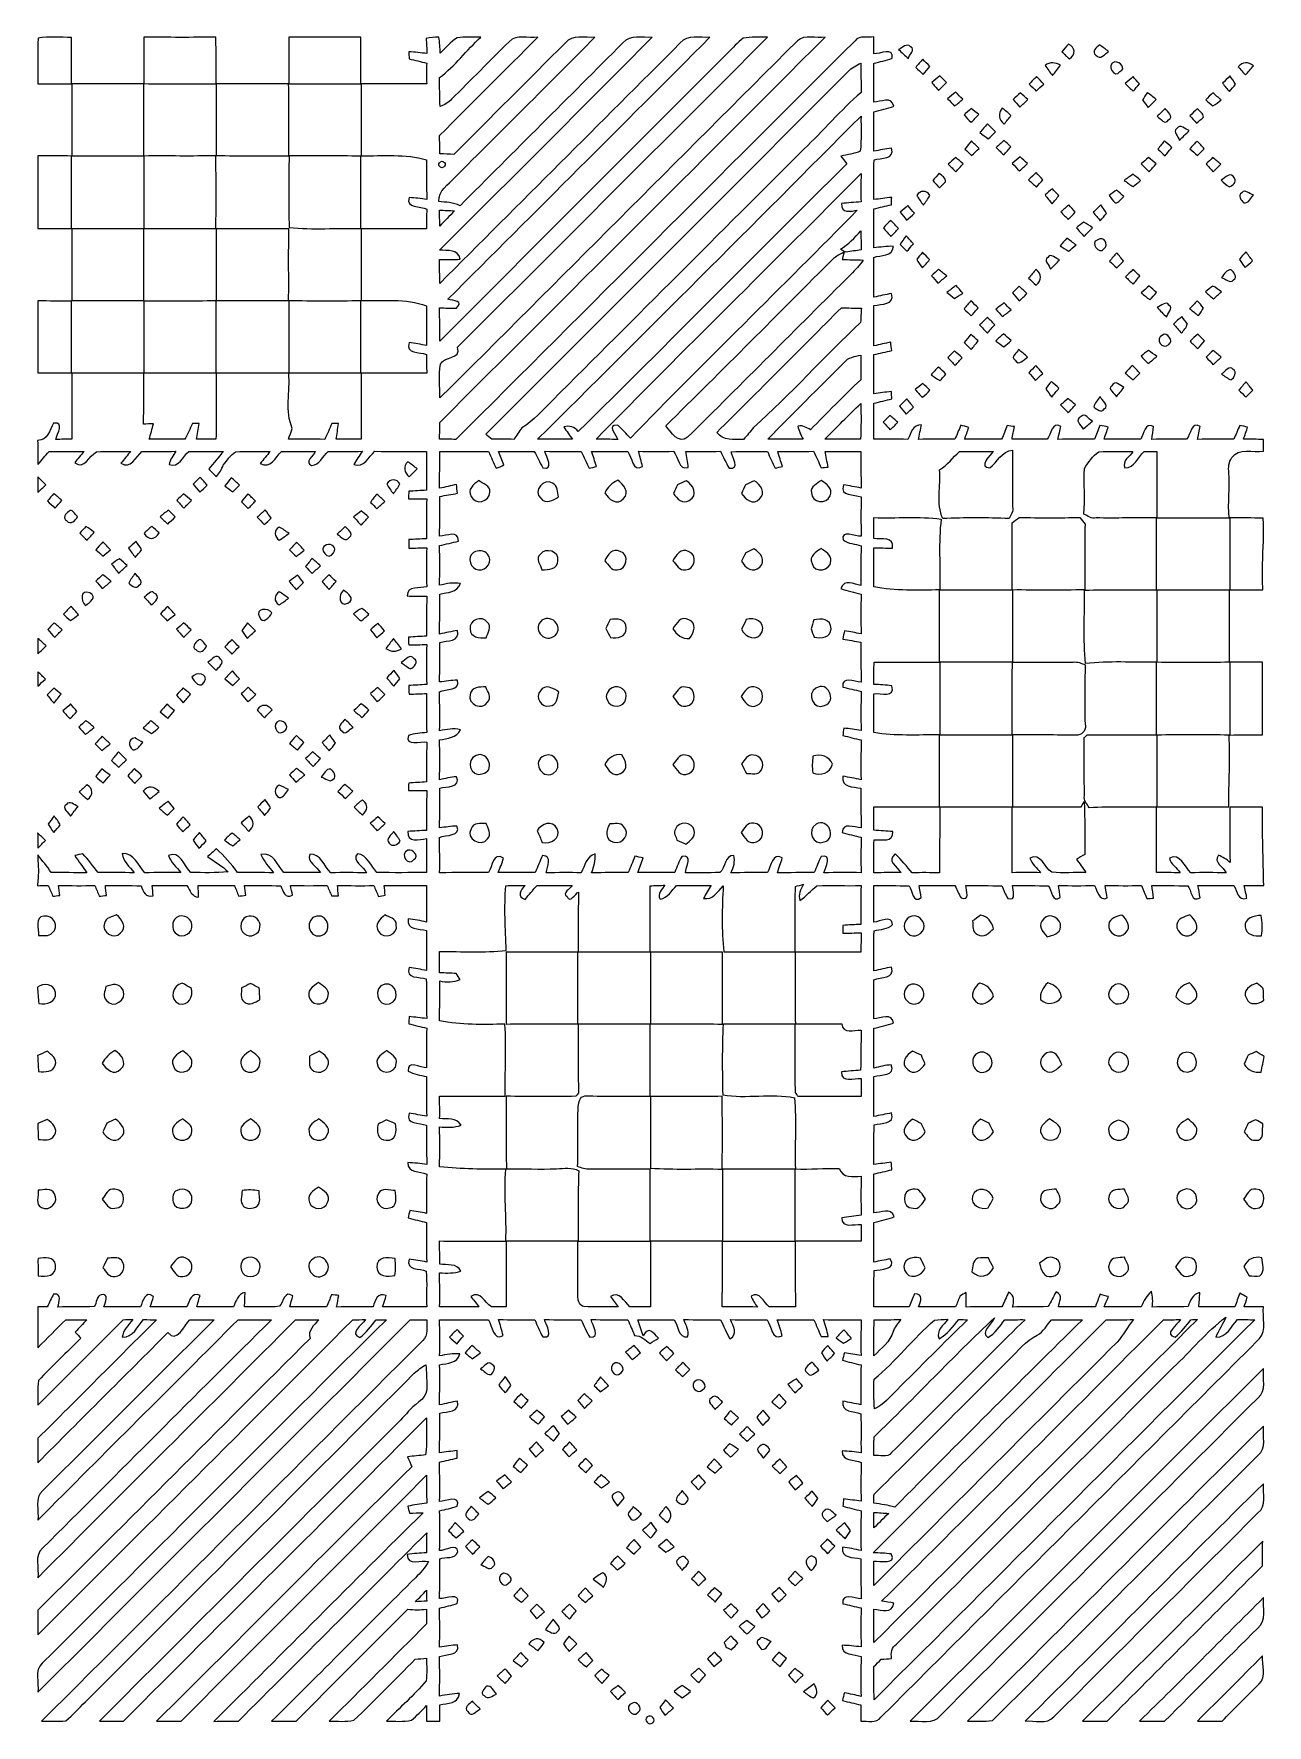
# Model space of a CAD drawing. Header units: centimetres. Extents: x -6.4 to 6.4, y -8.8 to 8.8.
import ezdxf

# ---------------------------------------------------------------- set-up
doc = ezdxf.new("R2010")
doc.units = ezdxf.units.CM
doc.header["$MEASUREMENT"] = 0
doc.layers.add('Camada 1', color=7, linetype='Continuous')

msp = doc.modelspace()

# ---------------------------------------------------------------- linework, layer by layer
at = {"layer": 'Camada 1'}
for points, knots in [([(-2.0193, 8.74783), (-1.93781, 8.75982), (-1.8549, 8.75276), (-1.7727, 8.75594), (-1.7727, 8.75594), (-1.92088, 8.62012), (-2.03975, 8.45643), (-2.20098, 8.33472), (-2.20098, 8.33472), (-2.19991, 8.23524), (-2.20098, 8.13576), (-2.19638, 8.03627), (-2.19638, 8.03627), (-2.14982, 8.05074), (-2.10996, 8.07543), (-2.07644, 8.11035), (-2.07644, 8.11035), (-1.87642, 8.30897), (-1.67957, 8.51076), (-1.47849, 8.70832), (-1.47849, 8.70832), (-1.40194, 8.7884), (-1.27952, 8.74183), (-1.1818, 8.75452), (-1.1818, 8.75452), (-1.52047, 8.41304), (-1.86265, 8.07507), (-2.20098, 7.73324), (-2.20098, 7.73324), (-2.20027, 7.67009), (-2.19957, 7.60694), (-2.1985, 7.54379), (-2.1985, 7.54379), (-2.14948, 7.54167), (-2.10043, 7.53991), (-2.05139, 7.53779), (-2.05139, 7.53779), (-1.66758, 7.92444), (-1.28093, 8.30756), (-0.89712, 8.69385), (-0.89712, 8.69385), (-0.82303, 8.7891), (-0.69179, 8.74394), (-0.58878, 8.75452), (-0.58878, 8.75452), (-1.07068, 8.26593), (-1.55857, 7.78298), (-2.04328, 7.29755), (-2.04328, 7.29755), (-2.11242, 7.22417), (-2.21297, 7.16104), (-2.2098, 7.04744), (-2.2098, 7.04744), (-2.13535, 7.03932), (-2.05705, 7.04074), (-1.98895, 7.00439), (-1.98895, 7.00439), (-1.42521, 7.56813), (-0.86077, 8.13117), (-0.29774, 8.69597), (-0.29774, 8.69597), (-0.22436, 8.7891), (-0.09455, 8.7436), (0.00706, 8.75417), (0.00706, 8.75417), (-0.72495, 8.01334), (-1.46473, 7.27957), (-2.20098, 6.54332), (-2.20098, 6.54332), (-2.11842, 6.53308), (-2.01083, 6.55672), (-1.98649, 6.44913), (-1.98649, 6.44913), (-2.05809, 6.44243), (-2.12972, 6.44455), (-2.20132, 6.44525), (-2.20132, 6.44525), (-2.19991, 6.36235), (-2.20062, 6.27909), (-2.1992, 6.19583), (-2.1992, 6.19583), (-1.36842, 7.0305), (-0.53374, 7.86095), (0.29774, 8.69491), (0.29774, 8.69491), (0.37182, 8.7898), (0.50341, 8.74324), (0.60607, 8.75452), (0.60607, 8.75452), (-0.29845, 7.84506), (-1.20755, 6.94019), (-2.1142, 6.03284), (-2.1142, 6.03284), (-2.05739, 6.01909), (-1.9431, 6.01661), (-2.026, 5.94147), (-2.026, 5.94147), (-2.08421, 5.93619), (-2.14277, 5.94218), (-2.20098, 5.94359), (-2.20098, 5.94359), (-2.19957, 5.82824), (-2.20027, 5.71287), (-2.19991, 5.59717), (-2.19991, 5.59717), (-1.20402, 6.59729), (-0.20425, 7.59354), (0.79269, 8.59261), (0.79269, 8.59261), (0.84525, 8.6434), (0.89252, 8.69984), (0.95144, 8.7436), (0.95144, 8.7436), (1.03328, 8.7637), (1.11972, 8.7503), (1.20368, 8.75417), (1.20368, 8.75417), (0.13299, 7.67891), (-0.94192, 6.60752), (-2.01436, 5.53402), (-2.01436, 5.53402), (-1.97484, 5.39962), (-2.14911, 5.45076), (-2.19287, 5.35657), (-2.19287, 5.35657), (-2.20944, 5.24121), (-2.19745, 5.12339), (-2.19745, 5.00698), (-2.19745, 5.00698), (-0.95778, 6.24204), (0.27727, 7.48135), (1.51589, 8.71748), (1.51589, 8.71748), (1.59173, 8.78663), (1.70956, 8.74006), (1.80162, 8.75452), (1.80162, 8.75452), (0.46989, 7.41927), (-0.86501, 6.08682), (-2.19886, 4.75333), (-2.19886, 4.75333), (-2.19957, 4.69511), (-2.20027, 4.63656), (-2.20062, 4.57799), (-2.20062, 4.57799), (-2.14417, 4.57799), (-2.08808, 4.57763), (-2.03164, 4.57694), (-2.03164, 4.57694), (-0.64769, 5.95524), (0.73096, 7.33882), (2.11349, 8.71819), (2.11349, 8.71819), (2.1611, 8.77675), (2.24367, 8.74712), (2.30857, 8.75735), (2.30857, 8.75735), (2.30893, 8.6995), (2.30857, 8.64129), (2.30857, 8.58343), (2.30857, 8.58343), (2.37348, 8.57743), (2.52095, 8.65751), (2.49731, 8.53545), (2.49731, 8.53545), (2.43521, 8.51394), (2.37137, 8.49947), (2.30786, 8.48359), (2.30786, 8.48359), (2.30998, 8.34954), (2.30964, 8.21548), (2.30857, 8.08143), (2.30857, 8.08143), (2.37983, 8.0779), (2.49307, 8.14846), (2.516, 8.03733), (2.516, 8.03733), (2.44756, 8.01546), (2.37842, 7.99711), (2.30857, 7.98089), (2.30857, 7.98089), (2.30964, 7.84365), (2.30964, 7.70643), (2.30893, 7.5692), (2.30893, 7.5692), (2.36855, 7.58367), (2.42922, 7.59459), (2.49061, 7.60165), (2.49061, 7.60165), (2.53223, 7.4803), (2.3823, 7.50252), (2.31069, 7.48064), (2.31069, 7.48064), (2.30857, 7.34306), (2.30998, 7.20548), (2.30823, 7.0679), (2.30823, 7.0679), (2.37031, 7.07424), (2.4317, 7.08659), (2.49414, 7.09012), (2.49414, 7.09012), (2.49344, 7.07107), (2.49166, 7.03262), (2.49096, 7.01357), (2.49096, 7.01357), (2.42958, 6.99981), (2.36855, 6.9857), (2.30786, 6.97123), (2.30786, 6.97123), (2.31034, 6.83682), (2.30964, 6.70243), (2.30786, 6.56766), (2.30786, 6.56766), (2.37559, 6.57294), (2.44298, 6.58424), (2.51142, 6.58213), (2.51142, 6.58213), (2.50577, 6.47381), (2.38019, 6.49569), (2.30857, 6.4664), (2.30857, 6.4664), (2.30964, 6.32848), (2.30893, 6.19054), (2.30928, 6.0526), (2.30928, 6.0526), (2.3696, 6.06707), (2.42992, 6.08012), (2.49096, 6.09177), (2.49096, 6.09177), (2.52942, 5.97005), (2.38901, 5.98594), (2.30998, 5.96582), (2.30998, 5.96582), (2.30893, 5.82648), (2.30893, 5.68713), (2.30928, 5.54813), (2.30928, 5.54813), (2.36819, 5.56119), (2.42675, 5.57459), (2.48532, 5.58799), (2.48532, 5.58799), (2.48637, 5.558), (2.4899, 5.52803), (2.4959, 5.49839), (2.4959, 5.49839), (2.43382, 5.48534), (2.37137, 5.47229), (2.30928, 5.45818), (2.30928, 5.45818), (2.30893, 5.322), (2.30928, 5.18583), (2.30928, 5.04966), (2.30928, 5.04966), (2.36926, 5.05812), (2.42958, 5.0673), (2.49025, 5.07434), (2.49025, 5.07434), (2.49166, 5.05529), (2.49449, 5.01685), (2.49624, 4.99745), (2.49624, 4.99745), (2.43346, 4.98228), (2.37101, 4.96675), (2.30857, 4.95229), (2.30857, 4.95229), (2.30964, 4.8274), (2.30928, 4.70252), (2.30964, 4.57763), (2.30964, 4.57763), (2.4271, 4.5787), (2.54458, 4.5787), (2.66206, 4.57694), (2.66206, 4.57694), (2.69733, 4.64043), (2.71039, 4.73287), (2.80387, 4.72827), (2.80387, 4.72827), (2.79576, 4.69053), (2.77953, 4.61468), (2.77142, 4.57694), (2.77142, 4.57694), (2.89736, 4.57941), (3.02365, 4.5787), (3.14995, 4.57729), (3.14995, 4.57729), (3.17076, 4.62633), (3.19158, 4.67535), (3.21239, 4.72405), (3.21239, 4.72405), (3.23285, 4.7184), (3.27377, 4.70675), (3.29423, 4.70076), (3.29423, 4.70076), (3.27978, 4.65983), (3.26565, 4.61892), (3.25154, 4.57763), (3.25154, 4.57763), (3.3796, 4.5787), (3.50767, 4.5787), (3.63573, 4.57799), (3.63573, 4.57799), (3.65478, 4.62597), (3.67454, 4.67359), (3.69429, 4.72122), (3.69429, 4.72122), (3.71298, 4.7184), (3.75002, 4.7124), (3.76872, 4.70923), (3.76872, 4.70923), (3.76061, 4.66548), (3.75179, 4.62138), (3.74332, 4.57729), (3.74332, 4.57729), (3.86467, 4.57904), (3.98604, 4.5787), (4.10774, 4.57729), (4.10774, 4.57729), (4.15149, 4.62633), (4.15819, 4.7699), (4.25062, 4.71063), (4.25062, 4.71063), (4.2432, 4.67713), (4.22804, 4.61044), (4.22027, 4.57694), (4.22027, 4.57694), (4.34657, 4.57941), (4.47286, 4.5787), (4.59951, 4.57729), (4.59951, 4.57729), (4.61892, 4.62492), (4.63797, 4.67254), (4.65666, 4.72052), (4.65666, 4.72052), (4.68558, 4.71664), (4.71416, 4.71099), (4.74274, 4.70393), (4.74274, 4.70393), (4.7318, 4.67218), (4.70992, 4.60869), (4.699, 4.57729), (4.699, 4.57729), (4.82599, 4.5787), (4.95299, 4.57834), (5.08034, 4.5787), (5.08034, 4.5787), (5.11668, 4.63196), (5.12022, 4.75967), (5.21194, 4.7117), (5.21194, 4.7117), (5.2077, 4.66653), (5.20206, 4.62173), (5.19465, 4.57694), (5.19465, 4.57694), (5.31495, 4.57904), (5.4356, 4.57904), (5.5559, 4.57729), (5.5559, 4.57729), (5.60069, 4.62597), (5.60492, 4.76778), (5.69841, 4.71099), (5.69841, 4.71099), (5.69136, 4.67747), (5.67725, 4.61044), (5.66985, 4.57658), (5.66985, 4.57658), (5.79542, 4.57941), (5.92067, 4.57904), (6.04626, 4.57729), (6.04626, 4.57729), (6.06743, 4.62562), (6.08824, 4.67395), (6.10904, 4.72263), (6.10904, 4.72263), (6.12951, 4.71769), (6.17007, 4.70782), (6.19054, 4.70288), (6.19054, 4.70288), (6.17996, 4.67184), (6.15843, 4.6094), (6.14749, 4.57834), (6.14749, 4.57834), (6.217, 4.57799), (6.28685, 4.57763), (6.35669, 4.57624), (6.35669, 4.57624), (6.35635, 4.53531), (6.35599, 4.49403), (6.35599, 4.45276), (6.35599, 4.45276), (6.24804, 4.43442), (6.09528, 4.49896), (6.0265, 4.38679), (6.0265, 4.38679), (5.99227, 4.34199), (5.99086, 4.28449), (5.99439, 4.23087), (5.99439, 4.23087), (6.00569, 4.07492), (5.98452, 3.919), (5.99756, 3.76307), (5.99756, 3.76307), (5.74815, 3.76344), (5.49839, 3.76237), (5.24898, 3.76344), (5.24898, 3.76344), (5.24686, 3.99308), (5.25003, 4.22275), (5.24722, 4.4524), (5.24722, 4.4524), (5.20312, 4.45206), (5.15902, 4.45135), (5.11527, 4.45065), (5.11527, 4.45065), (5.05283, 4.39349), (5.01332, 4.27672), (4.91666, 4.28025), (4.91666, 4.28025), (4.88102, 4.35327), (4.97099, 4.39702), (4.99921, 4.4524), (4.99921, 4.4524), (4.88068, 4.44958), (4.7625, 4.45487), (4.64467, 4.44887), (4.64467, 4.44887), (4.58257, 4.40372), (4.5346, 4.33916), (4.49615, 4.27355), (4.49615, 4.27355), (4.48909, 4.11585), (4.50074, 3.95781), (4.49014, 3.80012), (4.49014, 3.80012), (4.53002, 3.78107), (4.56812, 3.75002), (4.61644, 3.76025), (4.61644, 3.76025), (4.82599, 3.7592), (5.03555, 3.76096), (5.24544, 3.76025), (5.24544, 3.76025), (5.24403, 3.51119), (5.24403, 3.26214), (5.24544, 3.01271), (5.24544, 3.01271), (4.99568, 3.0113), (4.74591, 3.01412), (4.4965, 3.0113), (4.4965, 3.0113), (4.49757, 2.7566), (4.48274, 2.50084), (4.50708, 2.24683), (4.50708, 2.24683), (4.75121, 2.27894), (4.99779, 2.25531), (5.24298, 2.26306), (5.24298, 2.26306), (5.24615, 2.01117), (5.24403, 1.7593), (5.2444, 1.50707), (5.2444, 1.50707), (5.0045, 1.50495), (4.7632, 1.512), (4.52437, 1.50636), (4.52437, 1.50636), (4.5166, 1.4993), (4.50144, 1.48519), (4.49403, 1.47813), (4.49403, 1.47813), (4.49474, 1.2774), (4.49333, 1.07667), (4.49509, 0.87558), (4.49509, 0.87558), (4.48344, 0.82585), (4.52225, 0.78987), (4.54447, 0.7507), (4.54447, 0.7507), (4.77767, 0.76059), (5.0112, 0.75247), (5.24474, 0.75564), (5.24474, 0.75564), (5.24403, 0.52916), (5.2451, 0.30268), (5.24369, 0.0762), (5.24369, 0.0762), (5.32553, 0.07584), (5.40666, 0.07584), (5.48886, 0.07479), (5.48886, 0.07479), (5.4557, 0.12664), (5.39184, 0.16262), (5.37986, 0.22577), (5.37986, 0.22577), (5.4871, 0.28857), (5.53649, 0.13194), (5.60034, 0.07479), (5.60034, 0.07479), (5.72206, 0.07654), (5.84412, 0.0762), (5.96582, 0.07408), (5.96582, 0.07408), (5.94325, 0.1337), (5.82824, 0.1852), (5.88822, 0.2561), (5.88822, 0.2561), (5.93231, 0.23812), (5.97252, 0.21342), (6.0092, 0.18167), (6.0092, 0.18167), (6.00145, 0.37324), (6.00779, 0.56515), (6.00428, 0.75671), (6.00428, 0.75671), (6.11786, 0.75459), (6.23147, 0.75494), (6.34541, 0.75635), (6.34541, 0.75635), (6.34047, 0.48506), (6.35353, 0.21449), (6.3574, -0.05679), (6.3574, -0.05679), (6.29038, -0.05856), (6.22299, -0.05891), (6.15597, -0.05891), (6.15597, -0.05891), (6.16267, -0.09136), (6.17607, -0.15662), (6.18313, -0.18908), (6.18313, -0.18908), (6.08894, -0.22119), (6.08153, -0.11677), (6.04731, -0.05856), (6.04731, -0.05856), (5.92278, -0.05961), (5.79861, -0.05997), (5.67443, -0.05749), (5.67443, -0.05749), (5.68006, -0.08924), (5.691, -0.15309), (5.6963, -0.18486), (5.6963, -0.18486), (5.60528, -0.2427), (5.6067, -0.103), (5.5686, -0.05961), (5.5686, -0.05961), (5.44405, -0.05927), (5.31917, -0.05997), (5.19465, -0.05749), (5.19465, -0.05749), (5.20242, -0.10125), (5.20841, -0.14498), (5.2137, -0.18944), (5.2137, -0.18944), (5.19606, -0.19015), (5.16113, -0.1919), (5.14385, -0.19297), (5.14385, -0.19297), (5.12444, -0.14817), (5.1054, -0.10371), (5.08669, -0.05891), (5.08669, -0.05891), (4.96076, -0.05961), (4.83481, -0.06032), (4.70923, -0.05785), (4.70923, -0.05785), (4.71523, -0.08995), (4.72722, -0.15451), (4.73321, -0.18696), (4.73321, -0.18696), (4.6429, -0.22542), (4.63303, -0.109), (4.59916, -0.0582), (4.59916, -0.0582), (4.47498, -0.05997), (4.35081, -0.06032), (4.22697, -0.05785), (4.22697, -0.05785), (4.23121, -0.0889), (4.23932, -0.15134), (4.24356, -0.18274), (4.24356, -0.18274), (4.15995, -0.24659), (4.15783, -0.10018), (4.11973, -0.05997), (4.11973, -0.05997), (3.99661, -0.05891), (3.87314, -0.05997), (3.75002, -0.05749), (3.75002, -0.05749), (3.74896, -0.10195), (3.79589, -0.22577), (3.69958, -0.1919), (3.69958, -0.1919), (3.67524, -0.14922), (3.65583, -0.10407), (3.63607, -0.05961), (3.63607, -0.05961), (3.51225, -0.05927), (3.38878, -0.05997), (3.26495, -0.05785), (3.26495, -0.05785), (3.26495, -0.11041), (3.31257, -0.22542), (3.21415, -0.18661), (3.21415, -0.18661), (3.19051, -0.14498), (3.17146, -0.10125), (3.15066, -0.05856), (3.15066, -0.05856), (3.02648, -0.05961), (2.90194, -0.05997), (2.77777, -0.0582), (2.77777, -0.0582), (2.78341, -0.0889), (2.79435, -0.15063), (2.8, -0.18133), (2.8, -0.18133), (2.71144, -0.25223), (2.7111, -0.103), (2.6737, -0.06032), (2.6737, -0.06032), (2.55198, -0.05891), (2.43063, -0.05927), (2.30893, -0.05891), (2.30893, -0.05891), (2.30928, -0.1852), (2.30928, -0.31114), (2.30893, -0.43744), (2.30893, -0.43744), (2.37418, -0.43814), (2.49307, -0.35382), (2.50331, -0.46319), (2.50331, -0.46319), (2.45533, -0.51788), (2.37455, -0.5087), (2.31069, -0.52775), (2.31069, -0.52775), (2.30893, -0.6664), (2.30893, -0.80539), (2.30893, -0.94402), (2.30893, -0.94402), (2.37031, -0.93098), (2.4317, -0.91722), (2.49344, -0.90487), (2.49344, -0.90487), (2.5273, -1.0287), (2.38548, -1.00787), (2.30786, -1.03716), (2.30786, -1.03716), (2.30998, -1.17193), (2.30964, -1.30668), (2.30857, -1.44144), (2.30857, -1.44144), (2.37912, -1.44426), (2.49765, -1.37054), (2.51319, -1.48731), (2.51319, -1.48731), (2.44544, -1.50671), (2.37701, -1.52471), (2.30857, -1.54094), (2.30857, -1.54094), (2.30998, -1.67815), (2.30893, -1.81575), (2.30928, -1.95367), (2.30928, -1.95367), (2.36889, -1.93993), (2.42817, -1.92475), (2.4899, -1.92088), (2.4899, -1.92088), (2.534, -2.04187), (2.38054, -2.01999), (2.30964, -2.04082), (2.30964, -2.04082), (2.30893, -2.17981), (2.30928, -2.31916), (2.30893, -2.45816), (2.30893, -2.45816), (2.37031, -2.44544), (2.43134, -2.43204), (2.49307, -2.4204), (2.49307, -2.4204), (2.52835, -2.54105), (2.38794, -2.52306), (2.3114, -2.54423), (2.3114, -2.54423), (2.30752, -2.68181), (2.30998, -2.81939), (2.30893, -2.95697), (2.30893, -2.95697), (2.36889, -2.94852), (2.42922, -2.9397), (2.4899, -2.93299), (2.4899, -2.93299), (2.49132, -2.95239), (2.49414, -2.9912), (2.49555, -3.01059), (2.49555, -3.01059), (2.43311, -3.02541), (2.37067, -3.04024), (2.30823, -3.05469), (2.30823, -3.05469), (2.30998, -3.1891), (2.30964, -3.32351), (2.30893, -3.45792), (2.30893, -3.45792), (2.38125, -3.46075), (2.48778, -3.39407), (2.51919, -3.4999), (2.51919, -3.4999), (2.45075, -3.52495), (2.37983, -3.54188), (2.30928, -3.55988), (2.30928, -3.55988), (2.30928, -3.6971), (2.30964, -3.83433), (2.30857, -3.97157), (2.30857, -3.97157), (2.36466, -3.95851), (2.42147, -3.94687), (2.47826, -3.93734), (2.47826, -3.93734), (2.54952, -4.05095), (2.37771, -4.04354), (2.31174, -4.05729), (2.31174, -4.05729), (2.30823, -4.18324), (2.30928, -4.30917), (2.30893, -4.43512), (2.30893, -4.43512), (2.4317, -4.43442), (2.55447, -4.43547), (2.67687, -4.43301), (2.67687, -4.43301), (2.69521, -4.3882), (2.71322, -4.3434), (2.73227, -4.29894), (2.73227, -4.29894), (2.82821, -4.30142), (2.7961, -4.37444), (2.77388, -4.43547), (2.77388, -4.43547), (2.90159, -4.43406), (3.02965, -4.43442), (3.1577, -4.43512), (3.1577, -4.43512), (3.17253, -4.39773), (3.18735, -4.36033), (3.20216, -4.32328), (3.20216, -4.32328), (3.22333, -4.31058), (3.24484, -4.29789), (3.26636, -4.28554), (3.26636, -4.28554), (3.26989, -4.33599), (3.26884, -4.38643), (3.26672, -4.43723), (3.26672, -4.43723), (3.39054, -4.43335), (3.51472, -4.43442), (3.63926, -4.43476), (3.63926, -4.43476), (3.66148, -4.38396), (3.68406, -4.33317), (3.70733, -4.28308), (3.70733, -4.28308), (3.77577, -4.31446), (3.76307, -4.37656), (3.7486, -4.43688), (3.7486, -4.43688), (3.87103, -4.43123), (3.99379, -4.44041), (4.11621, -4.43089), (4.11621, -4.43089), (4.14796, -4.38291), (4.17125, -4.32964), (4.20051, -4.28025), (4.20051, -4.28025), (4.28059, -4.31482), (4.23262, -4.38221), (4.22485, -4.43618), (4.22485, -4.43618), (4.35292, -4.43371), (4.48098, -4.43512), (4.6094, -4.43371), (4.6094, -4.43371), (4.62526, -4.39032), (4.64149, -4.34693), (4.65737, -4.30354), (4.65737, -4.30354), (4.67924, -4.30988), (4.72263, -4.32223), (4.74451, -4.32859), (4.74451, -4.32859), (4.73004, -4.3635), (4.71523, -4.39878), (4.70076, -4.43442), (4.70076, -4.43442), (4.82811, -4.43512), (4.95547, -4.43406), (5.08316, -4.43476), (5.08316, -4.43476), (5.1121, -4.37656), (5.14278, -4.31799), (5.19112, -4.27284), (5.19112, -4.27284), (5.20522, -4.32681), (5.20805, -4.3815), (5.19959, -4.43723), (5.19959, -4.43723), (5.32377, -4.43301), (5.44829, -4.43618), (5.57318, -4.4323), (5.57318, -4.4323), (5.59435, -4.36879), (5.61764, -4.30142), (5.69348, -4.2873), (5.69348, -4.2873), (5.691, -4.3367), (5.68713, -4.38608), (5.68218, -4.43547), (5.68218, -4.43547), (5.80707, -4.43371), (5.93231, -4.43512), (6.05754, -4.43371), (6.05754, -4.43371), (6.07447, -4.38714), (6.09141, -4.34021), (6.1087, -4.29365), (6.1087, -4.29365), (6.13445, -4.30635), (6.1595, -4.32011), (6.18489, -4.33492), (6.18489, -4.33492), (6.17607, -4.36915), (6.16408, -4.40231), (6.1535, -4.43583), (6.1535, -4.43583), (6.22053, -4.43476), (6.28791, -4.43442), (6.35528, -4.43442), (6.35528, -4.43442), (6.34083, -4.54166), (6.39056, -4.67571), (6.31472, -4.76496), (6.31472, -4.76496), (5.00379, -6.07554), (3.69252, -7.38611), (2.3823, -8.69772), (2.3823, -8.69772), (2.33327, -8.76477), (2.24437, -8.73371), (2.17452, -8.74006), (2.17452, -8.74006), (2.17452, -8.68291), (2.17487, -8.62682), (2.17452, -8.57038), (2.17452, -8.57038), (2.11067, -8.55451), (2.0454, -8.54321), (1.98296, -8.52311), (1.98296, -8.52311), (1.9879, -8.50299), (1.99743, -8.46313), (2.00235, -8.44337), (2.00235, -8.44337), (2.05987, -8.45502), (2.11771, -8.46878), (2.17523, -8.48218), (2.17523, -8.48218), (2.17452, -8.34424), (2.17416, -8.20632), (2.17628, -8.06838), (2.17628, -8.06838), (2.10572, -8.03839), (1.97626, -8.06097), (1.97838, -7.9509), (1.97838, -7.9509), (2.04435, -7.95126), (2.1103, -7.96042), (2.17628, -7.96712), (2.17628, -7.96712), (2.17382, -7.83201), (2.17452, -7.69725), (2.17594, -7.56284), (2.17594, -7.56284), (2.11278, -7.54768), (2.04927, -7.53321), (1.98613, -7.51981), (1.98613, -7.51981), (1.96956, -7.40197), (2.10855, -7.4623), (2.17594, -7.4676), (2.17594, -7.4676), (2.17452, -7.32895), (2.17557, -7.19067), (2.17311, -7.05272), (2.17311, -7.05272), (2.09373, -7.03226), (1.96532, -7.05309), (1.98437, -6.93067), (1.98437, -6.93067), (2.04823, -6.94019), (2.11172, -6.95218), (2.17523, -6.9663), (2.17523, -6.9663), (2.17487, -6.82837), (2.17416, -6.69079), (2.17628, -6.55319), (2.17628, -6.55319), (2.11242, -6.53837), (2.04927, -6.52285), (1.98649, -6.50628), (1.98649, -6.50628), (1.98861, -6.48723), (1.99284, -6.44913), (1.99495, -6.43042), (1.99495, -6.43042), (2.05527, -6.43678), (2.11561, -6.4456), (2.17594, -6.45407), (2.17594, -6.45407), (2.17452, -6.31966), (2.17416, -6.18559), (2.17664, -6.05119), (2.17664, -6.05119), (2.10714, -6.01909), (1.97484, -6.04378), (1.98013, -5.9316), (1.98013, -5.9316), (2.04576, -5.93336), (2.11101, -5.94325), (2.17664, -5.95066), (2.17664, -5.95066), (2.1724, -5.81554), (2.17945, -5.68077), (2.17275, -5.54637), (2.17275, -5.54637), (2.09902, -5.51709), (1.96568, -5.53225), (1.98649, -5.41584), (1.98649, -5.41584), (2.04927, -5.42642), (2.11208, -5.43842), (2.17487, -5.45182), (2.17487, -5.45182), (2.17523, -5.31388), (2.17452, -5.1756), (2.17523, -5.03765), (2.17523, -5.03765), (2.1103, -5.0232), (2.04576, -5.00698), (1.98154, -4.98934), (1.98154, -4.98934), (1.98683, -4.97028), (1.99743, -4.93253), (2.00271, -4.91348), (2.00271, -4.91348), (2.05987, -4.92159), (2.11737, -4.93041), (2.17523, -4.93923), (2.17523, -4.93923), (2.17487, -4.81541), (2.17487, -4.69194), (2.17594, -4.56812), (2.17594, -4.56812), (2.0454, -4.56881), (1.91487, -4.56952), (1.78469, -4.56742), (1.78469, -4.56742), (1.80798, -4.62385), (1.82421, -4.68241), (1.83373, -4.74274), (1.83373, -4.74274), (1.81539, -4.7431), (1.77835, -4.7431), (1.76001, -4.7431), (1.76001, -4.7431), (1.73567, -4.68488), (1.71131, -4.62667), (1.68592, -4.56917), (1.68592, -4.56917), (1.55892, -4.56847), (1.43191, -4.56917), (1.30493, -4.56812), (1.30493, -4.56812), (1.32432, -4.6228), (1.34513, -4.67713), (1.35573, -4.73499), (1.35573, -4.73499), (1.24919, -4.79212), (1.24319, -4.62879), (1.20227, -4.56988), (1.20227, -4.56988), (1.07492, -4.56847), (0.94721, -4.56952), (0.81986, -4.56776), (0.81986, -4.56776), (0.84632, -4.63761), (0.90346, -4.71699), (0.8128, -4.76885), (0.8128, -4.76885), (0.77927, -4.70252), (0.7486, -4.63549), (0.7172, -4.56881), (0.7172, -4.56881), (0.59019, -4.56881), (0.46319, -4.56952), (0.33619, -4.56706), (0.33619, -4.56706), (0.35382, -4.62492), (0.39828, -4.68312), (0.37324, -4.74591), (0.37324, -4.74591), (0.27515, -4.76391), (0.2801, -4.62738), (0.23566, -4.56917), (0.23566, -4.56917), (0.10936, -4.56847), (-0.01693, -4.56881), (-0.14286, -4.56881), (-0.14286, -4.56881), (-0.12417, -4.62421), (-0.10583, -4.67995), (-0.08854, -4.73638), (-0.08854, -4.73638), (-0.03174, -4.62774), (0.02117, -4.705), (0.07126, -4.76144), (0.07126, -4.76144), (0.04974, -4.77485), (0.00635, -4.8013), (-0.01551, -4.81471), (-0.01551, -4.81471), (-0.06561, -4.77943), (-0.109, -4.7318), (-0.17568, -4.73357), (-0.17568, -4.73357), (-0.19826, -4.67854), (-0.22153, -4.62385), (-0.24448, -4.56917), (-0.24448, -4.56917), (-0.37217, -4.56847), (-0.49988, -4.56917), (-0.62759, -4.56742), (-0.62759, -4.56742), (-0.61524, -4.62738), (-0.51929, -4.75614), (-0.64206, -4.75156), (-0.64206, -4.75156), (-0.67663, -4.69299), (-0.70202, -4.62986), (-0.7306, -4.56847), (-0.7306, -4.56847), (-0.8576, -4.56917), (-0.9846, -4.56988), (-1.11125, -4.56671), (-1.11125, -4.56671), (-1.09819, -4.61644), (-1.004, -4.77414), (-1.12994, -4.74556), (-1.12994, -4.74556), (-1.1617, -4.68841), (-1.18604, -4.62774), (-1.2132, -4.56847), (-1.2132, -4.56847), (-1.33843, -4.56881), (-1.46368, -4.56917), (-1.58891, -4.56742), (-1.58891, -4.56742), (-1.57161, -4.62173), (-1.55468, -4.67606), (-1.54199, -4.7318), (-1.54199, -4.7318), (-1.64535, -4.79531), (-1.65381, -4.62738), (-1.69438, -4.57022), (-1.69438, -4.57022), (-1.86302, -4.56706), (-2.03164, -4.57022), (-2.20062, -4.56812), (-2.20062, -4.56812), (-2.19957, -4.69335), (-2.19991, -4.81858), (-2.20027, -4.94417), (-2.20027, -4.94417), (-2.13147, -4.92901), (-2.06162, -4.91808), (-1.99107, -4.92371), (-1.99107, -4.92371), (-2.01224, -5.02355), (-2.12231, -5.01685), (-2.20027, -5.03836), (-2.20027, -5.03836), (-2.19991, -5.17666), (-2.20027, -5.31459), (-2.20027, -5.45287), (-2.20027, -5.45287), (-2.13854, -5.43913), (-2.07715, -5.425), (-2.01471, -5.41513), (-2.01471, -5.41513), (-1.98683, -5.53366), (-2.12195, -5.51956), (-2.1992, -5.54036), (-2.1992, -5.54036), (-2.20098, -5.67796), (-2.1992, -5.81518), (-2.20132, -5.95277), (-2.20132, -5.95277), (-2.14029, -5.94359), (-2.07926, -5.93443), (-2.01824, -5.92737), (-2.01824, -5.92737), (-2.01824, -5.94713), (-2.01789, -5.98699), (-2.01789, -6.00709), (-2.01789, -6.00709), (-2.07926, -6.02014), (-2.13995, -6.03462), (-2.20062, -6.04838), (-2.20062, -6.04838), (-2.19991, -6.18489), (-2.19991, -6.32142), (-2.20027, -6.45795), (-2.20027, -6.45795), (-2.141, -6.45089), (-1.97979, -6.38632), (-2.01682, -6.50592), (-2.01682, -6.50592), (-2.07644, -6.52709), (-2.13888, -6.53979), (-2.20027, -6.55355), (-2.20027, -6.55355), (-2.19957, -6.69113), (-2.19991, -6.82907), (-2.20027, -6.96701), (-2.20027, -6.96701), (-2.14312, -6.97194), (-2.0186, -6.88128), (-2.01224, -6.98112), (-2.01224, -6.98112), (-2.03446, -7.05872), (-2.14207, -7.02875), (-2.19991, -7.05343), (-2.19991, -7.05343), (-2.20027, -7.19101), (-2.19886, -7.32861), (-2.20132, -7.46619), (-2.20132, -7.46619), (-2.13676, -7.47148), (-1.97979, -7.39315), (-2.01753, -7.51521), (-2.01753, -7.51521), (-2.07715, -7.53745), (-2.13995, -7.54909), (-2.20098, -7.56532), (-2.20098, -7.56532), (-2.19957, -7.69972), (-2.19991, -7.83449), (-2.20062, -7.96924), (-2.20062, -7.96924), (-2.13818, -7.96008), (-2.0761, -7.9516), (-2.01329, -7.94561), (-2.01329, -7.94561), (-1.98508, -8.05992), (-2.13113, -8.04121), (-2.20098, -8.06874), (-2.20098, -8.06874), (-2.19957, -8.20561), (-2.19957, -8.34214), (-2.20132, -8.47901), (-2.20132, -8.47901), (-2.13254, -8.46596), (-2.06375, -8.45185), (-1.99319, -8.4529), (-1.99319, -8.4529), (-2.008, -8.56085), (-2.11878, -8.55203), (-2.19957, -8.56933), (-2.19957, -8.56933), (-2.19957, -8.62612), (-2.19957, -8.68291), (-2.19957, -8.74041), (-2.19957, -8.74041), (-2.23378, -8.73972), (-2.30258, -8.73831), (-2.33715, -8.7376), (-2.33715, -8.7376), (-2.3368, -8.68398), (-2.33644, -8.6307), (-2.3361, -8.57778), (-2.3361, -8.57778), (-2.38831, -8.62824), (-2.43699, -8.68291), (-2.49237, -8.72983), (-2.49237, -8.72983), (-2.57739, -8.74923), (-2.66629, -8.73653), (-2.75271, -8.73936), (-2.75271, -8.73936), (-2.61549, -8.5993), (-2.46698, -8.46912), (-2.33961, -8.32026), (-2.33961, -8.32026), (-2.33186, -8.24194), (-2.3361, -8.16327), (-2.33574, -8.08496), (-2.33574, -8.08496), (-2.37489, -8.08813), (-2.41406, -8.09166), (-2.45321, -8.09554), (-2.45321, -8.09554), (-2.66522, -8.30721), (-2.87443, -8.52275), (-3.09033, -8.73019), (-3.09033, -8.73019), (-3.17465, -8.74923), (-3.26319, -8.73619), (-3.34926, -8.74006), (-3.34926, -8.74006), (-3.00918, -8.40493), (-2.67299, -8.06555), (-2.33539, -7.72759), (-2.33539, -7.72759), (-2.3361, -7.67715), (-2.3368, -7.62706), (-2.33785, -7.57695), (-2.33785, -7.57695), (-2.40171, -7.58296), (-2.46591, -7.58367), (-2.52942, -7.57624), (-2.52942, -7.57624), (-2.91747, -7.9629), (-3.30482, -8.35025), (-3.69147, -8.73831), (-3.69147, -8.73831), (-3.77647, -8.73936), (-3.8615, -8.73972), (-3.94652, -8.74006), (-3.94652, -8.74006), (-3.44628, -8.24547), (-2.95168, -7.74488), (-2.45215, -7.24923), (-2.45215, -7.24923), (-2.39959, -7.19912), (-2.34914, -7.14516), (-2.31598, -7.07989), (-2.31598, -7.07989), (-2.39041, -7.05979), (-2.534, -7.13351), (-2.53717, -7.00722), (-2.53717, -7.00722), (-2.47085, -6.9984), (-2.40417, -6.99347), (-2.33749, -6.98887), (-2.33749, -6.98887), (-2.33644, -6.92009), (-2.33574, -6.85095), (-2.33503, -6.78215), (-2.33503, -6.78215), (-2.98484, -7.43584), (-3.63819, -8.08531), (-4.28837, -8.73831), (-4.28837, -8.73831), (-4.37339, -8.73901), (-4.45876, -8.73972), (-4.54377, -8.74077), (-4.54377, -8.74077), (-3.81881, -8.0204), (-3.09986, -7.29333), (-2.37277, -6.57506), (-2.37277, -6.57506), (-2.4204, -6.57577), (-2.46768, -6.57684), (-2.51459, -6.57789), (-2.51459, -6.57789), (-2.51882, -6.55954), (-2.52764, -6.52322), (-2.53188, -6.50487), (-2.53188, -6.50487), (-2.46661, -6.49286), (-2.40064, -6.48475), (-2.33469, -6.47593), (-2.33469, -6.47593), (-2.3361, -6.37892), (-2.3361, -6.28156), (-2.3368, -6.18455), (-2.3368, -6.18455), (-3.1824, -7.03967), (-4.03789, -7.88492), (-4.88492, -8.73831), (-4.88492, -8.73831), (-4.97063, -8.73901), (-5.056, -8.73936), (-5.14139, -8.73972), (-5.14139, -8.73972), (-4.25272, -7.8627), (-3.37889, -6.97052), (-2.48813, -6.09564), (-2.48813, -6.09564), (-2.49943, -6.06989), (-2.52236, -6.01802), (-2.534, -5.99227), (-2.534, -5.99227), (-2.4712, -5.98523), (-2.40841, -5.97992), (-2.34562, -5.97288), (-2.34562, -5.97288), (-2.33045, -5.84482), (-2.3361, -5.7157), (-2.33715, -5.58729), (-2.33715, -5.58729), (-3.38067, -6.64245), (-4.43652, -7.68561), (-5.48216, -8.73865), (-5.48216, -8.73865), (-5.56612, -8.73936), (-5.65009, -8.73936), (-5.73369, -8.73972), (-5.73369, -8.73972), (-4.76919, -7.77239), (-3.80188, -6.8079), (-2.83632, -5.84164), (-2.83632, -5.84164), (-2.72555, -5.7284), (-2.60772, -5.62186), (-2.50647, -5.4998), (-2.50647, -5.4998), (-2.43628, -5.43031), (-2.31386, -5.3742), (-2.33503, -5.25709), (-2.33503, -5.25709), (-2.33362, -5.18337), (-2.33749, -5.10928), (-2.3428, -5.03624), (-2.3428, -5.03624), (-2.38619, -5.0613), (-2.42639, -5.09057), (-2.46345, -5.12375), (-2.46345, -5.12375), (-3.6015, -6.26285), (-4.74098, -7.40056), (-5.8794, -8.53934), (-5.8794, -8.53934), (-5.94642, -8.6046), (-6.00779, -8.67587), (-6.08083, -8.73441), (-6.08083, -8.73441), (-6.16479, -8.74501), (-6.24981, -8.73831), (-6.33448, -8.73865), (-6.33448, -8.73865), (-5.0119, -7.42385), (-3.69639, -6.10234), (-2.37666, -4.78508), (-2.37666, -4.78508), (-2.31104, -4.73357), (-2.3435, -4.64043), (-2.33257, -4.56847), (-2.33257, -4.56847), (-2.39077, -4.56847), (-2.44897, -4.56881), (-2.50684, -4.56917), (-2.50684, -4.56917), (-3.79341, -5.86105), (-5.08565, -7.14728), (-6.37222, -8.43915), (-6.37222, -8.43915), (-6.35881, -8.34036), (-6.41244, -8.2116), (-6.32636, -8.13717), (-6.32636, -8.13717), (-5.13362, -6.94901), (-3.94794, -5.75415), (-2.75307, -4.56812), (-2.75307, -4.56812), (-2.78906, -4.56812), (-2.82504, -4.56812), (-2.86103, -4.56847), (-2.86103, -4.56847), (-2.91146, -4.63549), (-2.96262, -4.70358), (-3.03035, -4.75473), (-3.03035, -4.75473), (-3.1443, -4.71204), (-3.00567, -4.62138), (-2.9711, -4.56742), (-2.9711, -4.56742), (-3.01483, -4.56776), (-3.05893, -4.56847), (-3.10268, -4.56917), (-3.10268, -4.56917), (-4.18994, -5.66278), (-5.28284, -6.7504), (-6.37292, -7.84119), (-6.37292, -7.84119), (-6.37329, -7.75582), (-6.37329, -7.67079), (-6.37222, -7.58542), (-6.37222, -7.58542), (-5.42712, -6.6481), (-4.4898, -5.70264), (-3.54612, -4.76355), (-3.54612, -4.76355), (-3.57575, -4.67959), (-3.50166, -4.62562), (-3.45581, -4.56847), (-3.45581, -4.56847), (-3.53659, -4.56847), (-3.61702, -4.56917), (-3.6978, -4.56988), (-3.6978, -4.56988), (-4.58681, -5.46522), (-5.48464, -6.35175), (-6.37187, -7.24923), (-6.37187, -7.24923), (-6.35916, -7.14762), (-6.41385, -7.01604), (-6.32319, -6.9416), (-6.32319, -6.9416), (-5.52908, -6.15244), (-4.74239, -5.35552), (-3.94545, -4.56917), (-3.94545, -4.56917), (-4.06152, -4.56847), (-4.17724, -4.56881), (-4.29294, -4.56812), (-4.29294, -4.56812), (-4.98369, -5.2645), (-5.68254, -5.95347), (-6.37222, -6.65091), (-6.37222, -6.65091), (-6.35811, -6.55002), (-6.41456, -6.41667), (-6.32071, -6.344), (-6.32071, -6.344), (-5.72628, -5.7538), (-5.1382, -5.15691), (-4.5413, -4.56952), (-4.5413, -4.56952), (-4.62562, -4.56847), (-4.70992, -4.56881), (-4.79424, -4.56952), (-4.79424, -4.56952), (-4.85457, -4.62738), (-4.93148, -4.81858), (-5.02143, -4.70041), (-5.02143, -4.70041), (-5.47088, -5.15338), (-5.92561, -5.60069), (-6.37292, -6.05542), (-6.37292, -6.05542), (-6.37292, -5.96971), (-6.37292, -5.88432), (-6.37222, -5.79895), (-6.37222, -5.79895), (-5.95877, -5.3915), (-5.55237, -4.97699), (-5.13961, -4.56917), (-5.13961, -4.56917), (-5.18512, -4.56847), (-5.23063, -4.56776), (-5.27578, -4.56776), (-5.27578, -4.56776), (-5.33929, -4.63868), (-5.38339, -4.75192), (-5.49592, -4.75156), (-5.49592, -4.75156), (-5.48922, -4.67535), (-5.43207, -4.62385), (-5.38797, -4.56776), (-5.38797, -4.56776), (-5.41267, -4.56776), (-5.46206, -4.56776), (-5.48674, -4.56812), (-5.48674, -4.56812), (-5.78167, -4.86516), (-6.08012, -5.15902), (-6.37363, -5.45747), (-6.37363, -5.45747), (-6.37117, -5.37209), (-6.38033, -5.28601), (-6.36622, -5.20171), (-6.36622, -5.20171), (-6.22511, -5.04966), (-6.07413, -4.90643), (-5.92632, -4.76108), (-5.92632, -4.76108), (-5.94077, -4.74486), (-5.96971, -4.71275), (-5.98416, -4.69688), (-5.98416, -4.69688), (-5.94395, -4.6542), (-5.90408, -4.61186), (-5.86422, -4.56917), (-5.86422, -4.56917), (-5.9376, -4.56847), (-6.01062, -4.56847), (-6.08365, -4.56812), (-6.08365, -4.56812), (-6.18101, -4.66478), (-6.27732, -4.76215), (-6.37399, -4.85951), (-6.37399, -4.85951), (-6.37433, -4.71735), (-6.36975, -4.57553), (-6.37292, -4.43335), (-6.37292, -4.43335), (-6.34824, -4.43406), (-6.29954, -4.43512), (-6.2752, -4.43583), (-6.2752, -4.43583), (-6.25403, -4.39067), (-6.23429, -4.34552), (-6.20959, -4.30283), (-6.20959, -4.30283), (-6.11716, -4.29577), (-6.15667, -4.38502), (-6.16374, -4.43723), (-6.16374, -4.43723), (-6.03815, -4.43335), (-5.91255, -4.43583), (-5.7866, -4.4323), (-5.7866, -4.4323), (-5.7605, -4.39596), (-5.76757, -4.31835), (-5.71429, -4.31129), (-5.71429, -4.31129), (-5.62856, -4.2813), (-5.67513, -4.39737), (-5.68713, -4.43583), (-5.68713, -4.43583), (-5.56048, -4.43371), (-5.43418, -4.43476), (-5.30754, -4.43442), (-5.30754, -4.43442), (-5.28319, -4.37727), (-5.25709, -4.26049), (-5.17243, -4.32681), (-5.17243, -4.32681), (-5.18125, -4.36386), (-5.19499, -4.39949), (-5.20664, -4.43583), (-5.20664, -4.43583), (-5.08, -4.43406), (-4.95299, -4.43406), (-4.82599, -4.43512), (-4.82599, -4.43512), (-4.79636, -4.37268), (-4.78119, -4.27743), (-4.68841, -4.31553), (-4.68841, -4.31553), (-4.69688, -4.34586), (-4.71382, -4.40619), (-4.72227, -4.43618), (-4.72227, -4.43618), (-4.59563, -4.43406), (-4.46899, -4.43442), (-4.34233, -4.43442), (-4.34233, -4.43442), (-4.31587, -4.37303), (-4.29365, -4.30459), (-4.22134, -4.28449), (-4.22134, -4.28449), (-4.22168, -4.33492), (-4.22346, -4.38538), (-4.22697, -4.43618), (-4.22697, -4.43618), (-4.10562, -4.43052), (-3.98356, -4.44253), (-3.86291, -4.42911), (-3.86291, -4.42911), (-3.82164, -4.38608), (-3.81105, -4.25662), (-3.72638, -4.32082), (-3.72638, -4.32082), (-3.73379, -4.34939), (-3.7486, -4.40655), (-3.75603, -4.43547), (-3.75603, -4.43547), (-3.62902, -4.43442), (-3.50202, -4.43442), (-3.37467, -4.43547), (-3.37467, -4.43547), (-3.35738, -4.39313), (-3.3401, -4.35115), (-3.32317, -4.30883), (-3.32317, -4.30883), (-3.30446, -4.31058), (-3.26707, -4.31375), (-3.24838, -4.31553), (-3.24838, -4.31553), (-3.25366, -4.34586), (-3.2646, -4.40619), (-3.27025, -4.43652), (-3.27025, -4.43652), (-3.1443, -4.43371), (-3.01837, -4.43512), (-2.89243, -4.43335), (-2.89243, -4.43335), (-2.86666, -4.36667), (-2.84692, -4.27743), (-2.75519, -4.3187), (-2.75519, -4.3187), (-2.76436, -4.34764), (-2.78341, -4.40584), (-2.79293, -4.43476), (-2.79293, -4.43476), (-2.64018, -4.43442), (-2.48778, -4.43512), (-2.33503, -4.43442), (-2.33503, -4.43442), (-2.3382, -4.31129), (-2.33079, -4.18818), (-2.33961, -4.06541), (-2.33961, -4.06541), (-2.40488, -4.03153), (-2.55622, -4.05977), (-2.51741, -3.93946), (-2.51741, -3.93946), (-2.45638, -3.94652), (-2.39535, -3.95676), (-2.33469, -3.9698), (-2.33469, -3.9698), (-2.33644, -3.83258), (-2.3361, -3.695), (-2.33539, -3.55776), (-2.33539, -3.55776), (-2.39959, -3.54365), (-2.46308, -3.52848), (-2.52589, -3.50943), (-2.52589, -3.50943), (-2.52236, -3.49037), (-2.51495, -3.45263), (-2.51142, -3.43358), (-2.51142, -3.43358), (-2.45285, -3.44204), (-2.3943, -3.45193), (-2.3361, -3.46357), (-2.3361, -3.46357), (-2.33574, -3.32739), (-2.3368, -3.19158), (-2.33503, -3.05576), (-2.33503, -3.05576), (-2.40383, -3.02506), (-2.53576, -3.04799), (-2.52976, -2.93652), (-2.52976, -2.93652), (-2.4645, -2.93899), (-2.39959, -2.9471), (-2.33432, -2.95521), (-2.33432, -2.95521), (-2.3368, -2.81939), (-2.33503, -2.68357), (-2.3368, -2.54776), (-2.3368, -2.54776), (-2.40841, -2.51989), (-2.55622, -2.54565), (-2.51812, -2.42429), (-2.51812, -2.42429), (-2.45674, -2.43275), (-2.39572, -2.44333), (-2.33469, -2.45568), (-2.33469, -2.45568), (-2.3368, -2.31775), (-2.3361, -2.18015), (-2.33539, -2.04257), (-2.33539, -2.04257), (-2.4003, -2.02881), (-2.46803, -2.02035), (-2.52589, -1.98613), (-2.52589, -1.98613), (-2.54353, -1.86372), (-2.39323, -1.95474), (-2.33749, -1.95333), (-2.33749, -1.95333), (-2.33503, -1.81539), (-2.3368, -1.67745), (-2.33503, -1.53987), (-2.33503, -1.53987), (-2.39747, -1.52541), (-2.45957, -1.50988), (-2.5213, -1.49401), (-2.5213, -1.49401), (-2.52024, -1.4753), (-2.51848, -1.43827), (-2.51741, -1.41958), (-2.51741, -1.41958), (-2.45638, -1.42521), (-2.39572, -1.43262), (-2.33469, -1.44039), (-2.33469, -1.44039), (-2.33715, -1.30281), (-2.33362, -1.16557), (-2.33961, -1.02834), (-2.33961, -1.02834), (-2.41017, -1.00259), (-2.55869, -1.03187), (-2.51707, -0.91052), (-2.51707, -0.91052), (-2.45638, -0.91897), (-2.39572, -0.92886), (-2.33539, -0.94085), (-2.33539, -0.94085), (-2.3361, -0.80291), (-2.33574, -0.66462), (-2.33715, -0.5267), (-2.33715, -0.5267), (-2.41477, -0.50375), (-2.54423, -0.52387), (-2.52623, -0.40357), (-2.52623, -0.40357), (-2.46238, -0.41205), (-2.39888, -0.42333), (-2.33574, -0.43744), (-2.33574, -0.43744), (-2.3361, -0.31114), (-2.33574, -0.1852), (-2.33574, -0.05891), (-2.33574, -0.05891), (-2.48284, -0.05927), (-2.6296, -0.06032), (-2.77671, -0.05749), (-2.77671, -0.05749), (-2.77388, -0.08325), (-2.76825, -0.13404), (-2.76542, -0.15945), (-2.76542, -0.15945), (-2.78306, -0.16228), (-2.81763, -0.16862), (-2.83491, -0.17144), (-2.83491, -0.17144), (-2.8515, -0.1337), (-2.86773, -0.0963), (-2.88395, -0.05891), (-2.88395, -0.05891), (-3.00989, -0.05997), (-3.13584, -0.05997), (-3.26143, -0.05785), (-3.26143, -0.05785), (-3.25931, -0.08431), (-3.25437, -0.13723), (-3.25225, -0.16369), (-3.25225, -0.16369), (-3.26955, -0.1644), (-3.30446, -0.16544), (-3.3221, -0.16615), (-3.3221, -0.16615), (-3.33762, -0.12982), (-3.3528, -0.09384), (-3.36868, -0.0582), (-3.36868, -0.0582), (-3.49603, -0.05997), (-3.62338, -0.05997), (-3.75038, -0.0582), (-3.75038, -0.0582), (-3.74227, -0.09136), (-3.73415, -0.12452), (-3.72709, -0.15804), (-3.72709, -0.15804), (-3.80717, -0.20179), (-3.82834, -0.11289), (-3.85022, -0.05997), (-3.85022, -0.05997), (-3.97544, -0.05856), (-4.10033, -0.05997), (-4.22556, -0.0582), (-4.22556, -0.0582), (-4.22205, -0.08325), (-4.21534, -0.1337), (-4.21216, -0.15909), (-4.21216, -0.15909), (-4.23087, -0.16157), (-4.26861, -0.16651), (-4.2873, -0.16898), (-4.2873, -0.16898), (-4.30247, -0.13229), (-4.31694, -0.0956), (-4.33139, -0.05891), (-4.33139, -0.05891), (-4.45664, -0.05927), (-4.58187, -0.05997), (-4.70712, -0.05785), (-4.70712, -0.05785), (-4.70641, -0.08819), (-4.70534, -0.14887), (-4.70464, -0.17921), (-4.70464, -0.17921), (-4.77273, -0.17356), (-4.79531, -0.11007), (-4.82423, -0.05891), (-4.82423, -0.05891), (-4.94417, -0.05927), (-5.06411, -0.05997), (-5.18407, -0.05856), (-5.18407, -0.05856), (-5.18195, -0.08502), (-5.17771, -0.13828), (-5.1756, -0.16474), (-5.1756, -0.16474), (-5.25285, -0.18486), (-5.27967, -0.12276), (-5.29907, -0.05961), (-5.29907, -0.05961), (-5.42325, -0.05927), (-5.54777, -0.05961), (-5.67195, -0.05785), (-5.67195, -0.05785), (-5.66949, -0.08361), (-5.66384, -0.13475), (-5.66103, -0.1605), (-5.66103, -0.1605), (-5.67937, -0.16262), (-5.71641, -0.16686), (-5.73475, -0.16898), (-5.73475, -0.16898), (-5.75027, -0.13229), (-5.76545, -0.0956), (-5.78026, -0.05891), (-5.78026, -0.05891), (-5.90656, -0.05961), (-6.0325, -0.06032), (-6.15843, -0.05785), (-6.15843, -0.05785), (-6.15526, -0.08361), (-6.14927, -0.13582), (-6.1461, -0.16157), (-6.1461, -0.16157), (-6.16408, -0.16333), (-6.19936, -0.16686), (-6.217, -0.16862), (-6.217, -0.16862), (-6.23288, -0.13158), (-6.2491, -0.09489), (-6.26497, -0.05856), (-6.26497, -0.05856), (-6.29284, -0.05856), (-6.34858, -0.05927), (-6.37645, -0.05961), (-6.37645, -0.05961), (-6.37329, -0.00916), (-6.36975, 0.04127), (-6.36481, 0.09136), (-6.36481, 0.09136), (-6.3701, 0.14746), (-6.37329, 0.20355), (-6.3747, 0.25964), (-6.3747, 0.25964), (-6.32459, 0.20143), (-6.27768, 0.14076), (-6.23359, 0.07796), (-6.23359, 0.07796), (-6.10975, 0.07479), (-5.98628, 0.0762), (-5.86281, 0.07372), (-5.86281, 0.07372), (-5.90373, 0.13441), (-5.94959, 0.1912), (-5.9884, 0.25293), (-5.9884, 0.25293), (-5.96759, 0.25788), (-5.92632, 0.26775), (-5.90549, 0.27235), (-5.90549, 0.27235), (-5.85045, 0.2092), (-5.7972, 0.14464), (-5.74815, 0.0762), (-5.74815, 0.0762), (-5.62292, 0.07584), (-5.49804, 0.07654), (-5.37279, 0.07479), (-5.37279, 0.07479), (-5.41972, 0.13723), (-5.4871, 0.1912), (-5.49697, 0.2741), (-5.49697, 0.2741), (-5.37457, 0.27905), (-5.33082, 0.15134), (-5.26308, 0.07479), (-5.26308, 0.07479), (-5.1382, 0.07654), (-5.01332, 0.07584), (-4.88809, 0.0762), (-4.88809, 0.0762), (-4.9343, 0.13299), (-4.99145, 0.18308), (-5.01755, 0.2533), (-5.01755, 0.2533), (-4.89902, 0.31009), (-4.85245, 0.14464), (-4.7833, 0.07725), (-4.7833, 0.07725), (-4.65454, 0.07513), (-4.52508, 0.07196), (-4.39632, 0.08325), (-4.39632, 0.08325), (-4.46051, 0.14639), (-4.53777, 0.1912), (-4.61115, 0.242), (-4.61115, 0.242), (-4.58045, 0.26882), (-4.54978, 0.29598), (-4.51908, 0.32315), (-4.51908, 0.32315), (-4.43759, 0.2494), (-4.36174, 0.16862), (-4.30001, 0.07654), (-4.30001, 0.07654), (-4.17512, 0.07513), (-4.05024, 0.07691), (-3.92499, 0.07443), (-3.92499, 0.07443), (-3.9744, 0.1337), (-4.02307, 0.19368), (-4.05659, 0.26317), (-4.05659, 0.26317), (-3.93135, 0.29739), (-3.88408, 0.15168), (-3.81776, 0.0762), (-3.81776, 0.0762), (-3.69147, 0.07584), (-3.56517, 0.07549), (-3.43887, 0.07691), (-3.43887, 0.07691), (-3.47239, 0.13899), (-3.58245, 0.18345), (-3.54858, 0.26704), (-3.54858, 0.26704), (-3.43853, 0.28222), (-3.39865, 0.13616), (-3.3288, 0.07408), (-3.3288, 0.07408), (-3.20604, 0.07691), (-3.08327, 0.07691), (-2.96087, 0.07301), (-2.96087, 0.07301), (-2.98379, 0.13864), (-3.12525, 0.20109), (-3.05328, 0.27199), (-3.05328, 0.27199), (-2.95451, 0.26105), (-2.91324, 0.14393), (-2.85221, 0.07761), (-2.85221, 0.07761), (-2.68005, 0.07372), (-2.50789, 0.07654), (-2.33539, 0.07584), (-2.33539, 0.07584), (-2.33644, 0.19402), (-2.33574, 0.31221), (-2.33715, 0.43003), (-2.33715, 0.43003), (-2.41123, 0.41521), (-2.54316, 0.38522), (-2.52906, 0.50341), (-2.52906, 0.50341), (-2.46486, 0.50799), (-2.40064, 0.51152), (-2.3361, 0.51505), (-2.3361, 0.51505), (-2.33574, 0.65334), (-2.3368, 0.79162), (-2.33432, 0.92991), (-2.33432, 0.92991), (-2.39747, 0.92886), (-2.46062, 0.92816), (-2.52377, 0.92886), (-2.52377, 0.92886), (-2.52341, 0.94826), (-2.52236, 0.98672), (-2.52201, 1.00612), (-2.52201, 1.00612), (-2.46062, 1.0107), (-2.39888, 1.01458), (-2.33715, 1.01811), (-2.33715, 1.01811), (-2.33503, 1.15605), (-2.33715, 1.29399), (-2.33432, 1.43191), (-2.33432, 1.43191), (-2.39854, 1.44885), (-2.56117, 1.37936), (-2.52552, 1.50213), (-2.52552, 1.50213), (-2.46308, 1.51835), (-2.39888, 1.52541), (-2.33469, 1.53175), (-2.33469, 1.53175), (-2.3368, 1.66687), (-2.33644, 1.80162), (-2.33539, 1.9364), (-2.33539, 1.9364), (-2.39642, 1.93392), (-2.45709, 1.9318), (-2.51812, 1.93004), (-2.51812, 1.93004), (-2.52095, 1.96003), (-2.52236, 1.99002), (-2.52165, 2.01965), (-2.52165, 2.01965), (-2.45957, 2.02352), (-2.39713, 2.02671), (-2.33503, 2.02988), (-2.33503, 2.02988), (-2.33644, 2.16853), (-2.33715, 2.30716), (-2.33469, 2.44581), (-2.33469, 2.44581), (-2.39713, 2.44369), (-2.45957, 2.44193), (-2.52165, 2.44193), (-2.52165, 2.44193), (-2.52236, 2.46167), (-2.52341, 2.50119), (-2.52377, 2.52095), (-2.52377, 2.52095), (-2.46133, 2.52552), (-2.39888, 2.52942), (-2.3361, 2.53293), (-2.3361, 2.53293), (-2.33539, 2.67088), (-2.33715, 2.80916), (-2.33432, 2.9471), (-2.33432, 2.9471), (-2.40205, 2.94604), (-2.46979, 2.9464), (-2.53753, 2.95027), (-2.53753, 2.95027), (-2.53683, 3.06387), (-2.40665, 3.02401), (-2.33469, 3.04623), (-2.33469, 3.04623), (-2.33644, 3.18135), (-2.33644, 3.31645), (-2.33503, 3.45122), (-2.33503, 3.45122), (-2.39676, 3.4491), (-2.45886, 3.44735), (-2.5206, 3.44628), (-2.5206, 3.44628), (-2.52095, 3.47591), (-2.52095, 3.50555), (-2.5206, 3.53518), (-2.5206, 3.53518), (-2.45886, 3.53835), (-2.39713, 3.54117), (-2.33539, 3.54436), (-2.33539, 3.54436), (-2.3361, 3.68299), (-2.33644, 3.82128), (-2.33503, 3.95958), (-2.33503, 3.95958), (-2.39854, 3.95851), (-2.46167, 3.95746), (-2.52448, 3.95851), (-2.52448, 3.95851), (-2.52341, 3.97827), (-2.5213, 4.01778), (-2.52024, 4.03754), (-2.52024, 4.03754), (-2.45921, 4.04142), (-2.39818, 4.04459), (-2.33715, 4.04777), (-2.33715, 4.04777), (-2.33644, 4.18253), (-2.33503, 4.31694), (-2.33749, 4.45169), (-2.33749, 4.45169), (-2.516, 4.45065), (-2.69487, 4.44923), (-2.87338, 4.45276), (-2.87338, 4.45276), (-2.93899, 4.39278), (-2.9852, 4.27813), (-3.09316, 4.31411), (-3.09316, 4.31411), (-3.06634, 4.36245), (-3.03318, 4.40689), (-3.00284, 4.45276), (-3.00284, 4.45276), (-3.12137, 4.45028), (-3.24026, 4.45028), (-3.35879, 4.45169), (-3.35879, 4.45169), (-3.41312, 4.40195), (-3.44874, 4.31129), (-3.53024, 4.30494), (-3.53024, 4.30494), (-3.60997, 4.34092), (-3.50731, 4.40372), (-3.49215, 4.45206), (-3.49215, 4.45206), (-3.60961, 4.45065), (-3.72674, 4.45065), (-3.84386, 4.45099), (-3.84386, 4.45099), (-3.90489, 4.39173), (-3.95817, 4.26402), (-4.06259, 4.32717), (-4.06259, 4.32717), (-4.02907, 4.36915), (-3.99486, 4.41077), (-3.96027, 4.45206), (-3.96027, 4.45206), (-4.07987, 4.44853), (-4.19981, 4.45664), (-4.31906, 4.44746), (-4.31906, 4.44746), (-4.37232, 4.41325), (-4.40689, 4.35751), (-4.44675, 4.30988), (-4.44675, 4.30988), (-4.46334, 4.26578), (-4.48734, 4.22556), (-4.51908, 4.19099), (-4.51908, 4.19099), (-4.53884, 4.2104), (-4.57834, 4.24956), (-4.59809, 4.26931), (-4.59809, 4.26931), (-4.54625, 4.32929), (-4.4965, 4.39067), (-4.44641, 4.45169), (-4.44641, 4.45169), (-4.566, 4.45065), (-4.68558, 4.45065), (-4.80518, 4.45169), (-4.80518, 4.45169), (-4.86657, 4.39914), (-4.91067, 4.27955), (-5.00803, 4.31411), (-5.00803, 4.31411), (-5.00238, 4.36703), (-4.9671, 4.40831), (-4.94135, 4.45276), (-4.94135, 4.45276), (-5.05812, 4.45028), (-5.17489, 4.45065), (-5.29166, 4.45135), (-5.29166, 4.45135), (-5.3541, 4.39454), (-5.40773, 4.2612), (-5.51039, 4.32859), (-5.51039, 4.32859), (-5.47687, 4.3702), (-5.44264, 4.41147), (-5.40807, 4.4524), (-5.40807, 4.4524), (-5.52732, 4.44853), (-5.64656, 4.45593), (-5.76545, 4.44782), (-5.76545, 4.44782), (-5.842, 4.40584), (-5.88751, 4.25732), (-5.99052, 4.33458), (-5.99052, 4.33458), (-5.95841, 4.37409), (-5.92596, 4.41325), (-5.8935, 4.45206), (-5.8935, 4.45206), (-6.01451, 4.45065), (-6.1355, 4.45028), (-6.25686, 4.45206), (-6.25686, 4.45206), (-6.29532, 4.40655), (-6.33341, 4.36068), (-6.37187, 4.31482), (-6.37187, 4.31482), (-6.37258, 4.39844), (-6.37292, 4.48239), (-6.37504, 4.566), (-6.37504, 4.566), (-6.26991, 4.56635), (-6.25264, 4.67184), (-6.20994, 4.74415), (-6.20994, 4.74415), (-6.08999, 4.76179), (-6.17431, 4.6362), (-6.18455, 4.57624), (-6.18455, 4.57624), (-6.12951, 4.57729), (-6.07484, 4.57834), (-6.0198, 4.5787), (-6.0198, 4.5787), (-6.01944, 4.80764), (-6.02085, 5.03624), (-6.01873, 5.26486), (-6.01873, 5.26486), (-5.77037, 5.2645), (-5.52167, 5.26486), (-5.27297, 5.2645), (-5.27297, 5.2645), (-5.27332, 5.08847), (-5.27049, 4.91208), (-5.27578, 4.73569), (-5.27578, 4.73569), (-5.24968, 4.73638), (-5.19747, 4.73816), (-5.17172, 4.73886), (-5.17172, 4.73886), (-5.18617, 4.68488), (-5.20135, 4.63125), (-5.21616, 4.57729), (-5.21616, 4.57729), (-5.09269, 4.57904), (-4.96887, 4.5787), (-4.8454, 4.57729), (-4.8454, 4.57729), (-4.81682, 4.63125), (-4.79283, 4.68736), (-4.76673, 4.74274), (-4.76673, 4.74274), (-4.74944, 4.74239), (-4.71452, 4.74169), (-4.69723, 4.74169), (-4.69723, 4.74169), (-4.705, 4.68665), (-4.71523, 4.63196), (-4.7251, 4.57729), (-4.7251, 4.57729), (-4.65771, 4.57799), (-4.59034, 4.57834), (-4.52296, 4.57799), (-4.52296, 4.57799), (-4.52154, 4.80694), (-4.52261, 5.03624), (-4.52225, 5.2652), (-4.52225, 5.2652), (-4.27107, 5.26345), (-4.01954, 5.2652), (-3.76802, 5.26415), (-3.76802, 5.26415), (-3.74896, 5.07434), (-3.8107, 4.86798), (-3.73027, 4.69018), (-3.73027, 4.69018), (-3.74049, 4.66231), (-3.76132, 4.60621), (-3.77155, 4.57799), (-3.77155, 4.57799), (-3.64559, 4.57834), (-3.51966, 4.57904), (-3.39372, 4.57658), (-3.39372, 4.57658), (-3.36761, 4.63091), (-3.34468, 4.68665), (-3.31998, 4.74169), (-3.31998, 4.74169), (-3.30234, 4.74169), (-3.26777, 4.74169), (-3.25049, 4.74132), (-3.25049, 4.74132), (-3.25754, 4.68665), (-3.26743, 4.63196), (-3.27659, 4.57729), (-3.27659, 4.57729), (-3.18981, 4.57834), (-3.10268, 4.5787), (-3.0159, 4.57799), (-3.0159, 4.57799), (-3.01519, 4.80694), (-3.01659, 5.0359), (-3.01483, 5.2645), (-3.01483, 5.2645), (-2.78799, 5.26415), (-2.56151, 5.2645), (-2.33469, 5.2645), (-2.33469, 5.2645), (-2.33539, 5.3294), (-2.3361, 5.39396), (-2.3368, 5.45889), (-2.3368, 5.45889), (-2.40805, 5.48745), (-2.55658, 5.46169), (-2.51777, 5.582), (-2.51777, 5.582), (-2.45674, 5.57388), (-2.39642, 5.56401), (-2.3361, 5.55166), (-2.3361, 5.55166), (-2.33539, 5.68959), (-2.33574, 5.82753), (-2.33715, 5.96547), (-2.33715, 5.96547), (-2.55588, 6.04307), (-2.78799, 6.01486), (-3.01519, 6.01909), (-3.01519, 6.01909), (-3.01625, 6.26709), (-3.01554, 6.51544), (-3.01554, 6.76346), (-3.01554, 6.76346), (-2.7894, 6.76346), (-2.56329, 6.76451), (-2.33749, 6.76275), (-2.33749, 6.76275), (-2.33644, 6.83153), (-2.33574, 6.90068), (-2.33432, 6.96948), (-2.33432, 6.96948), (-2.401, 7.00193), (-2.5534, 6.97583), (-2.5167, 7.08907), (-2.5167, 7.08907), (-2.45568, 7.08518), (-2.39501, 7.07884), (-2.33432, 7.06966), (-2.33432, 7.06966), (-2.3368, 7.20689), (-2.33539, 7.34447), (-2.3368, 7.48171), (-2.3368, 7.48171), (-2.55869, 7.54308), (-2.7887, 7.52052), (-3.01554, 7.52298), (-3.01554, 7.52298), (-3.01519, 7.77205), (-3.01659, 8.02111), (-3.01483, 8.27016), (-3.01483, 8.27016), (-2.78835, 8.27051), (-2.56187, 8.27087), (-2.33503, 8.26981), (-2.33503, 8.26981), (-2.33574, 8.34213), (-2.33574, 8.4141), (-2.33503, 8.48606), (-2.33503, 8.48606), (-2.39572, 8.50088), (-2.45674, 8.51534), (-2.51741, 8.52946), (-2.51741, 8.52946), (-2.51848, 8.5478), (-2.51989, 8.58519), (-2.5206, 8.60389), (-2.5206, 8.60389), (-2.45779, 8.59895), (-2.39501, 8.5919), (-2.33186, 8.58485), (-2.33186, 8.58485), (-2.33469, 8.63706), (-2.33715, 8.68927), (-2.33961, 8.74112), (-2.33961, 8.74112), (-2.29693, 8.74924), (-2.2539, 8.75382), (-2.21051, 8.75558), (-2.21051, 8.75558), (-2.19957, 8.70055), (-2.19499, 8.64481), (-2.19638, 8.58837), (-2.19638, 8.58837), (-2.13713, 8.64093), (-2.08986, 8.70902), (-2.0193, 8.74783)], [0, 0, 0, 0, 0.00169492, 0.00169492, 0.00169492, 0.00169492, 0.00338983, 0.00338983, 0.00338983, 0.00338983, 0.00508475, 0.00508475, 0.00508475, 0.00508475, 0.00677966, 0.00677966, 0.00677966, 0.00677966, 0.00847458, 0.00847458, 0.00847458, 0.00847458, 0.01016949, 0.01016949, 0.01016949, 0.01016949, 0.01186441, 0.01186441, 0.01186441, 0.01186441, 0.01355932, 0.01355932, 0.01355932, 0.01355932, 0.01525424, 0.01525424, 0.01525424, 0.01525424, 0.01694915, 0.01694915, 0.01694915, 0.01694915, 0.01864407, 0.01864407, 0.01864407, 0.01864407, 0.02033898, 0.02033898, 0.02033898, 0.02033898, 0.0220339, 0.0220339, 0.0220339, 0.0220339, 0.02372881, 0.02372881, 0.02372881, 0.02372881, 0.02542373, 0.02542373, 0.02542373, 0.02542373, 0.02711864, 0.02711864, 0.02711864, 0.02711864, 0.02881356, 0.02881356, 0.02881356, 0.02881356, 0.03050847, 0.03050847, 0.03050847, 0.03050847, 0.03220339, 0.03220339, 0.03220339, 0.03220339, 0.03389831, 0.03389831, 0.03389831, 0.03389831, 0.03559322, 0.03559322, 0.03559322, 0.03559322, 0.03728814, 0.03728814, 0.03728814, 0.03728814, 0.03898305, 0.03898305, 0.03898305, 0.03898305, 0.04067797, 0.04067797, 0.04067797, 0.04067797, 0.04237288, 0.04237288, 0.04237288, 0.04237288, 0.0440678, 0.0440678, 0.0440678, 0.0440678, 0.04576271, 0.04576271, 0.04576271, 0.04576271, 0.04745763, 0.04745763, 0.04745763, 0.04745763, 0.04915254, 0.04915254, 0.04915254, 0.04915254, 0.05084746, 0.05084746, 0.05084746, 0.05084746, 0.05254237, 0.05254237, 0.05254237, 0.05254237, 0.05423729, 0.05423729, 0.05423729, 0.05423729, 0.0559322, 0.0559322, 0.0559322, 0.0559322, 0.05762712, 0.05762712, 0.05762712, 0.05762712, 0.05932203, 0.05932203, 0.05932203, 0.05932203, 0.06101695, 0.06101695, 0.06101695, 0.06101695, 0.06271186, 0.06271186, 0.06271186, 0.06271186, 0.06440678, 0.06440678, 0.06440678, 0.06440678, 0.06610169, 0.06610169, 0.06610169, 0.06610169, 0.06779661, 0.06779661, 0.06779661, 0.06779661, 0.06949153, 0.06949153, 0.06949153, 0.06949153, 0.07118644, 0.07118644, 0.07118644, 0.07118644, 0.07288136, 0.07288136, 0.07288136, 0.07288136, 0.07457627, 0.07457627, 0.07457627, 0.07457627, 0.07627119, 0.07627119, 0.07627119, 0.07627119, 0.0779661, 0.0779661, 0.0779661, 0.0779661, 0.07966102, 0.07966102, 0.07966102, 0.07966102, 0.08135593, 0.08135593, 0.08135593, 0.08135593, 0.08305085, 0.08305085, 0.08305085, 0.08305085, 0.08474576, 0.08474576, 0.08474576, 0.08474576, 0.08644068, 0.08644068, 0.08644068, 0.08644068, 0.08813559, 0.08813559, 0.08813559, 0.08813559, 0.08983051, 0.08983051, 0.08983051, 0.08983051, 0.09152542, 0.09152542, 0.09152542, 0.09152542, 0.09322034, 0.09322034, 0.09322034, 0.09322034, 0.09491525, 0.09491525, 0.09491525, 0.09491525, 0.09661017, 0.09661017, 0.09661017, 0.09661017, 0.09830508, 0.09830508, 0.09830508, 0.09830508, 0.1, 0.1, 0.1, 0.1, 0.10169492, 0.10169492, 0.10169492, 0.10169492, 0.10338983, 0.10338983, 0.10338983, 0.10338983, 0.10508475, 0.10508475, 0.10508475, 0.10508475, 0.10677966, 0.10677966, 0.10677966, 0.10677966, 0.10847458, 0.10847458, 0.10847458, 0.10847458, 0.11016949, 0.11016949, 0.11016949, 0.11016949, 0.11186441, 0.11186441, 0.11186441, 0.11186441, 0.11355932, 0.11355932, 0.11355932, 0.11355932, 0.11525424, 0.11525424, 0.11525424, 0.11525424, 0.11694915, 0.11694915, 0.11694915, 0.11694915, 0.11864407, 0.11864407, 0.11864407, 0.11864407, 0.12033898, 0.12033898, 0.12033898, 0.12033898, 0.1220339, 0.1220339, 0.1220339, 0.1220339, 0.12372881, 0.12372881, 0.12372881, 0.12372881, 0.12542373, 0.12542373, 0.12542373, 0.12542373, 0.12711864, 0.12711864, 0.12711864, 0.12711864, 0.12881356, 0.12881356, 0.12881356, 0.12881356, 0.13050847, 0.13050847, 0.13050847, 0.13050847, 0.13220339, 0.13220339, 0.13220339, 0.13220339, 0.13389831, 0.13389831, 0.13389831, 0.13389831, 0.13559322, 0.13559322, 0.13559322, 0.13559322, 0.13728814, 0.13728814, 0.13728814, 0.13728814, 0.13898305, 0.13898305, 0.13898305, 0.13898305, 0.14067797, 0.14067797, 0.14067797, 0.14067797, 0.14237288, 0.14237288, 0.14237288, 0.14237288, 0.1440678, 0.1440678, 0.1440678, 0.1440678, 0.14576271, 0.14576271, 0.14576271, 0.14576271, 0.14745763, 0.14745763, 0.14745763, 0.14745763, 0.14915254, 0.14915254, 0.14915254, 0.14915254, 0.15084746, 0.15084746, 0.15084746, 0.15084746, 0.15254237, 0.15254237, 0.15254237, 0.15254237, 0.15423729, 0.15423729, 0.15423729, 0.15423729, 0.1559322, 0.1559322, 0.1559322, 0.1559322, 0.15762712, 0.15762712, 0.15762712, 0.15762712, 0.15932203, 0.15932203, 0.15932203, 0.15932203, 0.16101695, 0.16101695, 0.16101695, 0.16101695, 0.16271186, 0.16271186, 0.16271186, 0.16271186, 0.16440678, 0.16440678, 0.16440678, 0.16440678, 0.16610169, 0.16610169, 0.16610169, 0.16610169, 0.16779661, 0.16779661, 0.16779661, 0.16779661, 0.16949153, 0.16949153, 0.16949153, 0.16949153, 0.17118644, 0.17118644, 0.17118644, 0.17118644, 0.17288136, 0.17288136, 0.17288136, 0.17288136, 0.17457627, 0.17457627, 0.17457627, 0.17457627, 0.17627119, 0.17627119, 0.17627119, 0.17627119, 0.1779661, 0.1779661, 0.1779661, 0.1779661, 0.17966102, 0.17966102, 0.17966102, 0.17966102, 0.18135593, 0.18135593, 0.18135593, 0.18135593, 0.18305085, 0.18305085, 0.18305085, 0.18305085, 0.18474576, 0.18474576, 0.18474576, 0.18474576, 0.18644068, 0.18644068, 0.18644068, 0.18644068, 0.18813559, 0.18813559, 0.18813559, 0.18813559, 0.18983051, 0.18983051, 0.18983051, 0.18983051, 0.19152542, 0.19152542, 0.19152542, 0.19152542, 0.19322034, 0.19322034, 0.19322034, 0.19322034, 0.19491525, 0.19491525, 0.19491525, 0.19491525, 0.19661017, 0.19661017, 0.19661017, 0.19661017, 0.19830508, 0.19830508, 0.19830508, 0.19830508, 0.2, 0.2, 0.2, 0.2, 0.20169492, 0.20169492, 0.20169492, 0.20169492, 0.20338983, 0.20338983, 0.20338983, 0.20338983, 0.20508475, 0.20508475, 0.20508475, 0.20508475, 0.20677966, 0.20677966, 0.20677966, 0.20677966, 0.20847458, 0.20847458, 0.20847458, 0.20847458, 0.21016949, 0.21016949, 0.21016949, 0.21016949, 0.21186441, 0.21186441, 0.21186441, 0.21186441, 0.21355932, 0.21355932, 0.21355932, 0.21355932, 0.21525424, 0.21525424, 0.21525424, 0.21525424, 0.21694915, 0.21694915, 0.21694915, 0.21694915, 0.21864407, 0.21864407, 0.21864407, 0.21864407, 0.22033898, 0.22033898, 0.22033898, 0.22033898, 0.2220339, 0.2220339, 0.2220339, 0.2220339, 0.22372881, 0.22372881, 0.22372881, 0.22372881, 0.22542373, 0.22542373, 0.22542373, 0.22542373, 0.22711864, 0.22711864, 0.22711864, 0.22711864, 0.22881356, 0.22881356, 0.22881356, 0.22881356, 0.23050847, 0.23050847, 0.23050847, 0.23050847, 0.23220339, 0.23220339, 0.23220339, 0.23220339, 0.23389831, 0.23389831, 0.23389831, 0.23389831, 0.23559322, 0.23559322, 0.23559322, 0.23559322, 0.23728814, 0.23728814, 0.23728814, 0.23728814, 0.23898305, 0.23898305, 0.23898305, 0.23898305, 0.24067797, 0.24067797, 0.24067797, 0.24067797, 0.24237288, 0.24237288, 0.24237288, 0.24237288, 0.2440678, 0.2440678, 0.2440678, 0.2440678, 0.24576271, 0.24576271, 0.24576271, 0.24576271, 0.24745763, 0.24745763, 0.24745763, 0.24745763, 0.24915254, 0.24915254, 0.24915254, 0.24915254, 0.25084746, 0.25084746, 0.25084746, 0.25084746, 0.25254237, 0.25254237, 0.25254237, 0.25254237, 0.25423729, 0.25423729, 0.25423729, 0.25423729, 0.2559322, 0.2559322, 0.2559322, 0.2559322, 0.25762712, 0.25762712, 0.25762712, 0.25762712, 0.25932203, 0.25932203, 0.25932203, 0.25932203, 0.26101695, 0.26101695, 0.26101695, 0.26101695, 0.26271186, 0.26271186, 0.26271186, 0.26271186, 0.26440678, 0.26440678, 0.26440678, 0.26440678, 0.26610169, 0.26610169, 0.26610169, 0.26610169, 0.26779661, 0.26779661, 0.26779661, 0.26779661, 0.26949153, 0.26949153, 0.26949153, 0.26949153, 0.27118644, 0.27118644, 0.27118644, 0.27118644, 0.27288136, 0.27288136, 0.27288136, 0.27288136, 0.27457627, 0.27457627, 0.27457627, 0.27457627, 0.27627119, 0.27627119, 0.27627119, 0.27627119, 0.2779661, 0.2779661, 0.2779661, 0.2779661, 0.27966102, 0.27966102, 0.27966102, 0.27966102, 0.28135593, 0.28135593, 0.28135593, 0.28135593, 0.28305085, 0.28305085, 0.28305085, 0.28305085, 0.28474576, 0.28474576, 0.28474576, 0.28474576, 0.28644068, 0.28644068, 0.28644068, 0.28644068, 0.28813559, 0.28813559, 0.28813559, 0.28813559, 0.28983051, 0.28983051, 0.28983051, 0.28983051, 0.29152542, 0.29152542, 0.29152542, 0.29152542, 0.29322034, 0.29322034, 0.29322034, 0.29322034, 0.29491525, 0.29491525, 0.29491525, 0.29491525, 0.29661017, 0.29661017, 0.29661017, 0.29661017, 0.29830508, 0.29830508, 0.29830508, 0.29830508, 0.3, 0.3, 0.3, 0.3, 0.30169492, 0.30169492, 0.30169492, 0.30169492, 0.30338983, 0.30338983, 0.30338983, 0.30338983, 0.30508475, 0.30508475, 0.30508475, 0.30508475, 0.30677966, 0.30677966, 0.30677966, 0.30677966, 0.30847458, 0.30847458, 0.30847458, 0.30847458, 0.31016949, 0.31016949, 0.31016949, 0.31016949, 0.31186441, 0.31186441, 0.31186441, 0.31186441, 0.31355932, 0.31355932, 0.31355932, 0.31355932, 0.31525424, 0.31525424, 0.31525424, 0.31525424, 0.31694915, 0.31694915, 0.31694915, 0.31694915, 0.31864407, 0.31864407, 0.31864407, 0.31864407, 0.32033898, 0.32033898, 0.32033898, 0.32033898, 0.3220339, 0.3220339, 0.3220339, 0.3220339, 0.32372881, 0.32372881, 0.32372881, 0.32372881, 0.32542373, 0.32542373, 0.32542373, 0.32542373, 0.32711864, 0.32711864, 0.32711864, 0.32711864, 0.32881356, 0.32881356, 0.32881356, 0.32881356, 0.33050847, 0.33050847, 0.33050847, 0.33050847, 0.33220339, 0.33220339, 0.33220339, 0.33220339, 0.33389831, 0.33389831, 0.33389831, 0.33389831, 0.33559322, 0.33559322, 0.33559322, 0.33559322, 0.33728814, 0.33728814, 0.33728814, 0.33728814, 0.33898305, 0.33898305, 0.33898305, 0.33898305, 0.34067797, 0.34067797, 0.34067797, 0.34067797, 0.34237288, 0.34237288, 0.34237288, 0.34237288, 0.3440678, 0.3440678, 0.3440678, 0.3440678, 0.34576271, 0.34576271, 0.34576271, 0.34576271, 0.34745763, 0.34745763, 0.34745763, 0.34745763, 0.34915254, 0.34915254, 0.34915254, 0.34915254, 0.35084746, 0.35084746, 0.35084746, 0.35084746, 0.35254237, 0.35254237, 0.35254237, 0.35254237, 0.35423729, 0.35423729, 0.35423729, 0.35423729, 0.3559322, 0.3559322, 0.3559322, 0.3559322, 0.35762712, 0.35762712, 0.35762712, 0.35762712, 0.35932203, 0.35932203, 0.35932203, 0.35932203, 0.36101695, 0.36101695, 0.36101695, 0.36101695, 0.36271186, 0.36271186, 0.36271186, 0.36271186, 0.36440678, 0.36440678, 0.36440678, 0.36440678, 0.36610169, 0.36610169, 0.36610169, 0.36610169, 0.36779661, 0.36779661, 0.36779661, 0.36779661, 0.36949153, 0.36949153, 0.36949153, 0.36949153, 0.37118644, 0.37118644, 0.37118644, 0.37118644, 0.37288136, 0.37288136, 0.37288136, 0.37288136, 0.37457627, 0.37457627, 0.37457627, 0.37457627, 0.37627119, 0.37627119, 0.37627119, 0.37627119, 0.3779661, 0.3779661, 0.3779661, 0.3779661, 0.37966102, 0.37966102, 0.37966102, 0.37966102, 0.38135593, 0.38135593, 0.38135593, 0.38135593, 0.38305085, 0.38305085, 0.38305085, 0.38305085, 0.38474576, 0.38474576, 0.38474576, 0.38474576, 0.38644068, 0.38644068, 0.38644068, 0.38644068, 0.38813559, 0.38813559, 0.38813559, 0.38813559, 0.38983051, 0.38983051, 0.38983051, 0.38983051, 0.39152542, 0.39152542, 0.39152542, 0.39152542, 0.39322034, 0.39322034, 0.39322034, 0.39322034, 0.39491525, 0.39491525, 0.39491525, 0.39491525, 0.39661017, 0.39661017, 0.39661017, 0.39661017, 0.39830508, 0.39830508, 0.39830508, 0.39830508, 0.4, 0.4, 0.4, 0.4, 0.40169492, 0.40169492, 0.40169492, 0.40169492, 0.40338983, 0.40338983, 0.40338983, 0.40338983, 0.40508475, 0.40508475, 0.40508475, 0.40508475, 0.40677966, 0.40677966, 0.40677966, 0.40677966, 0.40847458, 0.40847458, 0.40847458, 0.40847458, 0.41016949, 0.41016949, 0.41016949, 0.41016949, 0.41186441, 0.41186441, 0.41186441, 0.41186441, 0.41355932, 0.41355932, 0.41355932, 0.41355932, 0.41525424, 0.41525424, 0.41525424, 0.41525424, 0.41694915, 0.41694915, 0.41694915, 0.41694915, 0.41864407, 0.41864407, 0.41864407, 0.41864407, 0.42033898, 0.42033898, 0.42033898, 0.42033898, 0.4220339, 0.4220339, 0.4220339, 0.4220339, 0.42372881, 0.42372881, 0.42372881, 0.42372881, 0.42542373, 0.42542373, 0.42542373, 0.42542373, 0.42711864, 0.42711864, 0.42711864, 0.42711864, 0.42881356, 0.42881356, 0.42881356, 0.42881356, 0.43050847, 0.43050847, 0.43050847, 0.43050847, 0.43220339, 0.43220339, 0.43220339, 0.43220339, 0.43389831, 0.43389831, 0.43389831, 0.43389831, 0.43559322, 0.43559322, 0.43559322, 0.43559322, 0.43728814, 0.43728814, 0.43728814, 0.43728814, 0.43898305, 0.43898305, 0.43898305, 0.43898305, 0.44067797, 0.44067797, 0.44067797, 0.44067797, 0.44237288, 0.44237288, 0.44237288, 0.44237288, 0.4440678, 0.4440678, 0.4440678, 0.4440678, 0.44576271, 0.44576271, 0.44576271, 0.44576271, 0.44745763, 0.44745763, 0.44745763, 0.44745763, 0.44915254, 0.44915254, 0.44915254, 0.44915254, 0.45084746, 0.45084746, 0.45084746, 0.45084746, 0.45254237, 0.45254237, 0.45254237, 0.45254237, 0.45423729, 0.45423729, 0.45423729, 0.45423729, 0.4559322, 0.4559322, 0.4559322, 0.4559322, 0.45762712, 0.45762712, 0.45762712, 0.45762712, 0.45932203, 0.45932203, 0.45932203, 0.45932203, 0.46101695, 0.46101695, 0.46101695, 0.46101695, 0.46271186, 0.46271186, 0.46271186, 0.46271186, 0.46440678, 0.46440678, 0.46440678, 0.46440678, 0.46610169, 0.46610169, 0.46610169, 0.46610169, 0.46779661, 0.46779661, 0.46779661, 0.46779661, 0.46949153, 0.46949153, 0.46949153, 0.46949153, 0.47118644, 0.47118644, 0.47118644, 0.47118644, 0.47288136, 0.47288136, 0.47288136, 0.47288136, 0.47457627, 0.47457627, 0.47457627, 0.47457627, 0.47627119, 0.47627119, 0.47627119, 0.47627119, 0.4779661, 0.4779661, 0.4779661, 0.4779661, 0.47966102, 0.47966102, 0.47966102, 0.47966102, 0.48135593, 0.48135593, 0.48135593, 0.48135593, 0.48305085, 0.48305085, 0.48305085, 0.48305085, 0.48474576, 0.48474576, 0.48474576, 0.48474576, 0.48644068, 0.48644068, 0.48644068, 0.48644068, 0.48813559, 0.48813559, 0.48813559, 0.48813559, 0.48983051, 0.48983051, 0.48983051, 0.48983051, 0.49152542, 0.49152542, 0.49152542, 0.49152542, 0.49322034, 0.49322034, 0.49322034, 0.49322034, 0.49491525, 0.49491525, 0.49491525, 0.49491525, 0.49661017, 0.49661017, 0.49661017, 0.49661017, 0.49830508, 0.49830508, 0.49830508, 0.49830508, 0.5, 0.5, 0.5, 0.5, 0.50169492, 0.50169492, 0.50169492, 0.50169492, 0.50338983, 0.50338983, 0.50338983, 0.50338983, 0.50508475, 0.50508475, 0.50508475, 0.50508475, 0.50677966, 0.50677966, 0.50677966, 0.50677966, 0.50847458, 0.50847458, 0.50847458, 0.50847458, 0.51016949, 0.51016949, 0.51016949, 0.51016949, 0.51186441, 0.51186441, 0.51186441, 0.51186441, 0.51355932, 0.51355932, 0.51355932, 0.51355932, 0.51525424, 0.51525424, 0.51525424, 0.51525424, 0.51694915, 0.51694915, 0.51694915, 0.51694915, 0.51864407, 0.51864407, 0.51864407, 0.51864407, 0.52033898, 0.52033898, 0.52033898, 0.52033898, 0.5220339, 0.5220339, 0.5220339, 0.5220339, 0.52372881, 0.52372881, 0.52372881, 0.52372881, 0.52542373, 0.52542373, 0.52542373, 0.52542373, 0.52711864, 0.52711864, 0.52711864, 0.52711864, 0.52881356, 0.52881356, 0.52881356, 0.52881356, 0.53050847, 0.53050847, 0.53050847, 0.53050847, 0.53220339, 0.53220339, 0.53220339, 0.53220339, 0.53389831, 0.53389831, 0.53389831, 0.53389831, 0.53559322, 0.53559322, 0.53559322, 0.53559322, 0.53728814, 0.53728814, 0.53728814, 0.53728814, 0.53898305, 0.53898305, 0.53898305, 0.53898305, 0.54067797, 0.54067797, 0.54067797, 0.54067797, 0.54237288, 0.54237288, 0.54237288, 0.54237288, 0.5440678, 0.5440678, 0.5440678, 0.5440678, 0.54576271, 0.54576271, 0.54576271, 0.54576271, 0.54745763, 0.54745763, 0.54745763, 0.54745763, 0.54915254, 0.54915254, 0.54915254, 0.54915254, 0.55084746, 0.55084746, 0.55084746, 0.55084746, 0.55254237, 0.55254237, 0.55254237, 0.55254237, 0.55423729, 0.55423729, 0.55423729, 0.55423729, 0.5559322, 0.5559322, 0.5559322, 0.5559322, 0.55762712, 0.55762712, 0.55762712, 0.55762712, 0.55932203, 0.55932203, 0.55932203, 0.55932203, 0.56101695, 0.56101695, 0.56101695, 0.56101695, 0.56271186, 0.56271186, 0.56271186, 0.56271186, 0.56440678, 0.56440678, 0.56440678, 0.56440678, 0.56610169, 0.56610169, 0.56610169, 0.56610169, 0.56779661, 0.56779661, 0.56779661, 0.56779661, 0.56949153, 0.56949153, 0.56949153, 0.56949153, 0.57118644, 0.57118644, 0.57118644, 0.57118644, 0.57288136, 0.57288136, 0.57288136, 0.57288136, 0.57457627, 0.57457627, 0.57457627, 0.57457627, 0.57627119, 0.57627119, 0.57627119, 0.57627119, 0.5779661, 0.5779661, 0.5779661, 0.5779661, 0.57966102, 0.57966102, 0.57966102, 0.57966102, 0.58135593, 0.58135593, 0.58135593, 0.58135593, 0.58305085, 0.58305085, 0.58305085, 0.58305085, 0.58474576, 0.58474576, 0.58474576, 0.58474576, 0.58644068, 0.58644068, 0.58644068, 0.58644068, 0.58813559, 0.58813559, 0.58813559, 0.58813559, 0.58983051, 0.58983051, 0.58983051, 0.58983051, 0.59152542, 0.59152542, 0.59152542, 0.59152542, 0.59322034, 0.59322034, 0.59322034, 0.59322034, 0.59491525, 0.59491525, 0.59491525, 0.59491525, 0.59661017, 0.59661017, 0.59661017, 0.59661017, 0.59830508, 0.59830508, 0.59830508, 0.59830508, 0.6, 0.6, 0.6, 0.6, 0.60169492, 0.60169492, 0.60169492, 0.60169492, 0.60338983, 0.60338983, 0.60338983, 0.60338983, 0.60508475, 0.60508475, 0.60508475, 0.60508475, 0.60677966, 0.60677966, 0.60677966, 0.60677966, 0.60847458, 0.60847458, 0.60847458, 0.60847458, 0.61016949, 0.61016949, 0.61016949, 0.61016949, 0.61186441, 0.61186441, 0.61186441, 0.61186441, 0.61355932, 0.61355932, 0.61355932, 0.61355932, 0.61525424, 0.61525424, 0.61525424, 0.61525424, 0.61694915, 0.61694915, 0.61694915, 0.61694915, 0.61864407, 0.61864407, 0.61864407, 0.61864407, 0.62033898, 0.62033898, 0.62033898, 0.62033898, 0.6220339, 0.6220339, 0.6220339, 0.6220339, 0.62372881, 0.62372881, 0.62372881, 0.62372881, 0.62542373, 0.62542373, 0.62542373, 0.62542373, 0.62711864, 0.62711864, 0.62711864, 0.62711864, 0.62881356, 0.62881356, 0.62881356, 0.62881356, 0.63050847, 0.63050847, 0.63050847, 0.63050847, 0.63220339, 0.63220339, 0.63220339, 0.63220339, 0.63389831, 0.63389831, 0.63389831, 0.63389831, 0.63559322, 0.63559322, 0.63559322, 0.63559322, 0.63728814, 0.63728814, 0.63728814, 0.63728814, 0.63898305, 0.63898305, 0.63898305, 0.63898305, 0.64067797, 0.64067797, 0.64067797, 0.64067797, 0.64237288, 0.64237288, 0.64237288, 0.64237288, 0.6440678, 0.6440678, 0.6440678, 0.6440678, 0.64576271, 0.64576271, 0.64576271, 0.64576271, 0.64745763, 0.64745763, 0.64745763, 0.64745763, 0.64915254, 0.64915254, 0.64915254, 0.64915254, 0.65084746, 0.65084746, 0.65084746, 0.65084746, 0.65254237, 0.65254237, 0.65254237, 0.65254237, 0.65423729, 0.65423729, 0.65423729, 0.65423729, 0.6559322, 0.6559322, 0.6559322, 0.6559322, 0.65762712, 0.65762712, 0.65762712, 0.65762712, 0.65932203, 0.65932203, 0.65932203, 0.65932203, 0.66101695, 0.66101695, 0.66101695, 0.66101695, 0.66271186, 0.66271186, 0.66271186, 0.66271186, 0.66440678, 0.66440678, 0.66440678, 0.66440678, 0.66610169, 0.66610169, 0.66610169, 0.66610169, 0.66779661, 0.66779661, 0.66779661, 0.66779661, 0.66949153, 0.66949153, 0.66949153, 0.66949153, 0.67118644, 0.67118644, 0.67118644, 0.67118644, 0.67288136, 0.67288136, 0.67288136, 0.67288136, 0.67457627, 0.67457627, 0.67457627, 0.67457627, 0.67627119, 0.67627119, 0.67627119, 0.67627119, 0.6779661, 0.6779661, 0.6779661, 0.6779661, 0.67966102, 0.67966102, 0.67966102, 0.67966102, 0.68135593, 0.68135593, 0.68135593, 0.68135593, 0.68305085, 0.68305085, 0.68305085, 0.68305085, 0.68474576, 0.68474576, 0.68474576, 0.68474576, 0.68644068, 0.68644068, 0.68644068, 0.68644068, 0.68813559, 0.68813559, 0.68813559, 0.68813559, 0.68983051, 0.68983051, 0.68983051, 0.68983051, 0.69152542, 0.69152542, 0.69152542, 0.69152542, 0.69322034, 0.69322034, 0.69322034, 0.69322034, 0.69491525, 0.69491525, 0.69491525, 0.69491525, 0.69661017, 0.69661017, 0.69661017, 0.69661017, 0.69830508, 0.69830508, 0.69830508, 0.69830508, 0.7, 0.7, 0.7, 0.7, 0.70169492, 0.70169492, 0.70169492, 0.70169492, 0.70338983, 0.70338983, 0.70338983, 0.70338983, 0.70508475, 0.70508475, 0.70508475, 0.70508475, 0.70677966, 0.70677966, 0.70677966, 0.70677966, 0.70847458, 0.70847458, 0.70847458, 0.70847458, 0.71016949, 0.71016949, 0.71016949, 0.71016949, 0.71186441, 0.71186441, 0.71186441, 0.71186441, 0.71355932, 0.71355932, 0.71355932, 0.71355932, 0.71525424, 0.71525424, 0.71525424, 0.71525424, 0.71694915, 0.71694915, 0.71694915, 0.71694915, 0.71864407, 0.71864407, 0.71864407, 0.71864407, 0.72033898, 0.72033898, 0.72033898, 0.72033898, 0.7220339, 0.7220339, 0.7220339, 0.7220339, 0.72372881, 0.72372881, 0.72372881, 0.72372881, 0.72542373, 0.72542373, 0.72542373, 0.72542373, 0.72711864, 0.72711864, 0.72711864, 0.72711864, 0.72881356, 0.72881356, 0.72881356, 0.72881356, 0.73050847, 0.73050847, 0.73050847, 0.73050847, 0.73220339, 0.73220339, 0.73220339, 0.73220339, 0.73389831, 0.73389831, 0.73389831, 0.73389831, 0.73559322, 0.73559322, 0.73559322, 0.73559322, 0.73728814, 0.73728814, 0.73728814, 0.73728814, 0.73898305, 0.73898305, 0.73898305, 0.73898305, 0.74067797, 0.74067797, 0.74067797, 0.74067797, 0.74237288, 0.74237288, 0.74237288, 0.74237288, 0.7440678, 0.7440678, 0.7440678, 0.7440678, 0.74576271, 0.74576271, 0.74576271, 0.74576271, 0.74745763, 0.74745763, 0.74745763, 0.74745763, 0.74915254, 0.74915254, 0.74915254, 0.74915254, 0.75084746, 0.75084746, 0.75084746, 0.75084746, 0.75254237, 0.75254237, 0.75254237, 0.75254237, 0.75423729, 0.75423729, 0.75423729, 0.75423729, 0.7559322, 0.7559322, 0.7559322, 0.7559322, 0.75762712, 0.75762712, 0.75762712, 0.75762712, 0.75932203, 0.75932203, 0.75932203, 0.75932203, 0.76101695, 0.76101695, 0.76101695, 0.76101695, 0.76271186, 0.76271186, 0.76271186, 0.76271186, 0.76440678, 0.76440678, 0.76440678, 0.76440678, 0.76610169, 0.76610169, 0.76610169, 0.76610169, 0.76779661, 0.76779661, 0.76779661, 0.76779661, 0.76949153, 0.76949153, 0.76949153, 0.76949153, 0.77118644, 0.77118644, 0.77118644, 0.77118644, 0.77288136, 0.77288136, 0.77288136, 0.77288136, 0.77457627, 0.77457627, 0.77457627, 0.77457627, 0.77627119, 0.77627119, 0.77627119, 0.77627119, 0.7779661, 0.7779661, 0.7779661, 0.7779661, 0.77966102, 0.77966102, 0.77966102, 0.77966102, 0.78135593, 0.78135593, 0.78135593, 0.78135593, 0.78305085, 0.78305085, 0.78305085, 0.78305085, 0.78474576, 0.78474576, 0.78474576, 0.78474576, 0.78644068, 0.78644068, 0.78644068, 0.78644068, 0.78813559, 0.78813559, 0.78813559, 0.78813559, 0.78983051, 0.78983051, 0.78983051, 0.78983051, 0.79152542, 0.79152542, 0.79152542, 0.79152542, 0.79322034, 0.79322034, 0.79322034, 0.79322034, 0.79491525, 0.79491525, 0.79491525, 0.79491525, 0.79661017, 0.79661017, 0.79661017, 0.79661017, 0.79830508, 0.79830508, 0.79830508, 0.79830508, 0.8, 0.8, 0.8, 0.8, 0.80169492, 0.80169492, 0.80169492, 0.80169492, 0.80338983, 0.80338983, 0.80338983, 0.80338983, 0.80508475, 0.80508475, 0.80508475, 0.80508475, 0.80677966, 0.80677966, 0.80677966, 0.80677966, 0.80847458, 0.80847458, 0.80847458, 0.80847458, 0.81016949, 0.81016949, 0.81016949, 0.81016949, 0.81186441, 0.81186441, 0.81186441, 0.81186441, 0.81355932, 0.81355932, 0.81355932, 0.81355932, 0.81525424, 0.81525424, 0.81525424, 0.81525424, 0.81694915, 0.81694915, 0.81694915, 0.81694915, 0.81864407, 0.81864407, 0.81864407, 0.81864407, 0.82033898, 0.82033898, 0.82033898, 0.82033898, 0.8220339, 0.8220339, 0.8220339, 0.8220339, 0.82372881, 0.82372881, 0.82372881, 0.82372881, 0.82542373, 0.82542373, 0.82542373, 0.82542373, 0.82711864, 0.82711864, 0.82711864, 0.82711864, 0.82881356, 0.82881356, 0.82881356, 0.82881356, 0.83050847, 0.83050847, 0.83050847, 0.83050847, 0.83220339, 0.83220339, 0.83220339, 0.83220339, 0.83389831, 0.83389831, 0.83389831, 0.83389831, 0.83559322, 0.83559322, 0.83559322, 0.83559322, 0.83728814, 0.83728814, 0.83728814, 0.83728814, 0.83898305, 0.83898305, 0.83898305, 0.83898305, 0.84067797, 0.84067797, 0.84067797, 0.84067797, 0.84237288, 0.84237288, 0.84237288, 0.84237288, 0.8440678, 0.8440678, 0.8440678, 0.8440678, 0.84576271, 0.84576271, 0.84576271, 0.84576271, 0.84745763, 0.84745763, 0.84745763, 0.84745763, 0.84915254, 0.84915254, 0.84915254, 0.84915254, 0.85084746, 0.85084746, 0.85084746, 0.85084746, 0.85254237, 0.85254237, 0.85254237, 0.85254237, 0.85423729, 0.85423729, 0.85423729, 0.85423729, 0.8559322, 0.8559322, 0.8559322, 0.8559322, 0.85762712, 0.85762712, 0.85762712, 0.85762712, 0.85932203, 0.85932203, 0.85932203, 0.85932203, 0.86101695, 0.86101695, 0.86101695, 0.86101695, 0.86271186, 0.86271186, 0.86271186, 0.86271186, 0.86440678, 0.86440678, 0.86440678, 0.86440678, 0.86610169, 0.86610169, 0.86610169, 0.86610169, 0.86779661, 0.86779661, 0.86779661, 0.86779661, 0.86949153, 0.86949153, 0.86949153, 0.86949153, 0.87118644, 0.87118644, 0.87118644, 0.87118644, 0.87288136, 0.87288136, 0.87288136, 0.87288136, 0.87457627, 0.87457627, 0.87457627, 0.87457627, 0.87627119, 0.87627119, 0.87627119, 0.87627119, 0.8779661, 0.8779661, 0.8779661, 0.8779661, 0.87966102, 0.87966102, 0.87966102, 0.87966102, 0.88135593, 0.88135593, 0.88135593, 0.88135593, 0.88305085, 0.88305085, 0.88305085, 0.88305085, 0.88474576, 0.88474576, 0.88474576, 0.88474576, 0.88644068, 0.88644068, 0.88644068, 0.88644068, 0.88813559, 0.88813559, 0.88813559, 0.88813559, 0.88983051, 0.88983051, 0.88983051, 0.88983051, 0.89152542, 0.89152542, 0.89152542, 0.89152542, 0.89322034, 0.89322034, 0.89322034, 0.89322034, 0.89491525, 0.89491525, 0.89491525, 0.89491525, 0.89661017, 0.89661017, 0.89661017, 0.89661017, 0.89830508, 0.89830508, 0.89830508, 0.89830508, 0.9, 0.9, 0.9, 0.9, 0.90169492, 0.90169492, 0.90169492, 0.90169492, 0.90338983, 0.90338983, 0.90338983, 0.90338983, 0.90508475, 0.90508475, 0.90508475, 0.90508475, 0.90677966, 0.90677966, 0.90677966, 0.90677966, 0.90847458, 0.90847458, 0.90847458, 0.90847458, 0.91016949, 0.91016949, 0.91016949, 0.91016949, 0.91186441, 0.91186441, 0.91186441, 0.91186441, 0.91355932, 0.91355932, 0.91355932, 0.91355932, 0.91525424, 0.91525424, 0.91525424, 0.91525424, 0.91694915, 0.91694915, 0.91694915, 0.91694915, 0.91864407, 0.91864407, 0.91864407, 0.91864407, 0.92033898, 0.92033898, 0.92033898, 0.92033898, 0.9220339, 0.9220339, 0.9220339, 0.9220339, 0.92372881, 0.92372881, 0.92372881, 0.92372881, 0.92542373, 0.92542373, 0.92542373, 0.92542373, 0.92711864, 0.92711864, 0.92711864, 0.92711864, 0.92881356, 0.92881356, 0.92881356, 0.92881356, 0.93050847, 0.93050847, 0.93050847, 0.93050847, 0.93220339, 0.93220339, 0.93220339, 0.93220339, 0.93389831, 0.93389831, 0.93389831, 0.93389831, 0.93559322, 0.93559322, 0.93559322, 0.93559322, 0.93728814, 0.93728814, 0.93728814, 0.93728814, 0.93898305, 0.93898305, 0.93898305, 0.93898305, 0.94067797, 0.94067797, 0.94067797, 0.94067797, 0.94237288, 0.94237288, 0.94237288, 0.94237288, 0.9440678, 0.9440678, 0.9440678, 0.9440678, 0.94576271, 0.94576271, 0.94576271, 0.94576271, 0.94745763, 0.94745763, 0.94745763, 0.94745763, 0.94915254, 0.94915254, 0.94915254, 0.94915254, 0.95084746, 0.95084746, 0.95084746, 0.95084746, 0.95254237, 0.95254237, 0.95254237, 0.95254237, 0.95423729, 0.95423729, 0.95423729, 0.95423729, 0.9559322, 0.9559322, 0.9559322, 0.9559322, 0.95762712, 0.95762712, 0.95762712, 0.95762712, 0.95932203, 0.95932203, 0.95932203, 0.95932203, 0.96101695, 0.96101695, 0.96101695, 0.96101695, 0.96271186, 0.96271186, 0.96271186, 0.96271186, 0.96440678, 0.96440678, 0.96440678, 0.96440678, 0.96610169, 0.96610169, 0.96610169, 0.96610169, 0.96779661, 0.96779661, 0.96779661, 0.96779661, 0.96949153, 0.96949153, 0.96949153, 0.96949153, 0.97118644, 0.97118644, 0.97118644, 0.97118644, 0.97288136, 0.97288136, 0.97288136, 0.97288136, 0.97457627, 0.97457627, 0.97457627, 0.97457627, 0.97627119, 0.97627119, 0.97627119, 0.97627119, 0.9779661, 0.9779661, 0.9779661, 0.9779661, 0.97966102, 0.97966102, 0.97966102, 0.97966102, 0.98135593, 0.98135593, 0.98135593, 0.98135593, 0.98305085, 0.98305085, 0.98305085, 0.98305085, 0.98474576, 0.98474576, 0.98474576, 0.98474576, 0.98644068, 0.98644068, 0.98644068, 0.98644068, 0.98813559, 0.98813559, 0.98813559, 0.98813559, 0.98983051, 0.98983051, 0.98983051, 0.98983051, 0.99152542, 0.99152542, 0.99152542, 0.99152542, 0.99322034, 0.99322034, 0.99322034, 0.99322034, 0.99491525, 0.99491525, 0.99491525, 0.99491525, 0.99661017, 0.99661017, 0.99661017, 0.99661017, 1, 1, 1, 1]), ([(-6.37046, 8.745), (-6.25581, 8.76264), (-6.13867, 8.751), (-6.02297, 8.75312), (-6.02297, 8.75312), (-6.02226, 8.59261), (-6.02226, 8.43244), (-6.02333, 8.27193), (-6.02333, 8.27193), (-6.14009, 8.27122), (-6.25722, 8.27158), (-6.37433, 8.27087), (-6.37433, 8.27087), (-6.3701, 8.42891), (-6.3775, 8.58696), (-6.37046, 8.745)], [0, 0, 0, 0, 0.2, 0.2, 0.2, 0.2, 0.4, 0.4, 0.4, 0.4, 0.6, 0.6, 0.6, 0.6, 1, 1, 1, 1]), ([(-5.27156, 8.75382), (-5.02214, 8.75347), (-4.77273, 8.75276), (-4.52366, 8.75417), (-4.52366, 8.75417), (-4.52154, 8.59331), (-4.52261, 8.43244), (-4.52225, 8.27158), (-4.52225, 8.27158), (-4.77202, 8.27193), (-5.02143, 8.27051), (-5.2712, 8.27228), (-5.2712, 8.27228), (-5.27227, 8.4328), (-5.27227, 8.59331), (-5.27156, 8.75382)], [0, 0, 0, 0, 0.2, 0.2, 0.2, 0.2, 0.4, 0.4, 0.4, 0.4, 0.6, 0.6, 0.6, 0.6, 1, 1, 1, 1]), ([(-3.76519, 8.75382), (-3.51649, 8.75347), (-3.26777, 8.75312), (-3.01871, 8.75417), (-3.01871, 8.75417), (-3.018, 8.59331), (-3.01837, 8.4328), (-3.01871, 8.27193), (-3.01871, 8.27193), (-3.26777, 8.27087), (-3.5172, 8.27193), (-3.7666, 8.27158), (-3.7666, 8.27158), (-3.7666, 8.43244), (-3.76765, 8.59296), (-3.76519, 8.75382)], [0, 0, 0, 0, 0.2, 0.2, 0.2, 0.2, 0.4, 0.4, 0.4, 0.4, 0.6, 0.6, 0.6, 0.6, 1, 1, 1, 1]), ([(2.56575, 8.62824), (2.60314, 8.63881), (2.65394, 8.70302), (2.69063, 8.65434), (2.69063, 8.65434), (2.74778, 8.62753), (2.67053, 8.57037), (2.66734, 8.53298), (2.66734, 8.53298), (2.63243, 8.56332), (2.59856, 8.59507), (2.56575, 8.62824)], [0, 0, 0, 0, 0.25, 0.25, 0.25, 0.25, 0.5, 0.5, 0.5, 0.5, 1, 1, 1, 1]), ([(4.32929, 8.68221), (4.40231, 8.64729), (4.4076, 8.57673), (4.34092, 8.5291), (4.34092, 8.5291), (4.31375, 8.5538), (4.28695, 8.57849), (4.26049, 8.60389), (4.26049, 8.60389), (4.27743, 8.62329), (4.312, 8.66245), (4.32929, 8.68221)], [0, 0, 0, 0, 0.25, 0.25, 0.25, 0.25, 0.5, 0.5, 0.5, 0.5, 1, 1, 1, 1]), ([(4.61539, 8.56932), (4.56564, 8.60036), (4.6235, 8.65434), (4.65454, 8.67375), (4.65454, 8.67375), (4.68524, 8.65222), (4.71557, 8.62965), (4.74486, 8.60636), (4.74486, 8.60636), (4.70817, 8.58026), (4.65842, 8.51182), (4.61539, 8.56932)], [0, 0, 0, 0, 0.25, 0.25, 0.25, 0.25, 0.5, 0.5, 0.5, 0.5, 1, 1, 1, 1]), ([(2.04257, 8.39752), (2.04257, 8.39752), (2.04257, 8.39752), (2.04257, 8.39752), (2.04257, 8.39752), (0.79021, 7.14021), (-0.46918, 5.88963), (-1.71979, 4.63055), (-1.71979, 4.63055), (-1.70497, 4.61751), (-1.67498, 4.59139), (-1.66017, 4.57834), (-1.66017, 4.57834), (-1.58291, 4.57834), (-1.50566, 4.57834), (-1.42804, 4.57694), (-1.42804, 4.57694), (-1.40088, 4.61644), (-1.37724, 4.65878), (-1.34832, 4.69723), (-1.34832, 4.69723), (-1.22307, 4.76849), (-1.13171, 4.88138), (-1.03011, 4.98052), (-1.03011, 4.98052), (-0.1598, 5.85011), (0.70979, 6.72041), (1.58009, 7.59001), (1.58009, 7.59001), (1.78328, 7.78298), (1.96532, 7.99641), (2.17523, 8.18161), (2.17523, 8.18161), (2.17523, 8.28286), (2.17594, 8.38411), (2.1724, 8.48501), (2.1724, 8.48501), (2.12514, 8.46242), (2.07822, 8.43667), (2.04257, 8.39752)], [0, 0, 0, 0, 0.09090909, 0.09090909, 0.09090909, 0.09090909, 0.18181818, 0.18181818, 0.18181818, 0.18181818, 0.27272727, 0.27272727, 0.27272727, 0.27272727, 0.36363636, 0.36363636, 0.36363636, 0.36363636, 0.45454545, 0.45454545, 0.45454545, 0.45454545, 0.54545455, 0.54545455, 0.54545455, 0.54545455, 0.63636364, 0.63636364, 0.63636364, 0.63636364, 0.72727273, 0.72727273, 0.72727273, 0.72727273, 0.81818182, 0.81818182, 0.81818182, 0.81818182, 1, 1, 1, 1]), ([(2.74319, 8.44161), (2.76718, 8.47019), (2.79223, 8.49841), (2.81798, 8.52557), (2.81798, 8.52557), (2.84161, 8.50088), (2.86526, 8.47583), (2.88924, 8.45114), (2.88924, 8.45114), (2.86737, 8.42292), (2.84444, 8.3954), (2.82117, 8.36894), (2.82117, 8.36894), (2.79505, 8.39328), (2.76895, 8.41728), (2.74319, 8.44161)], [0, 0, 0, 0, 0.2, 0.2, 0.2, 0.2, 0.4, 0.4, 0.4, 0.4, 0.6, 0.6, 0.6, 0.6, 1, 1, 1, 1]), ([(4.08657, 8.46208), (4.13773, 8.49841), (4.19311, 8.49524), (4.24602, 8.46384), (4.24602, 8.46384), (4.21886, 8.4275), (4.19135, 8.39152), (4.16348, 8.35589), (4.16348, 8.35589), (4.13702, 8.39082), (4.11127, 8.42644), (4.08657, 8.46208)], [0, 0, 0, 0, 0.25, 0.25, 0.25, 0.25, 0.5, 0.5, 0.5, 0.5, 1, 1, 1, 1]), ([(4.81083, 8.4977), (4.86375, 8.503), (4.9336, 8.42891), (4.86409, 8.39681), (4.86409, 8.39681), (4.81083, 8.31567), (4.71028, 8.47795), (4.81083, 8.4977)], [0, 0, 0, 0, 0.33333333, 0.33333333, 0.33333333, 0.33333333, 1, 1, 1, 1]), ([(6.0907, 8.44761), (6.13974, 8.49806), (6.19478, 8.50335), (6.25086, 8.45749), (6.25086, 8.45749), (6.2237, 8.42539), (6.19619, 8.39363), (6.16795, 8.36259), (6.16795, 8.36259), (6.14856, 8.38376), (6.10975, 8.42644), (6.0907, 8.44761)], [0, 0, 0, 0, 0.25, 0.25, 0.25, 0.25, 0.5, 0.5, 0.5, 0.5, 1, 1, 1, 1]), ([(-6.02051, 8.27051), (-5.77108, 8.27051), (-5.52167, 8.27051), (-5.27227, 8.27051), (-5.27227, 8.27051), (-5.27297, 8.02181), (-5.27368, 7.77275), (-5.27227, 7.52369), (-5.27227, 7.52369), (-5.52167, 7.52333), (-5.77108, 7.52369), (-6.02085, 7.52369), (-6.02085, 7.52369), (-6.01909, 7.77275), (-6.0198, 8.02181), (-6.02051, 8.27051)], [0, 0, 0, 0, 0.2, 0.2, 0.2, 0.2, 0.4, 0.4, 0.4, 0.4, 0.6, 0.6, 0.6, 0.6, 1, 1, 1, 1]), ([(-4.52154, 8.27051), (-4.27073, 8.27016), (-4.01954, 8.27087), (-3.76836, 8.27016), (-3.76836, 8.27016), (-3.76765, 8.02145), (-3.76872, 7.77275), (-3.76802, 7.52403), (-3.76802, 7.52403), (-4.01954, 7.52403), (-4.27107, 7.52228), (-4.52261, 7.5251), (-4.52261, 7.5251), (-4.52154, 7.77346), (-4.52332, 8.02216), (-4.52154, 8.27051)], [0, 0, 0, 0, 0.2, 0.2, 0.2, 0.2, 0.4, 0.4, 0.4, 0.4, 0.6, 0.6, 0.6, 0.6, 1, 1, 1, 1]), ([(2.90971, 8.28393), (2.93687, 8.30685), (2.96438, 8.32979), (2.99225, 8.35271), (2.99225, 8.35271), (3.01519, 8.32943), (3.03847, 8.3065), (3.06175, 8.28322), (3.06175, 8.28322), (3.0353, 8.2557), (3.00848, 8.22854), (2.98167, 8.20173), (2.98167, 8.20173), (2.95733, 8.22924), (2.93334, 8.25641), (2.90971, 8.28393)], [0, 0, 0, 0, 0.2, 0.2, 0.2, 0.2, 0.4, 0.4, 0.4, 0.4, 0.6, 0.6, 0.6, 0.6, 1, 1, 1, 1]), ([(3.92289, 8.26558), (3.94723, 8.2938), (3.97262, 8.32097), (3.99908, 8.34707), (3.99908, 8.34707), (4.02342, 8.32097), (4.04847, 8.29451), (4.07317, 8.26805), (4.07317, 8.26805), (4.04636, 8.24406), (4.0199, 8.22007), (3.99345, 8.19573), (3.99345, 8.19573), (3.9698, 8.21936), (3.94616, 8.24264), (3.92289, 8.26558)], [0, 0, 0, 0, 0.2, 0.2, 0.2, 0.2, 0.4, 0.4, 0.4, 0.4, 0.6, 0.6, 0.6, 0.6, 1, 1, 1, 1]), ([(4.91949, 8.27263), (4.94595, 8.29697), (4.97311, 8.32131), (4.99991, 8.34531), (4.99991, 8.34531), (5.02214, 8.31991), (5.04472, 8.29415), (5.0673, 8.26875), (5.0673, 8.26875), (5.04506, 8.24406), (5.02284, 8.21901), (5.00133, 8.19396), (5.00133, 8.19396), (4.97346, 8.22007), (4.94629, 8.24618), (4.91949, 8.27263)], [0, 0, 0, 0, 0.2, 0.2, 0.2, 0.2, 0.4, 0.4, 0.4, 0.4, 0.6, 0.6, 0.6, 0.6, 1, 1, 1, 1]), ([(5.92949, 8.27687), (5.95453, 8.30227), (5.97992, 8.32767), (6.00569, 8.35342), (6.00569, 8.35342), (6.02543, 8.32449), (6.0466, 8.29627), (6.0646, 8.26593), (6.0646, 8.26593), (6.04414, 8.23983), (6.02297, 8.21408), (6.00109, 8.18902), (6.00109, 8.18902), (5.97675, 8.21795), (5.95241, 8.24688), (5.92949, 8.27687)], [0, 0, 0, 0, 0.2, 0.2, 0.2, 0.2, 0.4, 0.4, 0.4, 0.4, 0.6, 0.6, 0.6, 0.6, 1, 1, 1, 1]), ([(3.07516, 8.11459), (3.10198, 8.13822), (3.12985, 8.16151), (3.15841, 8.18338), (3.15841, 8.18338), (3.18276, 8.15904), (3.2071, 8.1347), (3.23179, 8.11071), (3.23179, 8.11071), (3.20428, 8.08566), (3.17605, 8.06167), (3.14713, 8.03839), (3.14713, 8.03839), (3.12313, 8.06379), (3.09915, 8.08919), (3.07516, 8.11459)], [0, 0, 0, 0, 0.2, 0.2, 0.2, 0.2, 0.4, 0.4, 0.4, 0.4, 0.6, 0.6, 0.6, 0.6, 1, 1, 1, 1]), ([(3.8308, 8.17562), (3.85621, 8.15304), (3.88126, 8.13082), (3.90701, 8.1086), (3.90701, 8.1086), (3.87984, 8.08108), (3.85268, 8.05391), (3.82551, 8.0271), (3.82551, 8.0271), (3.80152, 8.05427), (3.77789, 8.08143), (3.75425, 8.10824), (3.75425, 8.10824), (3.77966, 8.13082), (3.80541, 8.15304), (3.8308, 8.17562)], [0, 0, 0, 0, 0.2, 0.2, 0.2, 0.2, 0.4, 0.4, 0.4, 0.4, 0.6, 0.6, 0.6, 0.6, 1, 1, 1, 1]), ([(5.09869, 8.10259), (5.11493, 8.12905), (5.13221, 8.15516), (5.1502, 8.18056), (5.1502, 8.18056), (5.18018, 8.15622), (5.21053, 8.13188), (5.24087, 8.10754), (5.24087, 8.10754), (5.2137, 8.07931), (5.18653, 8.05109), (5.15902, 8.02286), (5.15902, 8.02286), (5.13856, 8.04932), (5.11703, 8.07507), (5.09869, 8.10259)], [0, 0, 0, 0, 0.2, 0.2, 0.2, 0.2, 0.4, 0.4, 0.4, 0.4, 0.6, 0.6, 0.6, 0.6, 1, 1, 1, 1]), ([(5.82789, 8.17809), (5.85716, 8.15304), (5.88644, 8.12764), (5.91572, 8.10259), (5.91572, 8.10259), (5.88751, 8.08143), (5.85998, 8.05991), (5.82999, 8.04192), (5.82999, 8.04192), (5.8046, 8.06167), (5.77956, 8.08214), (5.75592, 8.10365), (5.75592, 8.10365), (5.77956, 8.12834), (5.8039, 8.1534), (5.82789, 8.17809)], [0, 0, 0, 0, 0.2, 0.2, 0.2, 0.2, 0.4, 0.4, 0.4, 0.4, 0.6, 0.6, 0.6, 0.6, 1, 1, 1, 1]), ([(-1.18356, 4.57729), (-1.18356, 4.57729), (-1.18356, 4.57729), (-1.18356, 4.57729), (-1.18356, 4.57729), (-1.06221, 4.5787), (-0.94121, 4.5787), (-0.8202, 4.57729), (-0.8202, 4.57729), (-0.8516, 4.61926), (-0.88194, 4.66231), (-0.91122, 4.7057), (-0.91122, 4.7057), (-0.8516, 4.72546), (-0.79869, 4.70641), (-0.76022, 4.65878), (-0.76022, 4.65878), (0.17497, 5.57954), (1.09361, 6.51686), (2.02847, 7.43795), (2.02847, 7.43795), (2.01329, 7.45842), (1.98261, 7.49969), (1.96708, 7.52052), (1.96708, 7.52052), (2.03376, 7.53674), (2.10643, 7.5385), (2.16817, 7.57202), (2.16817, 7.57202), (2.18227, 7.69267), (2.17275, 7.81473), (2.17557, 7.93608), (2.17557, 7.93608), (1.05938, 6.81319), (-0.06032, 5.69348), (-1.18356, 4.57729)], [0, 0, 0, 0, 0.1, 0.1, 0.1, 0.1, 0.2, 0.2, 0.2, 0.2, 0.3, 0.3, 0.3, 0.3, 0.4, 0.4, 0.4, 0.4, 0.5, 0.5, 0.5, 0.5, 0.6, 0.6, 0.6, 0.6, 0.7, 0.7, 0.7, 0.7, 0.8, 0.8, 0.8, 0.8, 1, 1, 1, 1]), ([(3.24555, 7.94702), (3.2639, 7.9636), (3.30022, 7.99676), (3.31857, 8.01334), (3.31857, 8.01334), (3.33869, 7.99782), (3.37889, 7.96643), (3.39901, 7.9509), (3.39901, 7.9509), (3.37255, 7.92339), (3.34573, 7.89622), (3.31786, 7.87047), (3.31786, 7.87047), (3.29282, 7.89515), (3.26918, 7.92127), (3.24555, 7.94702)], [0, 0, 0, 0, 0.2, 0.2, 0.2, 0.2, 0.4, 0.4, 0.4, 0.4, 0.6, 0.6, 0.6, 0.6, 1, 1, 1, 1]), ([(3.64277, 8.01863), (3.67312, 7.99359), (3.70487, 7.96924), (3.73203, 7.94032), (3.73203, 7.94032), (3.70981, 7.91033), (3.68618, 7.88105), (3.66182, 7.85247), (3.66182, 7.85247), (3.60503, 7.90046), (3.59339, 7.95867), (3.64277, 8.01863)], [0, 0, 0, 0, 0.25, 0.25, 0.25, 0.25, 0.5, 0.5, 0.5, 0.5, 1, 1, 1, 1]), ([(5.25215, 7.93291), (5.27897, 7.96007), (5.30577, 7.98723), (5.33293, 8.0144), (5.33293, 8.0144), (5.35622, 7.97736), (5.42924, 7.93432), (5.36787, 7.89622), (5.36787, 7.89622), (5.32835, 7.83695), (5.28813, 7.90963), (5.25215, 7.93291)], [0, 0, 0, 0, 0.25, 0.25, 0.25, 0.25, 0.5, 0.5, 0.5, 0.5, 1, 1, 1, 1]), ([(5.66737, 8.01229), (5.691, 7.98477), (5.73193, 7.96395), (5.73122, 7.92233), (5.73122, 7.92233), (5.70759, 7.90151), (5.68325, 7.88175), (5.65784, 7.86306), (5.65784, 7.86306), (5.63491, 7.88811), (5.61233, 7.91316), (5.58977, 7.9382), (5.58977, 7.9382), (5.61552, 7.9629), (5.64127, 7.98759), (5.66737, 8.01229)], [0, 0, 0, 0, 0.2, 0.2, 0.2, 0.2, 0.4, 0.4, 0.4, 0.4, 0.6, 0.6, 0.6, 0.6, 1, 1, 1, 1]), ([(3.41066, 7.76464), (3.4357, 7.79497), (3.4618, 7.82496), (3.48862, 7.85388), (3.48862, 7.85388), (3.51613, 7.82637), (3.54365, 7.79885), (3.57152, 7.77134), (3.57152, 7.77134), (3.54682, 7.747), (3.52248, 7.72195), (3.49637, 7.69902), (3.49637, 7.69902), (3.46674, 7.71947), (3.43817, 7.74135), (3.41066, 7.76464)], [0, 0, 0, 0, 0.2, 0.2, 0.2, 0.2, 0.4, 0.4, 0.4, 0.4, 0.6, 0.6, 0.6, 0.6, 1, 1, 1, 1]), ([(5.45535, 7.80591), (5.48569, 7.86129), (5.54355, 7.79144), (5.58341, 7.78651), (5.58341, 7.78651), (5.55096, 7.74946), (5.51602, 7.71489), (5.47828, 7.68385), (5.47828, 7.68385), (5.47441, 7.72195), (5.40807, 7.77451), (5.45535, 7.80591)], [0, 0, 0, 0, 0.25, 0.25, 0.25, 0.25, 0.5, 0.5, 0.5, 0.5, 1, 1, 1, 1]), ([(3.25437, 7.59249), (3.27659, 7.62105), (3.29881, 7.64928), (3.32105, 7.67749), (3.32105, 7.67749), (3.34822, 7.65174), (3.37572, 7.62565), (3.40325, 7.59953), (3.40325, 7.59953), (3.37643, 7.57519), (3.34963, 7.55049), (3.32317, 7.52615), (3.32317, 7.52615), (3.30022, 7.54839), (3.2773, 7.57061), (3.25437, 7.59249)], [0, 0, 0, 0, 0.2, 0.2, 0.2, 0.2, 0.4, 0.4, 0.4, 0.4, 0.6, 0.6, 0.6, 0.6, 1, 1, 1, 1]), ([(3.57964, 7.60871), (3.60715, 7.63376), (3.63466, 7.65844), (3.66289, 7.68278), (3.66289, 7.68278), (3.68547, 7.66022), (3.7084, 7.63763), (3.73133, 7.61505), (3.73133, 7.61505), (3.70733, 7.58684), (3.68299, 7.55896), (3.65865, 7.53109), (3.65865, 7.53109), (3.6322, 7.55685), (3.60574, 7.5826), (3.57964, 7.60871)], [0, 0, 0, 0, 0.2, 0.2, 0.2, 0.2, 0.4, 0.4, 0.4, 0.4, 0.6, 0.6, 0.6, 0.6, 1, 1, 1, 1]), ([(5.25885, 7.59283), (5.28179, 7.62105), (5.30436, 7.64998), (5.32623, 7.67961), (5.32623, 7.67961), (5.35199, 7.65598), (5.3781, 7.63269), (5.40419, 7.60942), (5.40419, 7.60942), (5.37915, 7.58084), (5.35515, 7.55156), (5.33223, 7.52157), (5.33223, 7.52157), (5.30754, 7.5452), (5.28319, 7.5692), (5.25885, 7.59283)], [0, 0, 0, 0, 0.2, 0.2, 0.2, 0.2, 0.4, 0.4, 0.4, 0.4, 0.6, 0.6, 0.6, 0.6, 1, 1, 1, 1]), ([(5.66596, 7.67574), (5.69136, 7.64928), (5.71605, 7.62175), (5.74004, 7.59354), (5.74004, 7.59354), (5.71641, 7.57132), (5.69312, 7.54909), (5.67019, 7.52651), (5.67019, 7.52651), (5.64339, 7.54979), (5.61622, 7.57307), (5.58977, 7.596), (5.58977, 7.596), (5.61516, 7.62282), (5.6402, 7.64928), (5.66596, 7.67574)], [0, 0, 0, 0, 0.2, 0.2, 0.2, 0.2, 0.4, 0.4, 0.4, 0.4, 0.6, 0.6, 0.6, 0.6, 1, 1, 1, 1]), ([(-6.37222, 7.52122), (-6.25544, 7.52052), (-6.13903, 7.52086), (-6.02262, 7.52052), (-6.02262, 7.52052), (-6.02262, 7.26934), (-6.02192, 7.01815), (-6.02297, 6.76697), (-6.02297, 6.76697), (-6.13938, 6.76697), (-6.25581, 6.76697), (-6.37222, 6.76592), (-6.37222, 6.76592), (-6.37329, 7.01781), (-6.37329, 7.26934), (-6.37222, 7.52122)], [0, 0, 0, 0, 0.2, 0.2, 0.2, 0.2, 0.4, 0.4, 0.4, 0.4, 0.6, 0.6, 0.6, 0.6, 1, 1, 1, 1]), ([(-5.2712, 7.52052), (-5.02214, 7.52122), (-4.77273, 7.51981), (-4.52366, 7.52122), (-4.52366, 7.52122), (-4.52225, 7.26968), (-4.52154, 7.01815), (-4.52366, 6.76627), (-4.52366, 6.76627), (-4.77273, 6.76768), (-5.02214, 6.76627), (-5.2712, 6.76733), (-5.2712, 6.76733), (-5.27261, 7.01815), (-5.2719, 7.26934), (-5.2712, 7.52052)], [0, 0, 0, 0, 0.2, 0.2, 0.2, 0.2, 0.4, 0.4, 0.4, 0.4, 0.6, 0.6, 0.6, 0.6, 1, 1, 1, 1]), ([(-3.76378, 7.52122), (-3.51542, 7.51981), (-3.26743, 7.52157), (-3.01907, 7.52016), (-3.01907, 7.52016), (-3.01837, 7.26897), (-3.01766, 7.01815), (-3.01941, 6.76697), (-3.01941, 6.76697), (-3.26707, 6.77333), (-3.51683, 6.75357), (-3.76344, 6.77686), (-3.76344, 6.77686), (-3.76977, 7.02486), (-3.76695, 7.27321), (-3.76378, 7.52122)], [0, 0, 0, 0, 0.2, 0.2, 0.2, 0.2, 0.4, 0.4, 0.4, 0.4, 0.6, 0.6, 0.6, 0.6, 1, 1, 1, 1]), ([(-2.17487, 7.46831), (-2.17487, 7.46831), (-2.17487, 7.46831), (-2.17487, 7.46831), (-2.17487, 7.46831), (-2.22144, 7.44326), (-2.22215, 7.41927), (-2.17699, 7.39668), (-2.17699, 7.39668), (-2.13042, 7.42244), (-2.12936, 7.44643), (-2.17487, 7.46831)], [0, 0, 0, 0, 0.25, 0.25, 0.25, 0.25, 0.5, 0.5, 0.5, 0.5, 1, 1, 1, 1]), ([(3.15877, 7.505), (3.18416, 7.48312), (3.20993, 7.46159), (3.23568, 7.44007), (3.23568, 7.44007), (3.21027, 7.41221), (3.18487, 7.38433), (3.15948, 7.35646), (3.15948, 7.35646), (3.13336, 7.38292), (3.10761, 7.40974), (3.08186, 7.4362), (3.08186, 7.4362), (3.10727, 7.45912), (3.13302, 7.48205), (3.15877, 7.505)], [0, 0, 0, 0, 0.2, 0.2, 0.2, 0.2, 0.4, 0.4, 0.4, 0.4, 0.6, 0.6, 0.6, 0.6, 1, 1, 1, 1]), ([(3.74614, 7.44361), (3.7726, 7.46653), (3.79906, 7.48911), (3.82658, 7.51134), (3.82658, 7.51134), (3.85234, 7.4877), (3.87809, 7.46441), (3.90384, 7.44114), (3.90384, 7.44114), (3.87561, 7.41574), (3.84774, 7.39034), (3.81987, 7.36494), (3.81987, 7.36494), (3.79518, 7.3914), (3.77048, 7.41749), (3.74614, 7.44361)], [0, 0, 0, 0, 0.2, 0.2, 0.2, 0.2, 0.4, 0.4, 0.4, 0.4, 0.6, 0.6, 0.6, 0.6, 1, 1, 1, 1]), ([(5.08635, 7.43795), (5.11069, 7.46054), (5.13537, 7.48347), (5.16008, 7.50605), (5.16008, 7.50605), (5.18653, 7.48347), (5.21299, 7.4609), (5.2398, 7.43832), (5.2398, 7.43832), (5.21545, 7.41115), (5.19077, 7.38363), (5.16678, 7.35646), (5.16678, 7.35646), (5.13927, 7.38328), (5.11245, 7.41009), (5.08635, 7.43795)], [0, 0, 0, 0, 0.2, 0.2, 0.2, 0.2, 0.4, 0.4, 0.4, 0.4, 0.6, 0.6, 0.6, 0.6, 1, 1, 1, 1]), ([(5.75909, 7.43795), (5.78167, 7.46054), (5.80424, 7.48276), (5.82682, 7.50534), (5.82682, 7.50534), (5.85505, 7.48171), (5.88362, 7.45842), (5.91255, 7.43479), (5.91255, 7.43479), (5.88539, 7.40867), (5.85857, 7.38222), (5.83177, 7.35612), (5.83177, 7.35612), (5.80743, 7.38328), (5.78309, 7.41079), (5.75909, 7.43795)], [0, 0, 0, 0, 0.2, 0.2, 0.2, 0.2, 0.4, 0.4, 0.4, 0.4, 0.6, 0.6, 0.6, 0.6, 1, 1, 1, 1]), ([(-0.57608, 4.5787), (-0.57608, 4.5787), (-0.57608, 4.5787), (-0.57608, 4.5787), (-0.57608, 4.5787), (-0.50058, 4.57834), (-0.42509, 4.57763), (-0.34924, 4.57588), (-0.34924, 4.57588), (-0.36476, 4.62492), (-0.47201, 4.72792), (-0.35172, 4.72334), (-0.35172, 4.72334), (-0.30409, 4.68312), (-0.26317, 4.63549), (-0.22014, 4.59034), (-0.22014, 4.59034), (0.55774, 5.38692), (1.35573, 6.16374), (2.13642, 6.95749), (2.13642, 6.95749), (2.07362, 6.94796), (1.96603, 6.91727), (1.97238, 7.02697), (1.97238, 7.02697), (2.03975, 7.03403), (2.1075, 7.03932), (2.17523, 7.04391), (2.17523, 7.04391), (2.17487, 7.14233), (2.17523, 7.24076), (2.17523, 7.33918), (2.17523, 7.33918), (1.26152, 6.41526), (0.33408, 5.50509), (-0.57608, 4.5787)], [0, 0, 0, 0, 0.1, 0.1, 0.1, 0.1, 0.2, 0.2, 0.2, 0.2, 0.3, 0.3, 0.3, 0.3, 0.4, 0.4, 0.4, 0.4, 0.5, 0.5, 0.5, 0.5, 0.6, 0.6, 0.6, 0.6, 0.7, 0.7, 0.7, 0.7, 0.8, 0.8, 0.8, 0.8, 1, 1, 1, 1]), ([(2.98767, 7.34094), (3.01201, 7.31378), (3.06246, 7.2958), (3.05152, 7.25099), (3.05152, 7.25099), (3.03176, 7.22948), (3.01059, 7.20901), (2.98908, 7.1896), (2.98908, 7.1896), (2.9718, 7.20865), (2.93792, 7.24746), (2.92064, 7.26651), (2.92064, 7.26651), (2.93758, 7.2852), (2.97074, 7.32225), (2.98767, 7.34094)], [0, 0, 0, 0, 0.2, 0.2, 0.2, 0.2, 0.4, 0.4, 0.4, 0.4, 0.6, 0.6, 0.6, 0.6, 1, 1, 1, 1]), ([(3.91583, 7.27357), (3.93522, 7.29226), (3.97369, 7.32966), (3.99308, 7.34835), (3.99308, 7.34835), (4.01637, 7.32367), (4.04001, 7.29896), (4.06364, 7.27428), (4.06364, 7.27428), (4.04707, 7.25523), (4.01389, 7.21713), (3.99732, 7.19807), (3.99732, 7.19807), (3.96945, 7.22277), (3.94263, 7.24817), (3.91583, 7.27357)], [0, 0, 0, 0, 0.2, 0.2, 0.2, 0.2, 0.4, 0.4, 0.4, 0.4, 0.6, 0.6, 0.6, 0.6, 1, 1, 1, 1]), ([(4.90819, 7.26722), (4.93888, 7.28839), (4.96851, 7.31131), (5.00062, 7.33036), (5.00062, 7.33036), (5.02742, 7.31026), (5.05354, 7.28909), (5.07929, 7.26722), (5.07929, 7.26722), (5.05354, 7.24464), (5.02742, 7.22312), (5.00027, 7.20302), (5.00027, 7.20302), (4.96746, 7.22136), (4.93818, 7.24534), (4.90819, 7.26722)], [0, 0, 0, 0, 0.2, 0.2, 0.2, 0.2, 0.4, 0.4, 0.4, 0.4, 0.6, 0.6, 0.6, 0.6, 1, 1, 1, 1]), ([(5.91679, 7.26827), (5.95595, 7.29509), (6.02085, 7.36635), (6.05296, 7.29051), (6.05296, 7.29051), (6.08224, 7.24358), (6.03566, 7.21959), (6.00075, 7.19912), (6.00075, 7.19912), (5.97181, 7.221), (5.94359, 7.24393), (5.91679, 7.26827)], [0, 0, 0, 0, 0.25, 0.25, 0.25, 0.25, 0.5, 0.5, 0.5, 0.5, 1, 1, 1, 1]), ([(2.75519, 7.112), (2.78729, 7.16526), (2.86032, 7.16845), (2.89065, 7.11129), (2.89065, 7.11129), (2.87231, 7.07495), (2.84621, 7.04391), (2.82292, 7.01075), (2.82292, 7.01075), (2.79929, 7.04391), (2.77424, 7.07602), (2.75519, 7.112)], [0, 0, 0, 0, 0.25, 0.25, 0.25, 0.25, 0.5, 0.5, 0.5, 0.5, 1, 1, 1, 1]), ([(4.08622, 7.11588), (4.11127, 7.13739), (4.13666, 7.15926), (4.16243, 7.18078), (4.16243, 7.18078), (4.18499, 7.15715), (4.20792, 7.13317), (4.23087, 7.10917), (4.23087, 7.10917), (4.20722, 7.0806), (4.18324, 7.05238), (4.1596, 7.0238), (4.1596, 7.0238), (4.1349, 7.0545), (4.1102, 7.08518), (4.08622, 7.11588)], [0, 0, 0, 0, 0.2, 0.2, 0.2, 0.2, 0.4, 0.4, 0.4, 0.4, 0.6, 0.6, 0.6, 0.6, 1, 1, 1, 1]), ([(4.75262, 7.11129), (4.77202, 7.12505), (4.81083, 7.15256), (4.83022, 7.16633), (4.83022, 7.16633), (4.84893, 7.14974), (4.88562, 7.11624), (4.90431, 7.09965), (4.90431, 7.09965), (4.87469, 7.07813), (4.85422, 7.03121), (4.81329, 7.03474), (4.81329, 7.03474), (4.79107, 7.05872), (4.77097, 7.08413), (4.75262, 7.11129)], [0, 0, 0, 0, 0.2, 0.2, 0.2, 0.2, 0.4, 0.4, 0.4, 0.4, 0.6, 0.6, 0.6, 0.6, 1, 1, 1, 1]), ([(6.13056, 7.13846), (6.16055, 7.18538), (6.21276, 7.11941), (6.25052, 7.11658), (6.25052, 7.11658), (6.22158, 7.08447), (6.20394, 7.02734), (6.15102, 7.03333), (6.15102, 7.03333), (6.12352, 7.05979), (6.08083, 7.10776), (6.13056, 7.13846)], [0, 0, 0, 0, 0.25, 0.25, 0.25, 0.25, 0.5, 0.5, 0.5, 0.5, 1, 1, 1, 1]), ([(-2.20062, 6.95888), (-2.20062, 6.95888), (-2.20062, 6.95888), (-2.20062, 6.95888), (-2.20062, 6.95888), (-2.20027, 6.9035), (-2.20027, 6.84812), (-2.19957, 6.79272), (-2.19957, 6.79272), (-2.147, 6.84388), (-2.0969, 6.89751), (-2.04716, 6.95147), (-2.04716, 6.95147), (-2.09868, 6.95395), (-2.14948, 6.95642), (-2.20062, 6.95888)], [0, 0, 0, 0, 0.2, 0.2, 0.2, 0.2, 0.4, 0.4, 0.4, 0.4, 0.6, 0.6, 0.6, 0.6, 1, 1, 1, 1]), ([(2.58304, 6.93807), (2.6095, 6.96029), (2.63596, 6.98253), (2.66242, 7.00475), (2.66242, 7.00475), (2.68498, 6.9783), (2.70791, 6.95147), (2.73085, 6.92502), (2.73085, 6.92502), (2.70333, 6.90104), (2.67652, 6.87704), (2.64936, 6.85305), (2.64936, 6.85305), (2.62714, 6.88162), (2.6049, 6.90986), (2.58304, 6.93807)], [0, 0, 0, 0, 0.2, 0.2, 0.2, 0.2, 0.4, 0.4, 0.4, 0.4, 0.6, 0.6, 0.6, 0.6, 1, 1, 1, 1]), ([(4.24992, 6.94019), (4.27813, 6.96419), (4.30635, 6.98853), (4.33492, 7.01286), (4.33492, 7.01286), (4.35645, 6.98746), (4.37832, 6.9617), (4.40019, 6.93632), (4.40019, 6.93632), (4.37585, 6.91127), (4.35186, 6.88657), (4.32788, 6.86152), (4.32788, 6.86152), (4.30176, 6.88764), (4.27567, 6.91373), (4.24992, 6.94019)], [0, 0, 0, 0, 0.2, 0.2, 0.2, 0.2, 0.4, 0.4, 0.4, 0.4, 0.6, 0.6, 0.6, 0.6, 1, 1, 1, 1]), ([(4.58752, 6.93561), (4.61327, 6.96136), (4.63902, 6.98712), (4.66478, 7.0125), (4.66478, 7.0125), (4.68524, 6.98394), (4.70675, 6.95571), (4.72298, 6.92396), (4.72298, 6.92396), (4.70252, 6.89856), (4.68136, 6.87317), (4.65983, 6.84847), (4.65983, 6.84847), (4.63515, 6.87704), (4.61081, 6.90597), (4.58752, 6.93561)], [0, 0, 0, 0, 0.2, 0.2, 0.2, 0.2, 0.4, 0.4, 0.4, 0.4, 0.6, 0.6, 0.6, 0.6, 1, 1, 1, 1]), ([(-6.02051, 6.7638), (-5.77108, 6.7638), (-5.52167, 6.76346), (-5.27227, 6.7638), (-5.27227, 6.7638), (-5.27368, 6.51544), (-5.27261, 6.26709), (-5.27297, 6.01839), (-5.27297, 6.01839), (-5.52202, 6.01873), (-5.77108, 6.01944), (-6.0198, 6.01839), (-6.0198, 6.01839), (-6.0198, 6.26674), (-6.01909, 6.51544), (-6.02051, 6.7638)], [0, 0, 0, 0, 0.2, 0.2, 0.2, 0.2, 0.4, 0.4, 0.4, 0.4, 0.6, 0.6, 0.6, 0.6, 1, 1, 1, 1]), ([(-4.52225, 6.76275), (-4.27002, 6.76485), (-4.01742, 6.7631), (-3.76519, 6.7638), (-3.76519, 6.7638), (-3.77189, 6.51544), (-3.7659, 6.26709), (-3.76872, 6.01873), (-3.76872, 6.01873), (-4.0199, 6.01909), (-4.27073, 6.01873), (-4.52191, 6.01909), (-4.52191, 6.01909), (-4.52296, 6.26709), (-4.52191, 6.51474), (-4.52225, 6.76275)], [0, 0, 0, 0, 0.2, 0.2, 0.2, 0.2, 0.4, 0.4, 0.4, 0.4, 0.6, 0.6, 0.6, 0.6, 1, 1, 1, 1]), ([(1.96179, 6.55109), (1.96179, 6.55109), (1.96179, 6.55109), (1.96179, 6.55109), (1.96179, 6.55109), (1.98084, 6.54085), (2.0006, 6.53133), (2.01999, 6.5218), (2.01999, 6.5218), (2.07222, 6.53062), (2.12478, 6.53837), (2.17735, 6.54507), (2.17735, 6.54507), (2.17557, 6.61105), (2.17487, 6.67702), (2.17382, 6.74334), (2.17382, 6.74334), (2.10855, 6.67349), (2.04364, 6.60188), (1.96179, 6.55109)], [0, 0, 0, 0, 0.16666667, 0.16666667, 0.16666667, 0.16666667, 0.33333333, 0.33333333, 0.33333333, 0.33333333, 0.5, 0.5, 0.5, 0.5, 0.66666667, 0.66666667, 0.66666667, 0.66666667, 1, 1, 1, 1]), ([(2.40841, 6.77509), (2.43134, 6.80295), (2.45886, 6.82695), (2.48603, 6.85095), (2.48603, 6.85095), (2.51178, 6.82342), (2.53824, 6.79591), (2.5647, 6.76839), (2.5647, 6.76839), (2.53858, 6.73981), (2.51249, 6.71159), (2.48673, 6.68301), (2.48673, 6.68301), (2.45991, 6.71335), (2.4317, 6.74263), (2.40841, 6.77509)], [0, 0, 0, 0, 0.2, 0.2, 0.2, 0.2, 0.4, 0.4, 0.4, 0.4, 0.6, 0.6, 0.6, 0.6, 1, 1, 1, 1]), ([(2.58092, 6.60152), (2.59997, 6.63256), (2.62254, 6.66184), (2.64442, 6.69113), (2.64442, 6.69113), (2.66982, 6.66326), (2.69487, 6.63504), (2.71955, 6.60646), (2.71955, 6.60646), (2.70262, 6.58741), (2.66876, 6.54931), (2.65182, 6.53026), (2.65182, 6.53026), (2.62748, 6.55355), (2.60244, 6.57613), (2.58092, 6.60152)], [0, 0, 0, 0, 0.2, 0.2, 0.2, 0.2, 0.4, 0.4, 0.4, 0.4, 0.6, 0.6, 0.6, 0.6, 1, 1, 1, 1]), ([(4.41184, 6.77509), (4.43688, 6.79555), (4.46298, 6.81531), (4.4898, 6.83401), (4.4898, 6.83401), (4.52049, 6.81637), (4.54907, 6.7952), (4.57904, 6.77545), (4.57904, 6.77545), (4.54978, 6.74511), (4.52084, 6.71512), (4.49192, 6.68513), (4.49192, 6.68513), (4.46475, 6.71512), (4.4383, 6.74511), (4.41184, 6.77509)], [0, 0, 0, 0, 0.2, 0.2, 0.2, 0.2, 0.4, 0.4, 0.4, 0.4, 0.6, 0.6, 0.6, 0.6, 1, 1, 1, 1]), ([(4.63373, 6.6502), (4.69265, 6.69819), (4.75614, 6.59906), (4.6983, 6.55637), (4.6983, 6.55637), (4.6503, 6.49111), (4.54342, 6.62269), (4.63373, 6.6502)], [0, 0, 0, 0, 0.33333333, 0.33333333, 0.33333333, 0.33333333, 1, 1, 1, 1]), ([(1.89864, 6.46499), (1.89864, 6.46499), (1.89864, 6.46499), (1.89864, 6.46499), (1.89864, 6.46499), (1.31514, 5.88256), (0.73589, 5.29554), (0.14746, 4.71769), (0.14746, 4.71769), (0.20496, 4.65525), (0.27657, 4.51696), (0.37499, 4.59951), (0.37499, 4.59951), (0.94297, 5.16042), (1.50388, 5.7291), (2.07115, 6.29108), (2.07115, 6.29108), (2.11737, 6.33694), (2.15935, 6.38668), (2.19816, 6.4389), (2.19816, 6.4389), (2.12514, 6.44455), (2.05139, 6.44172), (1.97838, 6.44666), (1.97838, 6.44666), (1.97838, 6.44666), (2.00166, 6.52533), (2.00166, 6.52533), (2.00166, 6.52533), (1.96532, 6.5084), (1.93111, 6.48828), (1.89864, 6.46499)], [0, 0, 0, 0, 0.11111111, 0.11111111, 0.11111111, 0.11111111, 0.22222222, 0.22222222, 0.22222222, 0.22222222, 0.33333333, 0.33333333, 0.33333333, 0.33333333, 0.44444444, 0.44444444, 0.44444444, 0.44444444, 0.55555556, 0.55555556, 0.55555556, 0.55555556, 0.66666667, 0.66666667, 0.66666667, 0.66666667, 0.77777778, 0.77777778, 0.77777778, 0.77777778, 1, 1, 1, 1]), ([(2.75378, 6.44666), (2.77283, 6.47171), (2.79293, 6.49639), (2.8141, 6.52039), (2.8141, 6.52039), (2.8388, 6.49498), (2.86349, 6.46959), (2.88819, 6.44384), (2.88819, 6.44384), (2.86315, 6.4149), (2.83774, 6.38632), (2.81235, 6.35776), (2.81235, 6.35776), (2.79188, 6.38668), (2.77035, 6.41526), (2.75378, 6.44666)], [0, 0, 0, 0, 0.2, 0.2, 0.2, 0.2, 0.4, 0.4, 0.4, 0.4, 0.6, 0.6, 0.6, 0.6, 1, 1, 1, 1]), ([(4.11656, 6.46711), (4.14689, 6.52144), (4.19981, 6.44842), (4.23791, 6.44277), (4.23791, 6.44277), (4.20722, 6.40927), (4.17583, 6.3768), (4.14301, 6.34541), (4.14301, 6.34541), (4.13666, 6.38352), (4.06293, 6.43573), (4.11656, 6.46711)], [0, 0, 0, 0, 0.25, 0.25, 0.25, 0.25, 0.5, 0.5, 0.5, 0.5, 1, 1, 1, 1]), ([(4.24427, 6.58707), (4.26755, 6.61387), (4.29083, 6.64069), (4.31411, 6.66715), (4.31411, 6.66715), (4.34516, 6.6435), (4.37656, 6.61952), (4.40796, 6.59623), (4.40796, 6.59623), (4.38291, 6.57365), (4.35715, 6.55214), (4.33, 6.53204), (4.33, 6.53204), (4.30001, 6.54826), (4.27214, 6.56802), (4.24427, 6.58707)], [0, 0, 0, 0, 0.2, 0.2, 0.2, 0.2, 0.4, 0.4, 0.4, 0.4, 0.6, 0.6, 0.6, 0.6, 1, 1, 1, 1]), ([(4.75684, 6.42866), (4.78119, 6.45759), (4.80625, 6.48652), (4.832, 6.5151), (4.832, 6.5151), (4.85493, 6.48582), (4.8782, 6.45653), (4.90149, 6.42725), (4.90149, 6.42725), (4.87785, 6.40432), (4.85422, 6.38174), (4.83093, 6.35881), (4.83093, 6.35881), (4.80625, 6.3821), (4.78119, 6.40537), (4.75684, 6.42866)], [0, 0, 0, 0, 0.2, 0.2, 0.2, 0.2, 0.4, 0.4, 0.4, 0.4, 0.6, 0.6, 0.6, 0.6, 1, 1, 1, 1]), ([(6.10481, 6.44666), (6.12563, 6.47381), (6.1482, 6.49993), (6.1722, 6.52463), (6.1722, 6.52463), (6.19478, 6.49357), (6.21805, 6.46289), (6.24204, 6.4322), (6.24204, 6.4322), (6.21558, 6.40927), (6.18912, 6.38598), (6.16303, 6.36305), (6.16303, 6.36305), (6.14327, 6.39056), (6.12281, 6.41809), (6.10481, 6.44666)], [0, 0, 0, 0, 0.2, 0.2, 0.2, 0.2, 0.4, 0.4, 0.4, 0.4, 0.6, 0.6, 0.6, 0.6, 1, 1, 1, 1]), ([(2.97956, 6.34364), (3.00813, 6.32071), (3.03635, 6.29778), (3.06528, 6.2752), (3.06528, 6.2752), (3.03494, 6.24945), (3.0046, 6.2237), (2.97461, 6.19831), (2.97461, 6.19831), (2.95239, 6.2244), (2.93017, 6.25016), (2.90829, 6.27627), (2.90829, 6.27627), (2.93193, 6.29849), (2.95556, 6.32107), (2.97956, 6.34364)], [0, 0, 0, 0, 0.2, 0.2, 0.2, 0.2, 0.4, 0.4, 0.4, 0.4, 0.6, 0.6, 0.6, 0.6, 1, 1, 1, 1]), ([(3.91583, 6.25157), (3.94124, 6.2819), (3.96699, 6.31225), (3.99167, 6.3433), (3.99167, 6.3433), (4.05411, 6.29355), (4.05694, 6.22969), (3.9945, 6.17855), (3.9945, 6.17855), (3.96804, 6.20289), (3.94194, 6.22723), (3.91583, 6.25157)], [0, 0, 0, 0, 0.25, 0.25, 0.25, 0.25, 0.5, 0.5, 0.5, 0.5, 1, 1, 1, 1]), ([(4.9209, 6.26533), (4.94665, 6.29038), (4.97311, 6.31542), (4.99921, 6.34047), (4.99921, 6.34047), (5.0232, 6.31859), (5.04718, 6.29673), (5.07152, 6.27486), (5.07152, 6.27486), (5.04789, 6.24662), (5.02462, 6.21805), (5.00167, 6.18983), (5.00167, 6.18983), (4.97451, 6.21488), (4.9477, 6.24028), (4.9209, 6.26533)], [0, 0, 0, 0, 0.2, 0.2, 0.2, 0.2, 0.4, 0.4, 0.4, 0.4, 0.6, 0.6, 0.6, 0.6, 1, 1, 1, 1]), ([(5.9196, 6.25756), (5.94854, 6.29002), (5.969, 6.34259), (6.02085, 6.33976), (6.02085, 6.33976), (6.04202, 6.31437), (6.09211, 6.25897), (6.04273, 6.23464), (6.04273, 6.23464), (6.00957, 6.18701), (5.95665, 6.25052), (5.9196, 6.25756)], [0, 0, 0, 0, 0.25, 0.25, 0.25, 0.25, 0.5, 0.5, 0.5, 0.5, 1, 1, 1, 1]), ([(3.06775, 6.1034), (3.09915, 6.12775), (3.13055, 6.15244), (3.1623, 6.17677), (3.1623, 6.17677), (3.17994, 6.15631), (3.21451, 6.11504), (3.23215, 6.09423), (3.23215, 6.09423), (3.20357, 6.07625), (3.175, 6.05825), (3.14607, 6.04097), (3.14607, 6.04097), (3.11962, 6.06142), (3.09316, 6.08188), (3.06775, 6.1034)], [0, 0, 0, 0, 0.2, 0.2, 0.2, 0.2, 0.4, 0.4, 0.4, 0.4, 0.6, 0.6, 0.6, 0.6, 1, 1, 1, 1]), ([(3.74791, 6.09811), (3.77048, 6.12104), (3.79341, 6.14398), (3.81635, 6.16725), (3.81635, 6.16725), (3.84386, 6.14221), (3.87173, 6.11681), (3.8989, 6.0907), (3.8989, 6.0907), (3.87139, 6.06565), (3.84457, 6.04026), (3.8174, 6.0152), (3.8174, 6.0152), (3.79411, 6.04307), (3.77084, 6.0706), (3.74791, 6.09811)], [0, 0, 0, 0, 0.2, 0.2, 0.2, 0.2, 0.4, 0.4, 0.4, 0.4, 0.6, 0.6, 0.6, 0.6, 1, 1, 1, 1]), ([(5.08387, 6.09988), (5.1114, 6.12352), (5.13927, 6.14715), (5.16714, 6.17044), (5.16714, 6.17044), (5.19219, 6.14749), (5.21757, 6.12422), (5.24298, 6.10129), (5.24298, 6.10129), (5.2197, 6.07625), (5.19677, 6.05119), (5.17384, 6.02614), (5.17384, 6.02614), (5.14385, 6.05084), (5.11386, 6.07554), (5.08387, 6.09988)], [0, 0, 0, 0, 0.2, 0.2, 0.2, 0.2, 0.4, 0.4, 0.4, 0.4, 0.6, 0.6, 0.6, 0.6, 1, 1, 1, 1]), ([(5.75203, 6.10834), (5.77673, 6.13021), (5.80284, 6.15068), (5.82965, 6.17007), (5.82965, 6.17007), (5.86034, 6.1528), (5.88892, 6.13163), (5.91784, 6.11116), (5.91784, 6.11116), (5.88997, 6.08612), (5.8621, 6.06071), (5.83494, 6.03532), (5.83494, 6.03532), (5.80672, 6.05895), (5.77885, 6.08365), (5.75203, 6.10834)], [0, 0, 0, 0, 0.2, 0.2, 0.2, 0.2, 0.4, 0.4, 0.4, 0.4, 0.6, 0.6, 0.6, 0.6, 1, 1, 1, 1]), ([(-6.37363, 5.26873), (-6.37222, 5.51744), (-6.37292, 5.76615), (-6.37329, 6.01486), (-6.37329, 6.01486), (-6.25651, 6.0138), (-6.13974, 6.01451), (-6.02297, 6.01415), (-6.02297, 6.01415), (-6.02226, 5.76579), (-6.02226, 5.5178), (-6.02262, 5.26944), (-6.02262, 5.26944), (-6.13974, 5.26837), (-6.25686, 5.26908), (-6.37363, 5.26873)], [0, 0, 0, 0, 0.2, 0.2, 0.2, 0.2, 0.4, 0.4, 0.4, 0.4, 0.6, 0.6, 0.6, 0.6, 1, 1, 1, 1]), ([(-5.2712, 6.01415), (-5.02143, 6.01451), (-4.77202, 6.0138), (-4.52191, 6.01451), (-4.52191, 6.01451), (-4.52296, 5.76545), (-4.52225, 5.51673), (-4.52225, 5.26803), (-4.52225, 5.26803), (-4.77202, 5.26837), (-5.02143, 5.26908), (-5.2712, 5.26803), (-5.2712, 5.26803), (-5.27261, 5.51673), (-5.2719, 5.76545), (-5.2712, 6.01415)], [0, 0, 0, 0, 0.2, 0.2, 0.2, 0.2, 0.4, 0.4, 0.4, 0.4, 0.6, 0.6, 0.6, 0.6, 1, 1, 1, 1]), ([(-3.76731, 6.01451), (-3.51754, 6.01415), (-3.26813, 6.0138), (-3.01871, 6.01451), (-3.01871, 6.01451), (-3.01837, 5.76579), (-3.01837, 5.51673), (-3.01871, 5.26803), (-3.01871, 5.26803), (-3.26813, 5.26908), (-3.51754, 5.26837), (-3.76731, 5.26803), (-3.76731, 5.26803), (-3.76624, 5.51673), (-3.76624, 5.76545), (-3.76731, 6.01451)], [0, 0, 0, 0, 0.2, 0.2, 0.2, 0.2, 0.4, 0.4, 0.4, 0.4, 0.6, 0.6, 0.6, 0.6, 1, 1, 1, 1]), ([(3.24626, 5.9309), (3.26918, 5.95948), (3.29247, 5.98769), (3.31611, 6.01556), (3.31611, 6.01556), (3.34151, 5.99157), (3.3669, 5.96759), (3.39266, 5.94359), (3.39266, 5.94359), (3.36868, 5.91538), (3.34432, 5.88751), (3.32034, 5.85964), (3.32034, 5.85964), (3.29564, 5.88362), (3.27096, 5.90727), (3.24626, 5.9309)], [0, 0, 0, 0, 0.2, 0.2, 0.2, 0.2, 0.4, 0.4, 0.4, 0.4, 0.6, 0.6, 0.6, 0.6, 1, 1, 1, 1]), ([(3.57504, 5.92949), (3.60469, 5.95136), (3.63361, 5.97358), (3.66289, 5.99617), (3.66289, 5.99617), (3.68618, 5.9711), (3.70945, 5.94606), (3.73308, 5.92137), (3.73308, 5.92137), (3.70346, 5.89879), (3.67417, 5.87587), (3.64525, 5.85257), (3.64525, 5.85257), (3.62196, 5.87833), (3.59833, 5.90408), (3.57504, 5.92949)], [0, 0, 0, 0, 0.2, 0.2, 0.2, 0.2, 0.4, 0.4, 0.4, 0.4, 0.6, 0.6, 0.6, 0.6, 1, 1, 1, 1]), ([(5.25039, 5.94995), (5.28849, 5.95417), (5.34317, 6.02543), (5.37279, 5.97252), (5.37279, 5.97252), (5.42395, 5.94006), (5.35374, 5.88539), (5.34916, 5.84658), (5.34916, 5.84658), (5.31459, 5.87974), (5.28179, 5.91431), (5.25039, 5.94995)], [0, 0, 0, 0, 0.25, 0.25, 0.25, 0.25, 0.5, 0.5, 0.5, 0.5, 1, 1, 1, 1]), ([(5.66632, 6.01732), (5.68854, 5.99263), (5.71112, 5.96793), (5.73193, 5.94147), (5.73193, 5.94147), (5.71675, 5.91361), (5.69701, 5.88856), (5.67937, 5.86246), (5.67937, 5.86246), (5.64868, 5.8861), (5.61833, 5.91007), (5.58799, 5.93407), (5.58799, 5.93407), (5.6141, 5.96194), (5.63986, 5.98981), (5.66632, 6.01732)], [0, 0, 0, 0, 0.2, 0.2, 0.2, 0.2, 0.4, 0.4, 0.4, 0.4, 0.6, 0.6, 0.6, 0.6, 1, 1, 1, 1]), ([(0.67697, 4.64855), (0.67697, 4.64855), (0.67697, 4.64855), (0.67697, 4.64855), (0.67697, 4.64855), (0.744, 4.55682), (0.85689, 4.57834), (0.95637, 4.57694), (0.95637, 4.57694), (0.9906, 4.6168), (1.02517, 4.65701), (1.05798, 4.69864), (1.05798, 4.69864), (1.44356, 5.04718), (1.79387, 5.43418), (2.17099, 5.79261), (2.17099, 5.79261), (2.17382, 5.842), (2.17628, 5.89173), (2.17874, 5.94147), (2.17874, 5.94147), (2.1096, 5.94113), (2.04082, 5.94042), (1.97167, 5.94465), (1.97167, 5.94465), (1.54235, 5.51039), (1.10949, 5.07965), (0.67697, 4.64855)], [0, 0, 0, 0, 0.125, 0.125, 0.125, 0.125, 0.25, 0.25, 0.25, 0.25, 0.375, 0.375, 0.375, 0.375, 0.5, 0.5, 0.5, 0.5, 0.625, 0.625, 0.625, 0.625, 0.75, 0.75, 0.75, 0.75, 1, 1, 1, 1]), ([(3.40713, 5.76509), (3.43358, 5.79225), (3.46075, 5.81907), (3.48791, 5.84624), (3.48791, 5.84624), (3.5133, 5.82012), (3.53871, 5.79366), (3.56446, 5.76757), (3.56446, 5.76757), (3.53871, 5.73829), (3.51296, 5.70934), (3.48721, 5.68077), (3.48721, 5.68077), (3.46709, 5.70194), (3.42723, 5.74392), (3.40713, 5.76509)], [0, 0, 0, 0, 0.2, 0.2, 0.2, 0.2, 0.4, 0.4, 0.4, 0.4, 0.6, 0.6, 0.6, 0.6, 1, 1, 1, 1]), ([(5.42042, 5.77497), (5.449, 5.80107), (5.47758, 5.82719), (5.5065, 5.85328), (5.5065, 5.85328), (5.52662, 5.82753), (5.54601, 5.80178), (5.56506, 5.77497), (5.56506, 5.77497), (5.55554, 5.73792), (5.52414, 5.71146), (5.50438, 5.67972), (5.50438, 5.67972), (5.47652, 5.71146), (5.44829, 5.74321), (5.42042, 5.77497)], [0, 0, 0, 0, 0.2, 0.2, 0.2, 0.2, 0.4, 0.4, 0.4, 0.4, 0.6, 0.6, 0.6, 0.6, 1, 1, 1, 1]), ([(3.2466, 5.58375), (3.26884, 5.61199), (3.2914, 5.6402), (3.3147, 5.66807), (3.3147, 5.66807), (3.33974, 5.64515), (3.36549, 5.62186), (3.39124, 5.59893), (3.39124, 5.59893), (3.3669, 5.56894), (3.34291, 5.53931), (3.31964, 5.50898), (3.31964, 5.50898), (3.2953, 5.53402), (3.27096, 5.55907), (3.2466, 5.58375)], [0, 0, 0, 0, 0.2, 0.2, 0.2, 0.2, 0.4, 0.4, 0.4, 0.4, 0.6, 0.6, 0.6, 0.6, 1, 1, 1, 1]), ([(3.65371, 5.67372), (3.68087, 5.65043), (3.70804, 5.62715), (3.73591, 5.60387), (3.73591, 5.60387), (3.71122, 5.58095), (3.68547, 5.55907), (3.65936, 5.53826), (3.65936, 5.53826), (3.62973, 5.55695), (3.60186, 5.57812), (3.57399, 5.59859), (3.57399, 5.59859), (3.60009, 5.62363), (3.62691, 5.64868), (3.65371, 5.67372)], [0, 0, 0, 0, 0.2, 0.2, 0.2, 0.2, 0.4, 0.4, 0.4, 0.4, 0.6, 0.6, 0.6, 0.6, 1, 1, 1, 1]), ([(5.30789, 5.65996), (5.34811, 5.70159), (5.43031, 5.59469), (5.37033, 5.56401), (5.37033, 5.56401), (5.31106, 5.49733), (5.21545, 5.62434), (5.30789, 5.65996)], [0, 0, 0, 0, 0.33333333, 0.33333333, 0.33333333, 0.33333333, 1, 1, 1, 1]), ([(5.59223, 5.59752), (5.61903, 5.62151), (5.64585, 5.64585), (5.67302, 5.66985), (5.67302, 5.66985), (5.6956, 5.6469), (5.71853, 5.62363), (5.7418, 5.60069), (5.7418, 5.60069), (5.71816, 5.57354), (5.69453, 5.54637), (5.6716, 5.51921), (5.6716, 5.51921), (5.64479, 5.54531), (5.61833, 5.57142), (5.59223, 5.59752)], [0, 0, 0, 0, 0.2, 0.2, 0.2, 0.2, 0.4, 0.4, 0.4, 0.4, 0.6, 0.6, 0.6, 0.6, 1, 1, 1, 1]), ([(2.0006, 5.37598), (2.0006, 5.37598), (2.0006, 5.37598), (2.0006, 5.37598), (2.0006, 5.37598), (1.73637, 5.10962), (1.46826, 4.84681), (1.20614, 4.57834), (1.20614, 4.57834), (1.32856, 4.57763), (1.45097, 4.57799), (1.57373, 4.5787), (1.57373, 4.5787), (1.55222, 4.6228), (1.52752, 4.66583), (1.52082, 4.71523), (1.52082, 4.71523), (1.56915, 4.72475), (1.61042, 4.69935), (1.65135, 4.67747), (1.65135, 4.67747), (1.82279, 4.85281), (1.99424, 5.02778), (2.1724, 5.1964), (2.1724, 5.1964), (2.17594, 5.28179), (2.17523, 5.36751), (2.17382, 5.45287), (2.17382, 5.45287), (2.11137, 5.43772), (2.04257, 5.42995), (2.0006, 5.37598)], [0, 0, 0, 0, 0.11111111, 0.11111111, 0.11111111, 0.11111111, 0.22222222, 0.22222222, 0.22222222, 0.22222222, 0.33333333, 0.33333333, 0.33333333, 0.33333333, 0.44444444, 0.44444444, 0.44444444, 0.44444444, 0.55555556, 0.55555556, 0.55555556, 0.55555556, 0.66666667, 0.66666667, 0.66666667, 0.66666667, 0.77777778, 0.77777778, 0.77777778, 0.77777778, 1, 1, 1, 1]), ([(3.07552, 5.42607), (3.09845, 5.44936), (3.12173, 5.47229), (3.14466, 5.49556), (3.14466, 5.49556), (3.17183, 5.47229), (3.19933, 5.449), (3.22686, 5.42536), (3.22686, 5.42536), (3.20216, 5.39855), (3.17746, 5.37138), (3.15312, 5.34458), (3.15312, 5.34458), (3.12737, 5.37209), (3.10161, 5.39925), (3.07552, 5.42607)], [0, 0, 0, 0, 0.2, 0.2, 0.2, 0.2, 0.4, 0.4, 0.4, 0.4, 0.6, 0.6, 0.6, 0.6, 1, 1, 1, 1]), ([(3.77718, 5.40103), (3.72109, 5.43277), (3.79764, 5.47652), (3.81175, 5.5111), (3.81175, 5.5111), (3.84315, 5.48464), (3.87456, 5.45782), (3.90596, 5.43102), (3.90596, 5.43102), (3.86396, 5.40737), (3.81458, 5.33152), (3.77718, 5.40103)], [0, 0, 0, 0, 0.25, 0.25, 0.25, 0.25, 0.5, 0.5, 0.5, 0.5, 1, 1, 1, 1]), ([(5.08387, 5.43947), (5.10786, 5.46135), (5.13326, 5.48181), (5.15972, 5.50087), (5.15972, 5.50087), (5.19007, 5.48181), (5.21828, 5.45958), (5.24686, 5.43772), (5.24686, 5.43772), (5.21687, 5.41301), (5.18688, 5.38868), (5.15691, 5.36434), (5.15691, 5.36434), (5.13221, 5.38938), (5.10821, 5.41443), (5.08387, 5.43947)], [0, 0, 0, 0, 0.2, 0.2, 0.2, 0.2, 0.4, 0.4, 0.4, 0.4, 0.6, 0.6, 0.6, 0.6, 1, 1, 1, 1]), ([(5.7598, 5.43031), (5.78343, 5.45358), (5.80672, 5.47722), (5.8307, 5.5005), (5.8307, 5.5005), (5.85857, 5.47687), (5.88751, 5.45394), (5.91679, 5.43136), (5.91679, 5.43136), (5.88892, 5.4049), (5.86139, 5.37845), (5.83388, 5.35199), (5.83388, 5.35199), (5.80884, 5.3781), (5.7845, 5.40419), (5.7598, 5.43031)], [0, 0, 0, 0, 0.2, 0.2, 0.2, 0.2, 0.4, 0.4, 0.4, 0.4, 0.6, 0.6, 0.6, 0.6, 1, 1, 1, 1]), ([(2.9023, 5.24722), (2.9277, 5.27437), (2.95346, 5.30153), (2.97921, 5.32835), (2.97921, 5.32835), (3.00567, 5.30436), (3.03283, 5.28072), (3.05752, 5.25426), (3.05752, 5.25426), (3.03742, 5.23063), (3.0159, 5.20805), (2.99332, 5.18724), (2.99332, 5.18724), (2.96192, 5.20593), (2.93229, 5.22676), (2.9023, 5.24722)], [0, 0, 0, 0, 0.2, 0.2, 0.2, 0.2, 0.4, 0.4, 0.4, 0.4, 0.6, 0.6, 0.6, 0.6, 1, 1, 1, 1]), ([(3.91829, 5.26944), (3.94263, 5.29483), (3.96699, 5.31988), (3.99204, 5.34492), (3.99204, 5.34492), (4.01567, 5.31777), (4.0393, 5.29025), (4.06364, 5.26238), (4.06364, 5.26238), (4.03718, 5.23769), (4.01143, 5.21299), (3.98568, 5.18829), (3.98568, 5.18829), (3.96416, 5.21616), (3.94158, 5.24333), (3.91829, 5.26944)], [0, 0, 0, 0, 0.2, 0.2, 0.2, 0.2, 0.4, 0.4, 0.4, 0.4, 0.6, 0.6, 0.6, 0.6, 1, 1, 1, 1]), ([(4.99285, 5.34563), (5.01967, 5.31953), (5.04542, 5.29271), (5.07083, 5.26486), (5.07083, 5.26486), (5.04789, 5.24157), (5.02532, 5.21794), (5.00308, 5.1943), (5.00308, 5.1943), (4.97451, 5.21757), (4.94629, 5.24121), (4.91912, 5.26555), (4.91912, 5.26555), (4.94347, 5.29237), (4.9678, 5.31917), (4.99285, 5.34563)], [0, 0, 0, 0, 0.2, 0.2, 0.2, 0.2, 0.4, 0.4, 0.4, 0.4, 0.6, 0.6, 0.6, 0.6, 1, 1, 1, 1]), ([(5.91714, 5.25673), (5.95312, 5.27473), (6.00216, 5.35693), (6.04131, 5.30365), (6.04131, 5.30365), (6.08682, 5.27685), (6.04908, 5.21794), (6.02014, 5.1943), (6.02014, 5.1943), (5.9824, 5.20912), (5.95029, 5.23451), (5.91714, 5.25673)], [0, 0, 0, 0, 0.25, 0.25, 0.25, 0.25, 0.5, 0.5, 0.5, 0.5, 1, 1, 1, 1]), ([(2.73719, 5.09481), (2.75766, 5.11033), (2.79822, 5.14068), (2.81834, 5.1562), (2.81834, 5.1562), (2.83669, 5.13891), (2.87338, 5.10399), (2.89136, 5.08669), (2.89136, 5.08669), (2.86702, 5.0613), (2.84198, 5.03624), (2.81445, 5.01438), (2.81445, 5.01438), (2.78659, 5.03907), (2.76224, 5.06764), (2.73719, 5.09481)], [0, 0, 0, 0, 0.2, 0.2, 0.2, 0.2, 0.4, 0.4, 0.4, 0.4, 0.6, 0.6, 0.6, 0.6, 1, 1, 1, 1]), ([(4.09539, 5.10433), (4.11339, 5.13009), (4.13244, 5.15479), (4.1529, 5.17877), (4.1529, 5.17877), (4.17865, 5.15513), (4.20475, 5.13115), (4.23087, 5.1075), (4.23087, 5.1075), (4.20511, 5.07683), (4.17971, 5.04577), (4.15536, 5.01438), (4.15536, 5.01438), (4.13456, 5.04367), (4.11302, 5.07293), (4.09539, 5.10433)], [0, 0, 0, 0, 0.2, 0.2, 0.2, 0.2, 0.4, 0.4, 0.4, 0.4, 0.6, 0.6, 0.6, 0.6, 1, 1, 1, 1]), ([(4.78155, 5.13326), (4.81295, 5.20135), (4.86516, 5.13679), (4.90573, 5.11562), (4.90573, 5.11562), (4.87927, 5.08316), (4.85315, 5.05037), (4.82706, 5.01755), (4.82706, 5.01755), (4.81259, 5.05459), (4.72792, 5.09798), (4.78155, 5.13326)], [0, 0, 0, 0, 0.25, 0.25, 0.25, 0.25, 0.5, 0.5, 0.5, 0.5, 1, 1, 1, 1]), ([(6.09847, 5.08776), (6.12315, 5.11668), (6.14785, 5.14526), (6.17326, 5.17384), (6.17326, 5.17384), (6.19653, 5.14526), (6.21982, 5.11632), (6.24275, 5.08669), (6.24275, 5.08669), (6.21946, 5.06341), (6.19619, 5.03977), (6.17326, 5.0165), (6.17326, 5.0165), (6.1482, 5.04013), (6.12352, 5.06377), (6.09847, 5.08776)], [0, 0, 0, 0, 0.2, 0.2, 0.2, 0.2, 0.4, 0.4, 0.4, 0.4, 0.6, 0.6, 0.6, 0.6, 1, 1, 1, 1]), ([(1.79846, 4.57763), (1.79846, 4.57763), (1.79846, 4.57763), (1.79846, 4.57763), (1.79846, 4.57763), (1.92193, 4.57834), (2.04576, 4.57834), (2.16923, 4.5787), (2.16923, 4.5787), (2.17735, 4.70217), (2.17628, 4.82564), (2.17275, 4.94875), (2.17275, 4.94875), (2.0454, 4.82811), (1.92298, 4.70146), (1.79846, 4.57763)], [0, 0, 0, 0, 0.2, 0.2, 0.2, 0.2, 0.4, 0.4, 0.4, 0.4, 0.6, 0.6, 0.6, 0.6, 1, 1, 1, 1]), ([(2.57668, 4.92266), (2.60103, 4.94736), (2.62536, 4.97204), (2.64971, 4.99674), (2.64971, 4.99674), (2.6737, 4.96922), (2.69733, 4.94135), (2.72026, 4.91277), (2.72026, 4.91277), (2.69521, 4.88843), (2.67017, 4.86409), (2.64548, 4.83941), (2.64548, 4.83941), (2.62149, 4.86657), (2.59856, 4.89444), (2.57668, 4.92266)], [0, 0, 0, 0, 0.2, 0.2, 0.2, 0.2, 0.4, 0.4, 0.4, 0.4, 0.6, 0.6, 0.6, 0.6, 1, 1, 1, 1]), ([(4.32505, 5.00203), (4.35081, 4.98052), (4.3762, 4.95864), (4.40195, 4.93676), (4.40195, 4.93676), (4.37727, 4.90926), (4.35256, 4.88173), (4.32822, 4.85386), (4.32822, 4.85386), (4.30142, 4.88068), (4.2746, 4.90714), (4.24814, 4.93394), (4.24814, 4.93394), (4.27355, 4.95652), (4.2993, 4.97945), (4.32505, 5.00203)], [0, 0, 0, 0, 0.2, 0.2, 0.2, 0.2, 0.4, 0.4, 0.4, 0.4, 0.6, 0.6, 0.6, 0.6, 1, 1, 1, 1]), ([(4.59422, 4.91384), (4.60199, 4.95582), (4.63549, 4.98581), (4.65771, 5.02072), (4.65771, 5.02072), (4.67325, 4.98333), (4.76074, 4.92936), (4.70076, 4.89374), (4.70076, 4.89374), (4.67325, 4.84893), (4.61997, 4.89055), (4.59422, 4.91384)], [0, 0, 0, 0, 0.25, 0.25, 0.25, 0.25, 0.5, 0.5, 0.5, 0.5, 1, 1, 1, 1]), ([(2.40665, 4.75473), (2.42922, 4.77838), (2.45145, 4.80201), (2.47402, 4.82564), (2.47402, 4.82564), (2.50189, 4.80236), (2.52976, 4.77872), (2.55798, 4.75543), (2.55798, 4.75543), (2.53152, 4.72863), (2.50542, 4.70217), (2.47931, 4.67571), (2.47931, 4.67571), (2.45497, 4.70217), (2.43099, 4.72827), (2.40665, 4.75473)], [0, 0, 0, 0, 0.2, 0.2, 0.2, 0.2, 0.4, 0.4, 0.4, 0.4, 0.6, 0.6, 0.6, 0.6, 1, 1, 1, 1]), ([(4.46088, 4.814), (4.49896, 4.86021), (4.53989, 4.78189), (4.57763, 4.76744), (4.57763, 4.76744), (4.54554, 4.73957), (4.51309, 4.71204), (4.48062, 4.68453), (4.48062, 4.68453), (4.4591, 4.72651), (4.38538, 4.78437), (4.46088, 4.814)], [0, 0, 0, 0, 0.25, 0.25, 0.25, 0.25, 0.5, 0.5, 0.5, 0.5, 1, 1, 1, 1]), ([(-1.58855, 4.45169), (-1.58855, 4.45169), (-1.58855, 4.45169), (-1.58855, 4.45169), (-1.58855, 4.45169), (-1.57056, 4.40513), (-1.55327, 4.35892), (-1.53423, 4.31236), (-1.53423, 4.31236), (-1.55821, 4.29612), (-1.58433, 4.28483), (-1.61183, 4.27813), (-1.61183, 4.27813), (-1.64358, 4.33351), (-1.66582, 4.39313), (-1.69192, 4.45065), (-1.69192, 4.45065), (-1.86124, 4.45099), (-2.03022, 4.44994), (-2.19957, 4.45169), (-2.19957, 4.45169), (-2.20027, 4.32399), (-2.20027, 4.19629), (-2.20027, 4.06822), (-2.20027, 4.06822), (-2.14207, 4.08128), (-2.0835, 4.09504), (-2.0253, 4.10774), (-2.0253, 4.10774), (-2.02282, 4.08515), (-2.01789, 4.03965), (-2.01507, 4.01708), (-2.01507, 4.01708), (-2.07644, 4.00543), (-2.13783, 3.99486), (-2.1992, 3.98426), (-2.1992, 3.98426), (-2.20098, 3.84598), (-2.1992, 3.70804), (-2.20062, 3.57011), (-2.20062, 3.57011), (-2.1276, 3.57222), (-2.00483, 3.63926), (-2.00518, 3.52), (-2.00518, 3.52), (-2.07044, 3.50378), (-2.13571, 3.48755), (-2.20098, 3.47274), (-2.20098, 3.47274), (-2.1992, 3.3355), (-2.20027, 3.19829), (-2.20027, 3.06105), (-2.20027, 3.06105), (-2.12972, 3.07833), (-2.05809, 3.09316), (-1.98542, 3.07833), (-1.98542, 3.07833), (-2.0186, 2.98591), (-2.12054, 2.98838), (-2.19991, 2.96898), (-2.19991, 2.96898), (-2.19991, 2.83069), (-2.20027, 2.69275), (-2.20027, 2.55447), (-2.20027, 2.55447), (-2.13854, 2.56786), (-2.0768, 2.58127), (-2.01436, 2.59115), (-2.01436, 2.59115), (-1.98861, 2.47261), (-2.1209, 2.48742), (-2.19886, 2.46803), (-2.19886, 2.46803), (-2.20062, 2.33079), (-2.19957, 2.19357), (-2.20062, 2.05634), (-2.20062, 2.05634), (-2.13959, 2.06409), (-2.07822, 2.07468), (-2.01577, 2.07432), (-2.01577, 2.07432), (-1.98191, 1.96356), (-2.13571, 1.98649), (-2.20098, 1.95579), (-2.20098, 1.95579), (-2.19957, 1.82033), (-2.19991, 1.68451), (-2.20027, 1.54905), (-2.20027, 1.54905), (-2.12936, 1.5642), (-2.05668, 1.57868), (-1.98402, 1.56069), (-1.98402, 1.56069), (-2.02247, 1.47389), (-2.1216, 1.47355), (-2.20062, 1.45379), (-2.20062, 1.45379), (-2.19991, 1.31621), (-2.19957, 1.17863), (-2.20062, 1.04069), (-2.20062, 1.04069), (-2.14277, 1.05268), (-2.08562, 1.06997), (-2.02635, 1.0728), (-2.02635, 1.0728), (-1.9699, 0.95956), (-2.13395, 0.96943), (-2.1992, 0.95391), (-2.1992, 0.95391), (-2.20062, 0.81633), (-2.1992, 0.67875), (-2.20098, 0.54081), (-2.20098, 0.54081), (-2.141, 0.54785), (-2.08104, 0.55986), (-2.02035, 0.5602), (-2.02035, 0.5602), (-1.97484, 0.44838), (-2.13571, 0.47308), (-2.20098, 0.44131), (-2.20098, 0.44131), (-2.19991, 0.31925), (-2.19991, 0.19719), (-2.20027, 0.07513), (-2.20027, 0.07513), (-2.03093, 0.07654), (-1.8616, 0.07443), (-1.69228, 0.07691), (-1.69228, 0.07691), (-1.65311, 0.14252), (-1.64606, 0.29457), (-1.53704, 0.22577), (-1.53704, 0.22577), (-1.55117, 0.17463), (-1.57373, 0.12593), (-1.59349, 0.07654), (-1.59349, 0.07654), (-1.46473, 0.0762), (-1.33631, 0.07408), (-1.20755, 0.07832), (-1.20755, 0.07832), (-1.18251, 0.13687), (-1.15746, 0.19543), (-1.13276, 0.254), (-1.13276, 0.254), (-1.022, 0.24835), (-1.08654, 0.14252), (-1.09361, 0.07338), (-1.09361, 0.07338), (-0.97225, 0.07691), (-0.8509, 0.0762), (-0.72955, 0.07513), (-0.72955, 0.07513), (-0.69215, 0.14817), (-0.67627, 0.24411), (-0.58561, 0.27023), (-0.58561, 0.27023), (-0.58278, 0.20214), (-0.59548, 0.13652), (-0.62371, 0.07338), (-0.62371, 0.07338), (-0.49635, 0.07691), (-0.369, 0.07549), (-0.24165, 0.07691), (-0.24165, 0.07691), (-0.21836, 0.13299), (-0.19543, 0.18908), (-0.17356, 0.24589), (-0.17356, 0.24589), (-0.15205, 0.24165), (-0.10865, 0.23283), (-0.08714, 0.22859), (-0.08714, 0.22859), (-0.10548, 0.1778), (-0.12488, 0.12734), (-0.14357, 0.0762), (-0.14357, 0.0762), (-0.01551, 0.07584), (0.11289, 0.07408), (0.24095, 0.07902), (0.24095, 0.07902), (0.26492, 0.13475), (0.28575, 0.1919), (0.31503, 0.24518), (0.31503, 0.24518), (0.43427, 0.27023), (0.35277, 0.13545), (0.35382, 0.07267), (0.35382, 0.07267), (0.47201, 0.07832), (0.59055, 0.07231), (0.70872, 0.07761), (0.70872, 0.07761), (0.77223, 0.1277), (0.75318, 0.25435), (0.85619, 0.25541), (0.85619, 0.25541), (0.86783, 0.19227), (0.85653, 0.13158), (0.82232, 0.07408), (0.82232, 0.07408), (0.94967, 0.07691), (1.07667, 0.07513), (1.20402, 0.07654), (1.20402, 0.07654), (1.24424, 0.14252), (1.24989, 0.28821), (1.35819, 0.23001), (1.35819, 0.23001), (1.34513, 0.17709), (1.32362, 0.127), (1.30703, 0.07479), (1.30703, 0.07479), (1.4344, 0.0762), (1.56245, 0.07443), (1.69016, 0.07832), (1.69016, 0.07832), (1.71309, 0.13404), (1.73389, 0.19085), (1.76247, 0.24411), (1.76247, 0.24411), (1.88207, 0.26987), (1.80622, 0.13334), (1.78929, 0.07479), (1.78929, 0.07479), (1.91805, 0.07654), (2.04681, 0.07584), (2.17557, 0.07549), (2.17557, 0.07549), (2.17452, 0.19826), (2.17416, 0.32103), (2.17699, 0.44343), (2.17699, 0.44343), (2.11067, 0.45931), (2.04435, 0.47483), (1.97838, 0.49142), (1.97838, 0.49142), (1.98825, 0.60395), (2.10326, 0.54397), (2.17699, 0.54151), (2.17699, 0.54151), (2.17382, 0.67909), (2.17557, 0.81633), (2.17416, 0.95355), (2.17416, 0.95355), (2.0962, 0.96908), (1.96249, 0.95885), (1.9879, 1.07772), (1.9879, 1.07772), (2.05034, 1.0668), (2.11313, 1.05445), (2.17523, 1.04069), (2.17523, 1.04069), (2.17487, 1.17863), (2.17487, 1.31655), (2.17594, 1.4545), (2.17594, 1.4545), (2.11242, 1.46861), (2.04964, 1.48412), (1.9872, 1.50071), (1.9872, 1.50071), (1.98931, 1.51977), (1.99354, 1.55821), (1.99565, 1.57726), (1.99565, 1.57726), (2.05563, 1.56986), (2.11561, 1.56138), (2.17557, 1.55292), (2.17557, 1.55292), (2.17487, 1.68804), (2.17452, 1.8235), (2.17628, 1.95862), (2.17628, 1.95862), (2.11242, 1.97343), (2.04857, 1.98861), (1.98508, 2.00342), (1.98508, 2.00342), (1.97167, 2.12336), (2.10502, 2.05634), (2.17628, 2.05563), (2.17628, 2.05563), (2.17416, 2.19392), (2.17594, 2.33186), (2.17382, 2.46979), (2.17382, 2.46979), (2.11101, 2.48038), (2.04893, 2.49132), (1.98683, 2.50225), (1.98683, 2.50225), (1.99107, 2.53152), (1.99672, 2.56046), (2.00447, 2.58903), (2.00447, 2.58903), (2.06162, 2.57986), (2.11878, 2.56892), (2.17557, 2.55551), (2.17557, 2.55551), (2.17452, 2.69309), (2.17452, 2.83069), (2.17557, 2.96827), (2.17557, 2.96827), (2.10467, 2.98591), (2.03341, 3.00284), (1.96497, 3.02753), (1.96497, 3.02753), (2.00235, 3.13195), (2.10255, 3.07092), (2.17452, 3.05822), (2.17452, 3.05822), (2.17523, 3.1958), (2.17382, 3.33375), (2.17628, 3.47132), (2.17628, 3.47132), (2.11454, 3.49108), (2.04116, 3.49144), (1.98931, 3.53236), (1.98931, 3.53236), (1.96532, 3.64243), (2.11525, 3.56517), (2.17664, 3.57011), (2.17664, 3.57011), (2.17416, 3.70628), (2.17523, 3.84245), (2.17557, 3.97827), (2.17557, 3.97827), (2.10326, 4.00826), (1.95333, 3.9818), (1.9939, 4.10386), (1.9939, 4.10386), (2.05458, 4.09468), (2.11525, 4.08374), (2.17557, 4.0707), (2.17557, 4.0707), (2.17487, 4.1977), (2.17557, 4.32469), (2.17346, 4.45169), (2.17346, 4.45169), (2.04964, 4.45028), (1.9258, 4.45028), (1.80199, 4.4524), (1.80199, 4.4524), (1.81256, 4.39773), (1.8235, 4.34269), (1.83303, 4.28766), (1.83303, 4.28766), (1.81539, 4.28625), (1.78011, 4.28342), (1.76247, 4.28201), (1.76247, 4.28201), (1.73531, 4.33916), (1.71062, 4.39737), (1.68098, 4.45276), (1.68098, 4.45276), (1.55716, 4.44994), (1.43369, 4.45028), (1.31022, 4.4524), (1.31022, 4.4524), (1.32608, 4.40019), (1.34301, 4.34798), (1.35924, 4.29577), (1.35924, 4.29577), (1.33984, 4.29119), (1.30174, 4.28166), (1.28235, 4.27708), (1.28235, 4.27708), (1.25552, 4.33492), (1.22977, 4.39313), (1.20368, 4.45099), (1.20368, 4.45099), (1.07809, 4.45099), (0.9525, 4.45206), (0.8269, 4.44816), (0.8269, 4.44816), (0.83855, 4.3942), (0.92251, 4.26154), (0.80644, 4.27848), (0.80644, 4.27848), (0.77187, 4.33458), (0.74541, 4.3949), (0.71508, 4.45311), (0.71508, 4.45311), (0.59548, 4.44958), (0.47625, 4.45028), (0.35665, 4.4524), (0.35665, 4.4524), (0.36583, 4.39666), (0.37711, 4.34128), (0.38099, 4.28483), (0.38099, 4.28483), (0.27834, 4.25272), (0.27975, 4.39702), (0.2293, 4.45276), (0.2293, 4.45276), (0.10759, 4.44994), (-0.0141, 4.44994), (-0.13545, 4.45276), (-0.13545, 4.45276), (-0.12135, 4.40019), (-0.10583, 4.34798), (-0.09418, 4.29436), (-0.09418, 4.29436), (-0.1979, 4.23721), (-0.20319, 4.38996), (-0.24482, 4.45099), (-0.24482, 4.45099), (-0.37112, 4.45065), (-0.49705, 4.45028), (-0.62301, 4.4524), (-0.62301, 4.4524), (-0.60537, 4.40055), (-0.58878, 4.34833), (-0.57221, 4.29577), (-0.57221, 4.29577), (-0.59124, 4.29083), (-0.62864, 4.28096), (-0.64769, 4.27601), (-0.64769, 4.27601), (-0.67486, 4.33492), (-0.70202, 4.39349), (-0.72989, 4.45206), (-0.72989, 4.45206), (-0.85619, 4.44994), (-0.98212, 4.45028), (-1.10771, 4.45276), (-1.10771, 4.45276), (-1.0929, 4.39949), (-1.00858, 4.25484), (-1.12818, 4.28201), (-1.12818, 4.28201), (-1.1624, 4.3367), (-1.18604, 4.39666), (-1.21742, 4.4524), (-1.21742, 4.4524), (-1.34126, 4.44994), (-1.46507, 4.45065), (-1.58855, 4.45169)], [0, 0, 0, 0, 0.00909091, 0.00909091, 0.00909091, 0.00909091, 0.01818182, 0.01818182, 0.01818182, 0.01818182, 0.02727273, 0.02727273, 0.02727273, 0.02727273, 0.03636364, 0.03636364, 0.03636364, 0.03636364, 0.04545455, 0.04545455, 0.04545455, 0.04545455, 0.05454545, 0.05454545, 0.05454545, 0.05454545, 0.06363636, 0.06363636, 0.06363636, 0.06363636, 0.07272727, 0.07272727, 0.07272727, 0.07272727, 0.08181818, 0.08181818, 0.08181818, 0.08181818, 0.09090909, 0.09090909, 0.09090909, 0.09090909, 0.1, 0.1, 0.1, 0.1, 0.10909091, 0.10909091, 0.10909091, 0.10909091, 0.11818182, 0.11818182, 0.11818182, 0.11818182, 0.12727273, 0.12727273, 0.12727273, 0.12727273, 0.13636364, 0.13636364, 0.13636364, 0.13636364, 0.14545455, 0.14545455, 0.14545455, 0.14545455, 0.15454545, 0.15454545, 0.15454545, 0.15454545, 0.16363636, 0.16363636, 0.16363636, 0.16363636, 0.17272727, 0.17272727, 0.17272727, 0.17272727, 0.18181818, 0.18181818, 0.18181818, 0.18181818, 0.19090909, 0.19090909, 0.19090909, 0.19090909, 0.2, 0.2, 0.2, 0.2, 0.20909091, 0.20909091, 0.20909091, 0.20909091, 0.21818182, 0.21818182, 0.21818182, 0.21818182, 0.22727273, 0.22727273, 0.22727273, 0.22727273, 0.23636364, 0.23636364, 0.23636364, 0.23636364, 0.24545455, 0.24545455, 0.24545455, 0.24545455, 0.25454545, 0.25454545, 0.25454545, 0.25454545, 0.26363636, 0.26363636, 0.26363636, 0.26363636, 0.27272727, 0.27272727, 0.27272727, 0.27272727, 0.28181818, 0.28181818, 0.28181818, 0.28181818, 0.29090909, 0.29090909, 0.29090909, 0.29090909, 0.3, 0.3, 0.3, 0.3, 0.30909091, 0.30909091, 0.30909091, 0.30909091, 0.31818182, 0.31818182, 0.31818182, 0.31818182, 0.32727273, 0.32727273, 0.32727273, 0.32727273, 0.33636364, 0.33636364, 0.33636364, 0.33636364, 0.34545455, 0.34545455, 0.34545455, 0.34545455, 0.35454545, 0.35454545, 0.35454545, 0.35454545, 0.36363636, 0.36363636, 0.36363636, 0.36363636, 0.37272727, 0.37272727, 0.37272727, 0.37272727, 0.38181818, 0.38181818, 0.38181818, 0.38181818, 0.39090909, 0.39090909, 0.39090909, 0.39090909, 0.4, 0.4, 0.4, 0.4, 0.40909091, 0.40909091, 0.40909091, 0.40909091, 0.41818182, 0.41818182, 0.41818182, 0.41818182, 0.42727273, 0.42727273, 0.42727273, 0.42727273, 0.43636364, 0.43636364, 0.43636364, 0.43636364, 0.44545455, 0.44545455, 0.44545455, 0.44545455, 0.45454545, 0.45454545, 0.45454545, 0.45454545, 0.46363636, 0.46363636, 0.46363636, 0.46363636, 0.47272727, 0.47272727, 0.47272727, 0.47272727, 0.48181818, 0.48181818, 0.48181818, 0.48181818, 0.49090909, 0.49090909, 0.49090909, 0.49090909, 0.5, 0.5, 0.5, 0.5, 0.50909091, 0.50909091, 0.50909091, 0.50909091, 0.51818182, 0.51818182, 0.51818182, 0.51818182, 0.52727273, 0.52727273, 0.52727273, 0.52727273, 0.53636364, 0.53636364, 0.53636364, 0.53636364, 0.54545455, 0.54545455, 0.54545455, 0.54545455, 0.55454545, 0.55454545, 0.55454545, 0.55454545, 0.56363636, 0.56363636, 0.56363636, 0.56363636, 0.57272727, 0.57272727, 0.57272727, 0.57272727, 0.58181818, 0.58181818, 0.58181818, 0.58181818, 0.59090909, 0.59090909, 0.59090909, 0.59090909, 0.6, 0.6, 0.6, 0.6, 0.60909091, 0.60909091, 0.60909091, 0.60909091, 0.61818182, 0.61818182, 0.61818182, 0.61818182, 0.62727273, 0.62727273, 0.62727273, 0.62727273, 0.63636364, 0.63636364, 0.63636364, 0.63636364, 0.64545455, 0.64545455, 0.64545455, 0.64545455, 0.65454545, 0.65454545, 0.65454545, 0.65454545, 0.66363636, 0.66363636, 0.66363636, 0.66363636, 0.67272727, 0.67272727, 0.67272727, 0.67272727, 0.68181818, 0.68181818, 0.68181818, 0.68181818, 0.69090909, 0.69090909, 0.69090909, 0.69090909, 0.7, 0.7, 0.7, 0.7, 0.70909091, 0.70909091, 0.70909091, 0.70909091, 0.71818182, 0.71818182, 0.71818182, 0.71818182, 0.72727273, 0.72727273, 0.72727273, 0.72727273, 0.73636364, 0.73636364, 0.73636364, 0.73636364, 0.74545455, 0.74545455, 0.74545455, 0.74545455, 0.75454545, 0.75454545, 0.75454545, 0.75454545, 0.76363636, 0.76363636, 0.76363636, 0.76363636, 0.77272727, 0.77272727, 0.77272727, 0.77272727, 0.78181818, 0.78181818, 0.78181818, 0.78181818, 0.79090909, 0.79090909, 0.79090909, 0.79090909, 0.8, 0.8, 0.8, 0.8, 0.80909091, 0.80909091, 0.80909091, 0.80909091, 0.81818182, 0.81818182, 0.81818182, 0.81818182, 0.82727273, 0.82727273, 0.82727273, 0.82727273, 0.83636364, 0.83636364, 0.83636364, 0.83636364, 0.84545455, 0.84545455, 0.84545455, 0.84545455, 0.85454545, 0.85454545, 0.85454545, 0.85454545, 0.86363636, 0.86363636, 0.86363636, 0.86363636, 0.87272727, 0.87272727, 0.87272727, 0.87272727, 0.88181818, 0.88181818, 0.88181818, 0.88181818, 0.89090909, 0.89090909, 0.89090909, 0.89090909, 0.9, 0.9, 0.9, 0.9, 0.90909091, 0.90909091, 0.90909091, 0.90909091, 0.91818182, 0.91818182, 0.91818182, 0.91818182, 0.92727273, 0.92727273, 0.92727273, 0.92727273, 0.93636364, 0.93636364, 0.93636364, 0.93636364, 0.94545455, 0.94545455, 0.94545455, 0.94545455, 0.95454545, 0.95454545, 0.95454545, 0.95454545, 0.96363636, 0.96363636, 0.96363636, 0.96363636, 0.97272727, 0.97272727, 0.97272727, 0.97272727, 0.98181818, 0.98181818, 0.98181818, 0.98181818, 1, 1, 1, 1]), ([(3.5133, 4.27955), (3.5133, 4.27955), (3.5133, 4.27955), (3.5133, 4.27955), (3.5133, 4.27955), (3.38912, 4.28449), (3.51225, 4.41359), (3.55211, 4.45206), (3.55211, 4.45206), (3.43429, 4.44923), (3.31645, 4.45452), (3.19863, 4.44923), (3.19863, 4.44923), (3.12596, 4.39103), (3.07622, 4.30635), (2.99154, 4.26084), (2.99154, 4.26084), (3.00884, 4.09434), (2.95063, 3.90913), (3.02506, 3.75462), (3.02506, 3.75462), (3.25402, 3.76344), (3.48402, 3.76414), (3.71298, 3.75425), (3.71298, 3.75425), (3.73308, 3.7913), (3.76061, 3.82905), (3.74967, 3.87456), (3.74967, 3.87456), (3.74896, 4.07141), (3.75072, 4.2679), (3.74791, 4.46475), (3.74791, 4.46475), (3.63573, 4.45347), (3.59197, 4.34269), (3.5133, 4.27955)], [0, 0, 0, 0, 0.1, 0.1, 0.1, 0.1, 0.2, 0.2, 0.2, 0.2, 0.3, 0.3, 0.3, 0.3, 0.4, 0.4, 0.4, 0.4, 0.5, 0.5, 0.5, 0.5, 0.6, 0.6, 0.6, 0.6, 0.7, 0.7, 0.7, 0.7, 0.8, 0.8, 0.8, 0.8, 1, 1, 1, 1]), ([(-2.53047, 4.34516), (-2.49836, 4.32047), (-2.46591, 4.29541), (-2.43346, 4.27002), (-2.43346, 4.27002), (-2.46133, 4.24285), (-2.4892, 4.21569), (-2.51707, 4.18818), (-2.51707, 4.18818), (-2.57069, 4.23403), (-2.58056, 4.29048), (-2.53047, 4.34516)], [0, 0, 0, 0, 0.25, 0.25, 0.25, 0.25, 0.5, 0.5, 0.5, 0.5, 1, 1, 1, 1]), ([(-6.37363, 4.18853), (-6.34576, 4.16031), (-6.31825, 4.13173), (-6.29072, 4.10316), (-6.29072, 4.10316), (-6.31825, 4.07775), (-6.34541, 4.052), (-6.37292, 4.0266), (-6.37292, 4.0266), (-6.37363, 4.08057), (-6.37363, 4.13456), (-6.37363, 4.18853)], [0, 0, 0, 0, 0.25, 0.25, 0.25, 0.25, 0.5, 0.5, 0.5, 0.5, 1, 1, 1, 1]), ([(-4.76108, 4.1102), (-4.73638, 4.13526), (-4.7117, 4.16031), (-4.68736, 4.18535), (-4.68736, 4.18535), (-4.66231, 4.15748), (-4.63797, 4.12925), (-4.61468, 4.09999), (-4.61468, 4.09999), (-4.64043, 4.07599), (-4.66583, 4.052), (-4.69159, 4.02766), (-4.69159, 4.02766), (-4.71523, 4.05482), (-4.73886, 4.08199), (-4.76108, 4.1102)], [0, 0, 0, 0, 0.2, 0.2, 0.2, 0.2, 0.4, 0.4, 0.4, 0.4, 0.6, 0.6, 0.6, 0.6, 1, 1, 1, 1]), ([(-4.4323, 4.09363), (-4.40937, 4.12184), (-4.38679, 4.15042), (-4.36386, 4.17865), (-4.36386, 4.17865), (-4.33599, 4.1529), (-4.30742, 4.12679), (-4.27848, 4.10104), (-4.27848, 4.10104), (-4.30142, 4.07775), (-4.32435, 4.05448), (-4.34693, 4.03083), (-4.34693, 4.03083), (-4.37549, 4.052), (-4.40407, 4.07282), (-4.4323, 4.09363)], [0, 0, 0, 0, 0.2, 0.2, 0.2, 0.2, 0.4, 0.4, 0.4, 0.4, 0.6, 0.6, 0.6, 0.6, 1, 1, 1, 1]), ([(-2.74813, 4.11514), (-2.71604, 4.16842), (-2.64442, 4.16806), (-2.61267, 4.1148), (-2.61267, 4.1148), (-2.63136, 4.07811), (-2.65711, 4.04566), (-2.6804, 4.01179), (-2.6804, 4.01179), (-2.7044, 4.04529), (-2.73227, 4.07704), (-2.74813, 4.11514)], [0, 0, 0, 0, 0.25, 0.25, 0.25, 0.25, 0.5, 0.5, 0.5, 0.5, 1, 1, 1, 1]), ([(-1.87254, 3.98463), (-1.91947, 4.05377), (-1.84538, 4.11056), (-1.79634, 4.14901), (-1.79634, 4.14901), (-1.7519, 4.11726), (-1.66863, 4.0968), (-1.67957, 4.02731), (-1.67957, 4.02731), (-1.67922, 3.92711), (-1.83198, 3.88866), (-1.87254, 3.98463)], [0, 0, 0, 0, 0.25, 0.25, 0.25, 0.25, 0.5, 0.5, 0.5, 0.5, 1, 1, 1, 1]), ([(-1.14969, 3.96451), (-1.23647, 4.03859), (-1.11478, 4.17971), (-1.02904, 4.12114), (-1.02904, 4.12114), (-0.96979, 4.09892), (-0.97613, 4.02943), (-0.96697, 3.97898), (-0.96697, 3.97898), (-1.01952, 3.94723), (-1.10313, 3.89643), (-1.14969, 3.96451)], [0, 0, 0, 0, 0.25, 0.25, 0.25, 0.25, 0.5, 0.5, 0.5, 0.5, 1, 1, 1, 1]), ([(-0.48472, 4.02025), (-0.45649, 4.07952), (-0.41134, 4.12537), (-0.35065, 4.15149), (-0.35065, 4.15149), (-0.2942, 4.10986), (-0.21872, 4.02624), (-0.29245, 3.96239), (-0.29245, 3.96239), (-0.35489, 3.88479), (-0.44874, 3.95464), (-0.48472, 4.02025)], [0, 0, 0, 0, 0.25, 0.25, 0.25, 0.25, 0.5, 0.5, 0.5, 0.5, 1, 1, 1, 1]), ([(0.26916, 4.10491), (0.2988, 4.11868), (0.32843, 4.13208), (0.35806, 4.14584), (0.35806, 4.14584), (0.43602, 4.10986), (0.48823, 3.99238), (0.39229, 3.94299), (0.39229, 3.94299), (0.32456, 3.89607), (0.26387, 3.9638), (0.22718, 4.01496), (0.22718, 4.01496), (0.24095, 4.04495), (0.25505, 4.07492), (0.26916, 4.10491)], [0, 0, 0, 0, 0.2, 0.2, 0.2, 0.2, 0.4, 0.4, 0.4, 0.4, 0.6, 0.6, 0.6, 0.6, 1, 1, 1, 1]), ([(0.97683, 4.10457), (1.00612, 4.11868), (1.0354, 4.13244), (1.06469, 4.14655), (1.06469, 4.14655), (1.131, 4.11091), (1.1945, 4.02061), (1.12112, 3.95781), (1.12112, 3.95781), (1.05798, 3.88796), (0.9726, 3.95427), (0.93486, 4.0153), (0.93486, 4.0153), (0.94862, 4.04495), (0.96273, 4.07492), (0.97683, 4.10457)], [0, 0, 0, 0, 0.2, 0.2, 0.2, 0.2, 0.4, 0.4, 0.4, 0.4, 0.6, 0.6, 0.6, 0.6, 1, 1, 1, 1]), ([(1.66051, 4.02061), (1.64747, 4.09046), (1.71944, 4.11656), (1.76354, 4.15113), (1.76354, 4.15113), (1.81327, 4.11302), (1.8923, 4.06471), (1.85349, 3.98992), (1.85349, 3.98992), (1.81892, 3.89573), (1.66017, 3.91617), (1.66051, 4.02061)], [0, 0, 0, 0, 0.25, 0.25, 0.25, 0.25, 0.5, 0.5, 0.5, 0.5, 1, 1, 1, 1]), ([(-6.27308, 3.93664), (-6.25122, 3.96275), (-6.22899, 3.98885), (-6.20642, 4.0146), (-6.20642, 4.0146), (-6.17855, 3.99062), (-6.15068, 3.96628), (-6.12245, 3.94229), (-6.12245, 3.94229), (-6.1468, 3.91617), (-6.17114, 3.88972), (-6.19548, 3.86362), (-6.19548, 3.86362), (-6.22123, 3.88796), (-6.24733, 3.91266), (-6.27308, 3.93664)], [0, 0, 0, 0, 0.2, 0.2, 0.2, 0.2, 0.4, 0.4, 0.4, 0.4, 0.6, 0.6, 0.6, 0.6, 1, 1, 1, 1]), ([(-6.0526, 3.82622), (-6.01944, 3.86927), (-5.9884, 3.79095), (-5.96089, 3.77613), (-5.96089, 3.77613), (-5.98063, 3.73062), (-6.03003, 3.6837), (-6.07413, 3.73238), (-6.07413, 3.73238), (-6.12034, 3.75284), (-6.08153, 3.81), (-6.0526, 3.82622)], [0, 0, 0, 0, 0.25, 0.25, 0.25, 0.25, 0.5, 0.5, 0.5, 0.5, 1, 1, 1, 1]), ([(-4.85985, 4.01109), (-4.83234, 3.9878), (-4.80484, 3.96487), (-4.77731, 3.94158), (-4.77731, 3.94158), (-4.80413, 3.91512), (-4.83093, 3.88832), (-4.85775, 3.86186), (-4.85775, 3.86186), (-4.88209, 3.88937), (-4.90643, 3.91724), (-4.93112, 3.94475), (-4.93112, 3.94475), (-4.90714, 3.96699), (-4.8835, 3.98885), (-4.85985, 4.01109)], [0, 0, 0, 0, 0.2, 0.2, 0.2, 0.2, 0.4, 0.4, 0.4, 0.4, 0.6, 0.6, 0.6, 0.6, 1, 1, 1, 1]), ([(-4.19311, 4.01072), (-4.1663, 3.98604), (-4.13914, 3.96134), (-4.11198, 3.93629), (-4.11198, 3.93629), (-4.13773, 3.91018), (-4.16348, 3.88408), (-4.18889, 3.85797), (-4.18889, 3.85797), (-4.21252, 3.88126), (-4.23615, 3.90455), (-4.25979, 3.92782), (-4.25979, 3.92782), (-4.23757, 3.95569), (-4.21534, 3.98322), (-4.19311, 4.01072)], [0, 0, 0, 0, 0.2, 0.2, 0.2, 0.2, 0.4, 0.4, 0.4, 0.4, 0.6, 0.6, 0.6, 0.6, 1, 1, 1, 1]), ([(-2.91994, 3.92182), (-2.89842, 3.95145), (-2.87619, 3.98073), (-2.85291, 4.00931), (-2.85291, 4.00931), (-2.82539, 3.98392), (-2.79788, 3.95817), (-2.77035, 3.93206), (-2.77035, 3.93206), (-2.79717, 3.90701), (-2.82434, 3.88196), (-2.85114, 3.85692), (-2.85114, 3.85692), (-2.87408, 3.87879), (-2.89701, 3.90031), (-2.91994, 3.92182)], [0, 0, 0, 0, 0.2, 0.2, 0.2, 0.2, 0.4, 0.4, 0.4, 0.4, 0.6, 0.6, 0.6, 0.6, 1, 1, 1, 1]), ([(-5.10399, 3.77367), (-5.07505, 3.79694), (-5.04613, 3.82023), (-5.0165, 3.84281), (-5.0165, 3.84281), (-4.99285, 3.81881), (-4.96958, 3.79518), (-4.94595, 3.77119), (-4.94595, 3.77119), (-4.9717, 3.74614), (-4.99779, 3.72145), (-5.02462, 3.69746), (-5.02462, 3.69746), (-5.05107, 3.72285), (-5.07753, 3.74826), (-5.10399, 3.77367)], [0, 0, 0, 0, 0.2, 0.2, 0.2, 0.2, 0.4, 0.4, 0.4, 0.4, 0.6, 0.6, 0.6, 0.6, 1, 1, 1, 1]), ([(-4.09434, 3.76731), (-4.06717, 3.79306), (-4.03965, 3.81847), (-4.01179, 3.84352), (-4.01179, 3.84352), (-3.99133, 3.81565), (-3.9705, 3.78741), (-3.9497, 3.7592), (-3.9497, 3.7592), (-3.97369, 3.73661), (-3.99767, 3.71369), (-4.02166, 3.69076), (-4.02166, 3.69076), (-4.046, 3.71651), (-4.07, 3.7419), (-4.09434, 3.76731)], [0, 0, 0, 0, 0.2, 0.2, 0.2, 0.2, 0.4, 0.4, 0.4, 0.4, 0.6, 0.6, 0.6, 0.6, 1, 1, 1, 1]), ([(-3.09386, 3.77119), (-3.06634, 3.79236), (-3.03883, 3.81353), (-3.01166, 3.8347), (-3.01166, 3.8347), (-2.98767, 3.81282), (-2.96367, 3.7906), (-2.9397, 3.76872), (-2.9397, 3.76872), (-2.96545, 3.7412), (-2.99084, 3.71333), (-3.01625, 3.68582), (-3.01625, 3.68582), (-3.04236, 3.71439), (-3.06811, 3.74297), (-3.09386, 3.77119)], [0, 0, 0, 0, 0.2, 0.2, 0.2, 0.2, 0.4, 0.4, 0.4, 0.4, 0.6, 0.6, 0.6, 0.6, 1, 1, 1, 1]), ([(2.30857, 3.76414), (2.30857, 3.76414), (2.30857, 3.76414), (2.30857, 3.76414), (2.30857, 3.76414), (2.30893, 3.69147), (2.30928, 3.61879), (2.30893, 3.54646), (2.30893, 3.54646), (2.38794, 3.53236), (2.52095, 3.57292), (2.50367, 3.44769), (2.50367, 3.44769), (2.4384, 3.44769), (2.37348, 3.4491), (2.30857, 3.45122), (2.30857, 3.45122), (2.30964, 3.31611), (2.30928, 3.18099), (2.30823, 3.04587), (2.30823, 3.04587), (2.5333, 2.99966), (2.76331, 3.0113), (2.99154, 3.01237), (2.99154, 3.01237), (2.99049, 2.7626), (2.99084, 2.51283), (2.99154, 2.26306), (2.99154, 2.26306), (2.76436, 2.26272), (2.53753, 2.26165), (2.31069, 2.26377), (2.31069, 2.26377), (2.30928, 2.18651), (2.30893, 2.10889), (2.30823, 2.03129), (2.30823, 2.03129), (2.37101, 2.02776), (2.43346, 2.02459), (2.49624, 2.01719), (2.49624, 2.01719), (2.53223, 1.88595), (2.38478, 1.94239), (2.30823, 1.93498), (2.30823, 1.93498), (2.30964, 1.80021), (2.30998, 1.66511), (2.30823, 1.53034), (2.30823, 1.53034), (2.53434, 1.49294), (2.76365, 1.50953), (2.99191, 1.506), (2.99191, 1.506), (2.99049, 1.25694), (2.99013, 1.00787), (2.99191, 0.75917), (2.99191, 0.75917), (2.76401, 0.75952), (2.53646, 0.75881), (2.30857, 0.75952), (2.30857, 0.75952), (2.30893, 0.67839), (2.30928, 0.59689), (2.30964, 0.5154), (2.30964, 0.5154), (2.37489, 0.51187), (2.44086, 0.50765), (2.50684, 0.50236), (2.50684, 0.50236), (2.50859, 0.38206), (2.39112, 0.42367), (2.31069, 0.41697), (2.31069, 0.41697), (2.30645, 0.30302), (2.30998, 0.18908), (2.30964, 0.07513), (2.30964, 0.07513), (2.40347, 0.07584), (2.49731, 0.07584), (2.59115, 0.0762), (2.59115, 0.0762), (2.55164, 0.13404), (2.43416, 0.20143), (2.53118, 0.27023), (2.53118, 0.27023), (2.59326, 0.20778), (2.65041, 0.14076), (2.70791, 0.07372), (2.70791, 0.07372), (2.80246, 0.0762), (2.89701, 0.07691), (2.99191, 0.07267), (2.99191, 0.07267), (2.98238, 0.29986), (3.00036, 0.5274), (2.99366, 0.75494), (2.99366, 0.75494), (3.2445, 0.7553), (3.49566, 0.75564), (3.7465, 0.75494), (3.7465, 0.75494), (3.74543, 0.52846), (3.7465, 0.30198), (3.74543, 0.07549), (3.74543, 0.07549), (3.84386, 0.0762), (3.94229, 0.07654), (4.04071, 0.07513), (4.04071, 0.07513), (4.0012, 0.12347), (3.9504, 0.16615), (3.92994, 0.22684), (3.92994, 0.22684), (4.04001, 0.29209), (4.08057, 0.12417), (4.15854, 0.07937), (4.15854, 0.07937), (4.27601, 0.0695), (4.39384, 0.07866), (4.51167, 0.07584), (4.51167, 0.07584), (4.47852, 0.12276), (4.4457, 0.16932), (4.41254, 0.21554), (4.41254, 0.21554), (4.43406, 0.22825), (4.47781, 0.25293), (4.49932, 0.26563), (4.49932, 0.26563), (4.50427, 0.44908), (4.49862, 0.63253), (4.49333, 0.81562), (4.49333, 0.81562), (4.49333, 0.81562), (4.46017, 0.75952), (4.46017, 0.75952), (4.46017, 0.75952), (4.2231, 0.75742), (3.98604, 0.76022), (3.74896, 0.75917), (3.74896, 0.75917), (3.74967, 1.00824), (3.74931, 1.25694), (3.74896, 1.506), (3.74896, 1.506), (3.97544, 1.50671), (4.20158, 1.50566), (4.42806, 1.50495), (4.42806, 1.50495), (4.47993, 1.51306), (4.52049, 1.56845), (4.50144, 1.62172), (4.50144, 1.62172), (4.50108, 1.82597), (4.49579, 2.03022), (4.50391, 2.23414), (4.50391, 2.23414), (4.46439, 2.25036), (4.42348, 2.26976), (4.37902, 2.26306), (4.37902, 2.26306), (4.16913, 2.26342), (3.95922, 2.26165), (3.74896, 2.26306), (3.74896, 2.26306), (3.74931, 2.51283), (3.74967, 2.76224), (3.74896, 3.01201), (3.74896, 3.01201), (3.99908, 3.01271), (4.24956, 3.00813), (4.49932, 3.01449), (4.49932, 3.01449), (4.50179, 3.24131), (4.49791, 3.46816), (4.50179, 3.695), (4.50179, 3.695), (4.48415, 3.71863), (4.46651, 3.74227), (4.44887, 3.7659), (4.44887, 3.7659), (4.23898, 3.76061), (4.02872, 3.76307), (3.81881, 3.76449), (3.81881, 3.76449), (3.79377, 3.7458), (3.76872, 3.72745), (3.74368, 3.70874), (3.74368, 3.70874), (3.7486, 3.47698), (3.74543, 3.2452), (3.7458, 3.01342), (3.7458, 3.01342), (3.49496, 3.01201), (3.24414, 3.01201), (2.99366, 3.01342), (2.99366, 3.01342), (2.99966, 3.25825), (2.9785, 3.50414), (3.00777, 3.74791), (3.00777, 3.74791), (2.776, 3.77895), (2.54141, 3.75567), (2.30857, 3.76414)], [0, 0, 0, 0, 0.01923077, 0.01923077, 0.01923077, 0.01923077, 0.03846154, 0.03846154, 0.03846154, 0.03846154, 0.05769231, 0.05769231, 0.05769231, 0.05769231, 0.07692308, 0.07692308, 0.07692308, 0.07692308, 0.09615385, 0.09615385, 0.09615385, 0.09615385, 0.11538462, 0.11538462, 0.11538462, 0.11538462, 0.13461538, 0.13461538, 0.13461538, 0.13461538, 0.15384615, 0.15384615, 0.15384615, 0.15384615, 0.17307692, 0.17307692, 0.17307692, 0.17307692, 0.19230769, 0.19230769, 0.19230769, 0.19230769, 0.21153846, 0.21153846, 0.21153846, 0.21153846, 0.23076923, 0.23076923, 0.23076923, 0.23076923, 0.25, 0.25, 0.25, 0.25, 0.26923077, 0.26923077, 0.26923077, 0.26923077, 0.28846154, 0.28846154, 0.28846154, 0.28846154, 0.30769231, 0.30769231, 0.30769231, 0.30769231, 0.32692308, 0.32692308, 0.32692308, 0.32692308, 0.34615385, 0.34615385, 0.34615385, 0.34615385, 0.36538462, 0.36538462, 0.36538462, 0.36538462, 0.38461538, 0.38461538, 0.38461538, 0.38461538, 0.40384615, 0.40384615, 0.40384615, 0.40384615, 0.42307692, 0.42307692, 0.42307692, 0.42307692, 0.44230769, 0.44230769, 0.44230769, 0.44230769, 0.46153846, 0.46153846, 0.46153846, 0.46153846, 0.48076923, 0.48076923, 0.48076923, 0.48076923, 0.5, 0.5, 0.5, 0.5, 0.51923077, 0.51923077, 0.51923077, 0.51923077, 0.53846154, 0.53846154, 0.53846154, 0.53846154, 0.55769231, 0.55769231, 0.55769231, 0.55769231, 0.57692308, 0.57692308, 0.57692308, 0.57692308, 0.59615385, 0.59615385, 0.59615385, 0.59615385, 0.61538462, 0.61538462, 0.61538462, 0.61538462, 0.63461538, 0.63461538, 0.63461538, 0.63461538, 0.65384615, 0.65384615, 0.65384615, 0.65384615, 0.67307692, 0.67307692, 0.67307692, 0.67307692, 0.69230769, 0.69230769, 0.69230769, 0.69230769, 0.71153846, 0.71153846, 0.71153846, 0.71153846, 0.73076923, 0.73076923, 0.73076923, 0.73076923, 0.75, 0.75, 0.75, 0.75, 0.76923077, 0.76923077, 0.76923077, 0.76923077, 0.78846154, 0.78846154, 0.78846154, 0.78846154, 0.80769231, 0.80769231, 0.80769231, 0.80769231, 0.82692308, 0.82692308, 0.82692308, 0.82692308, 0.84615385, 0.84615385, 0.84615385, 0.84615385, 0.86538462, 0.86538462, 0.86538462, 0.86538462, 0.88461538, 0.88461538, 0.88461538, 0.88461538, 0.90384615, 0.90384615, 0.90384615, 0.90384615, 0.92307692, 0.92307692, 0.92307692, 0.92307692, 0.94230769, 0.94230769, 0.94230769, 0.94230769, 0.96153846, 0.96153846, 0.96153846, 0.96153846, 1, 1, 1, 1]), ([(6.00428, 3.76096), (6.12034, 3.76025), (6.23675, 3.76025), (6.35316, 3.7592), (6.35316, 3.7592), (6.3574, 3.59974), (6.35212, 3.44028), (6.34471, 3.28083), (6.34471, 3.28083), (6.34576, 3.19122), (6.34541, 3.10198), (6.34717, 3.01237), (6.34717, 3.01237), (6.23288, 3.01271), (6.11857, 3.01308), (6.00428, 3.01237), (6.00428, 3.01237), (6.00569, 3.26178), (6.00604, 3.51155), (6.00428, 3.76096)], [0, 0, 0, 0, 0.16666667, 0.16666667, 0.16666667, 0.16666667, 0.33333333, 0.33333333, 0.33333333, 0.33333333, 0.5, 0.5, 0.5, 0.5, 0.66666667, 0.66666667, 0.66666667, 0.66666667, 1, 1, 1, 1]), ([(-5.87375, 3.67276), (-5.84376, 3.65371), (-5.81483, 3.63361), (-5.7866, 3.61138), (-5.7866, 3.61138), (-5.81166, 3.58352), (-5.83671, 3.55599), (-5.8621, 3.52882), (-5.8621, 3.52882), (-5.88751, 3.55318), (-5.91255, 3.57752), (-5.93794, 3.60186), (-5.93794, 3.60186), (-5.91643, 3.62549), (-5.89526, 3.64912), (-5.87375, 3.67276)], [0, 0, 0, 0, 0.2, 0.2, 0.2, 0.2, 0.4, 0.4, 0.4, 0.4, 0.6, 0.6, 0.6, 0.6, 1, 1, 1, 1]), ([(-5.43102, 3.44523), (-5.40526, 3.46886), (-5.37951, 3.49215), (-5.3534, 3.51508), (-5.3534, 3.51508), (-5.33293, 3.48791), (-5.31142, 3.46075), (-5.29554, 3.43005), (-5.29554, 3.43005), (-5.316, 3.40289), (-5.33788, 3.37643), (-5.36081, 3.35104), (-5.36081, 3.35104), (-5.38409, 3.38278), (-5.40773, 3.41417), (-5.43102, 3.44523)], [0, 0, 0, 0, 0.2, 0.2, 0.2, 0.2, 0.4, 0.4, 0.4, 0.4, 0.6, 0.6, 0.6, 0.6, 1, 1, 1, 1]), ([(-5.27015, 3.59867), (-5.2444, 3.62513), (-5.21757, 3.65054), (-5.19041, 3.67524), (-5.19041, 3.67524), (-5.17136, 3.6576), (-5.13362, 3.62232), (-5.11457, 3.60503), (-5.11457, 3.60503), (-5.15267, 3.53201), (-5.22464, 3.52812), (-5.27015, 3.59867)], [0, 0, 0, 0, 0.25, 0.25, 0.25, 0.25, 0.5, 0.5, 0.5, 0.5, 1, 1, 1, 1]), ([(-3.86679, 3.6636), (-3.82975, 3.64808), (-3.79801, 3.62232), (-3.76449, 3.59974), (-3.76449, 3.59974), (-3.79801, 3.57611), (-3.8301, 3.54929), (-3.86679, 3.53094), (-3.86679, 3.53094), (-3.91653, 3.56234), (-3.92677, 3.63677), (-3.86679, 3.6636)], [0, 0, 0, 0, 0.25, 0.25, 0.25, 0.25, 0.5, 0.5, 0.5, 0.5, 1, 1, 1, 1]), ([(-3.17994, 3.67135), (-3.15806, 3.64277), (-3.08715, 3.59621), (-3.13725, 3.56234), (-3.13725, 3.56234), (-3.17675, 3.49603), (-3.22262, 3.56729), (-3.26495, 3.59127), (-3.26495, 3.59127), (-3.23673, 3.61809), (-3.20815, 3.64489), (-3.17994, 3.67135)], [0, 0, 0, 0, 0.25, 0.25, 0.25, 0.25, 0.5, 0.5, 0.5, 0.5, 1, 1, 1, 1]), ([(-5.6977, 3.51155), (-5.67124, 3.48438), (-5.64479, 3.45722), (-5.61833, 3.43005), (-5.61833, 3.43005), (-5.64444, 3.40783), (-5.6709, 3.38561), (-5.69701, 3.36303), (-5.69701, 3.36303), (-5.72169, 3.38561), (-5.74604, 3.40854), (-5.77074, 3.43076), (-5.77074, 3.43076), (-5.74674, 3.45792), (-5.7224, 3.48473), (-5.6977, 3.51155)], [0, 0, 0, 0, 0.2, 0.2, 0.2, 0.2, 0.4, 0.4, 0.4, 0.4, 0.6, 0.6, 0.6, 0.6, 1, 1, 1, 1]), ([(-3.68582, 3.50908), (-3.65936, 3.48121), (-3.6329, 3.45334), (-3.6068, 3.42511), (-3.6068, 3.42511), (-3.63395, 3.40325), (-3.66112, 3.38137), (-3.68828, 3.35915), (-3.68828, 3.35915), (-3.71264, 3.38208), (-3.73698, 3.40501), (-3.76132, 3.42759), (-3.76132, 3.42759), (-3.73627, 3.45475), (-3.71122, 3.48192), (-3.68582, 3.50908)], [0, 0, 0, 0, 0.2, 0.2, 0.2, 0.2, 0.4, 0.4, 0.4, 0.4, 0.6, 0.6, 0.6, 0.6, 1, 1, 1, 1]), ([(-3.5239, 3.34186), (-3.49566, 3.31611), (-3.46745, 3.28999), (-3.43887, 3.2639), (-3.43887, 3.2639), (-3.46709, 3.23673), (-3.49496, 3.20993), (-3.52319, 3.18311), (-3.52319, 3.18311), (-3.54646, 3.2071), (-3.56975, 3.23144), (-3.59339, 3.25542), (-3.59339, 3.25542), (-3.57011, 3.28436), (-3.54717, 3.31328), (-3.5239, 3.34186)], [0, 0, 0, 0, 0.2, 0.2, 0.2, 0.2, 0.4, 0.4, 0.4, 0.4, 0.6, 0.6, 0.6, 0.6, 1, 1, 1, 1]), ([(-3.37431, 3.48262), (-3.32563, 3.50097), (-3.26002, 3.44664), (-3.30234, 3.39972), (-3.30234, 3.39972), (-3.34468, 3.29812), (-3.47839, 3.44769), (-3.37431, 3.48262)], [0, 0, 0, 0, 0.33333333, 0.33333333, 0.33333333, 0.33333333, 1, 1, 1, 1]), ([(-1.8475, 3.40325), (-1.80304, 3.42688), (-1.73355, 3.43076), (-1.7032, 3.38349), (-1.7032, 3.38349), (-1.63759, 3.3221), (-1.71309, 3.20321), (-1.79599, 3.22297), (-1.79599, 3.22297), (-1.88136, 3.22545), (-1.92122, 3.35455), (-1.8475, 3.40325)], [0, 0, 0, 0, 0.25, 0.25, 0.25, 0.25, 0.5, 0.5, 0.5, 0.5, 1, 1, 1, 1]), ([(-1.15429, 3.38525), (-1.10172, 3.45722), (-0.95215, 3.41312), (-0.97225, 3.31576), (-0.97225, 3.31576), (-0.97437, 3.22579), (-1.07138, 3.22121), (-1.13875, 3.22262), (-1.13875, 3.22262), (-1.15181, 3.27271), (-1.20967, 3.34081), (-1.15429, 3.38525)], [0, 0, 0, 0, 0.25, 0.25, 0.25, 0.25, 0.5, 0.5, 0.5, 0.5, 1, 1, 1, 1]), ([(-0.48401, 3.31364), (-0.4579, 3.37714), (-0.40498, 3.44981), (-0.32597, 3.41277), (-0.32597, 3.41277), (-0.22365, 3.38737), (-0.25681, 3.21768), (-0.35842, 3.22192), (-0.35842, 3.22192), (-0.42121, 3.20993), (-0.44767, 3.27837), (-0.48401, 3.31364)], [0, 0, 0, 0, 0.25, 0.25, 0.25, 0.25, 0.5, 0.5, 0.5, 0.5, 1, 1, 1, 1]), ([(0.22153, 3.31611), (0.25471, 3.37397), (0.30656, 3.45157), (0.38488, 3.41207), (0.38488, 3.41207), (0.48224, 3.38561), (0.45225, 3.21415), (0.35172, 3.22297), (0.35172, 3.22297), (0.28716, 3.20321), (0.26, 3.28295), (0.22153, 3.31611)], [0, 0, 0, 0, 0.25, 0.25, 0.25, 0.25, 0.5, 0.5, 0.5, 0.5, 1, 1, 1, 1]), ([(0.97754, 3.39653), (1.00612, 3.41066), (1.03504, 3.42477), (1.06398, 3.43853), (1.06398, 3.43853), (1.12994, 3.40218), (1.19345, 3.31681), (1.12394, 3.25084), (1.12394, 3.25084), (1.05903, 3.18065), (0.96943, 3.24379), (0.93451, 3.31116), (0.93451, 3.31116), (0.94862, 3.33974), (0.96307, 3.36797), (0.97754, 3.39653)], [0, 0, 0, 0, 0.2, 0.2, 0.2, 0.2, 0.4, 0.4, 0.4, 0.4, 0.6, 0.6, 0.6, 0.6, 1, 1, 1, 1]), ([(1.66722, 3.28648), (1.63054, 3.36303), (1.71026, 3.41029), (1.76388, 3.44452), (1.76388, 3.44452), (1.79987, 3.40747), (1.87501, 3.37889), (1.86055, 3.31399), (1.86055, 3.31399), (1.86443, 3.20886), (1.6898, 3.18452), (1.66722, 3.28648)], [0, 0, 0, 0, 0.25, 0.25, 0.25, 0.25, 0.5, 0.5, 0.5, 0.5, 1, 1, 1, 1]), ([(-5.69665, 3.17146), (-5.66844, 3.14819), (-5.64056, 3.1249), (-5.61269, 3.10127), (-5.61269, 3.10127), (-5.64303, 3.07622), (-5.67336, 3.05152), (-5.70371, 3.02648), (-5.70371, 3.02648), (-5.72593, 3.05257), (-5.74815, 3.07833), (-5.77037, 3.10409), (-5.77037, 3.10409), (-5.74569, 3.12632), (-5.72135, 3.14888), (-5.69665, 3.17146)], [0, 0, 0, 0, 0.2, 0.2, 0.2, 0.2, 0.4, 0.4, 0.4, 0.4, 0.6, 0.6, 0.6, 0.6, 1, 1, 1, 1]), ([(-5.60704, 3.28153), (-5.57988, 3.30059), (-5.55378, 3.32069), (-5.5245, 3.33657), (-5.5245, 3.33657), (-5.49768, 3.31505), (-5.47229, 3.29106), (-5.44653, 3.26777), (-5.44653, 3.26777), (-5.47582, 3.24026), (-5.50509, 3.2131), (-5.53402, 3.18557), (-5.53402, 3.18557), (-5.55837, 3.21768), (-5.5827, 3.24979), (-5.60704, 3.28153)], [0, 0, 0, 0, 0.2, 0.2, 0.2, 0.2, 0.4, 0.4, 0.4, 0.4, 0.6, 0.6, 0.6, 0.6, 1, 1, 1, 1]), ([(-5.42783, 3.08434), (-5.41126, 3.12103), (-5.38585, 3.15241), (-5.36363, 3.18557), (-5.36363, 3.18557), (-5.34212, 3.14888), (-5.2652, 3.10549), (-5.31988, 3.06105), (-5.31988, 3.06105), (-5.34492, 3.01308), (-5.4049, 3.05752), (-5.42783, 3.08434)], [0, 0, 0, 0, 0.25, 0.25, 0.25, 0.25, 0.5, 0.5, 0.5, 0.5, 1, 1, 1, 1]), ([(-3.76307, 3.10056), (-3.73415, 3.12242), (-3.70521, 3.14466), (-3.67595, 3.16652), (-3.67595, 3.16652), (-3.65512, 3.14077), (-3.63395, 3.11467), (-3.6128, 3.08856), (-3.6128, 3.08856), (-3.63889, 3.06528), (-3.66465, 3.04165), (-3.6904, 3.018), (-3.6904, 3.018), (-3.71474, 3.04553), (-3.73909, 3.07304), (-3.76307, 3.10056)], [0, 0, 0, 0, 0.2, 0.2, 0.2, 0.2, 0.4, 0.4, 0.4, 0.4, 0.6, 0.6, 0.6, 0.6, 1, 1, 1, 1]), ([(-3.42194, 3.10056), (-3.39794, 3.1242), (-3.37431, 3.14749), (-3.35033, 3.17112), (-3.35033, 3.17112), (-3.32563, 3.14749), (-3.30093, 3.12349), (-3.27625, 3.09915), (-3.27625, 3.09915), (-3.30022, 3.07199), (-3.32458, 3.04482), (-3.34892, 3.0173), (-3.34892, 3.0173), (-3.37326, 3.04517), (-3.3976, 3.07269), (-3.42194, 3.10056)], [0, 0, 0, 0, 0.2, 0.2, 0.2, 0.2, 0.4, 0.4, 0.4, 0.4, 0.6, 0.6, 0.6, 0.6, 1, 1, 1, 1]), ([(-5.87903, 2.85009), (-5.93407, 2.90125), (-5.92983, 3.02612), (-5.83352, 2.98202), (-5.83352, 2.98202), (-5.75168, 2.9337), (-5.83318, 2.88712), (-5.87903, 2.85009)], [0, 0, 0, 0, 0.33333333, 0.33333333, 0.33333333, 0.33333333, 1, 1, 1, 1]), ([(-5.26979, 2.93899), (-5.23733, 2.95205), (-5.19888, 3.02224), (-5.16395, 2.98062), (-5.16395, 2.98062), (-5.09023, 2.94993), (-5.15584, 2.88571), (-5.19465, 2.8575), (-5.19465, 2.8575), (-5.21334, 2.87796), (-5.2511, 2.91853), (-5.26979, 2.93899)], [0, 0, 0, 0, 0.25, 0.25, 0.25, 0.25, 0.5, 0.5, 0.5, 0.5, 1, 1, 1, 1]), ([(-3.86749, 2.99437), (-3.83258, 2.97461), (-3.80083, 2.94993), (-3.76836, 2.92629), (-3.76836, 2.92629), (-3.80083, 2.90264), (-3.83222, 2.8776), (-3.86749, 2.85855), (-3.86749, 2.85855), (-3.92677, 2.88819), (-3.91865, 2.96157), (-3.86749, 2.99437)], [0, 0, 0, 0, 0.25, 0.25, 0.25, 0.25, 0.5, 0.5, 0.5, 0.5, 1, 1, 1, 1]), ([(-3.19758, 3.0113), (-3.15453, 2.97461), (-3.07128, 2.9224), (-3.15348, 2.87548), (-3.15348, 2.87548), (-3.24272, 2.82963), (-3.26002, 2.96757), (-3.19758, 3.0113)], [0, 0, 0, 0, 0.33333333, 0.33333333, 0.33333333, 0.33333333, 1, 1, 1, 1]), ([(5.24898, 3.0113), (5.4998, 3.01166), (5.75027, 3.0113), (6.00109, 3.01166), (6.00109, 3.01166), (6.00216, 2.7626), (6.00075, 2.51388), (6.0018, 2.26484), (6.0018, 2.26484), (5.75062, 2.26094), (5.49909, 2.26236), (5.24791, 2.26413), (5.24791, 2.26413), (5.24898, 2.51319), (5.24756, 2.76224), (5.24898, 3.0113)], [0, 0, 0, 0, 0.2, 0.2, 0.2, 0.2, 0.4, 0.4, 0.4, 0.4, 0.6, 0.6, 0.6, 0.6, 1, 1, 1, 1]), ([(-6.10551, 2.76189), (-6.08012, 2.7894), (-6.05437, 2.81657), (-6.02862, 2.84373), (-6.02862, 2.84373), (-6.00251, 2.81481), (-5.97675, 2.78518), (-5.95171, 2.75483), (-5.95171, 2.75483), (-5.97782, 2.73332), (-6.00499, 2.71322), (-6.0332, 2.69451), (-6.0332, 2.69451), (-6.05895, 2.71533), (-6.08224, 2.73897), (-6.10551, 2.76189)], [0, 0, 0, 0, 0.2, 0.2, 0.2, 0.2, 0.4, 0.4, 0.4, 0.4, 0.6, 0.6, 0.6, 0.6, 1, 1, 1, 1]), ([(-5.10046, 2.76577), (-5.07471, 2.79118), (-5.04895, 2.81657), (-5.02284, 2.84161), (-5.02284, 2.84161), (-4.99816, 2.8134), (-4.97311, 2.78482), (-4.94805, 2.7566), (-4.94805, 2.7566), (-4.97557, 2.73543), (-5.00308, 2.71426), (-5.03061, 2.69275), (-5.03061, 2.69275), (-5.05388, 2.71744), (-5.07717, 2.74179), (-5.10046, 2.76577)], [0, 0, 0, 0, 0.2, 0.2, 0.2, 0.2, 0.4, 0.4, 0.4, 0.4, 0.6, 0.6, 0.6, 0.6, 1, 1, 1, 1]), ([(-4.07282, 2.73402), (-4.12114, 2.81869), (-3.98251, 2.8342), (-3.94158, 2.77424), (-3.94158, 2.77424), (-3.96662, 2.72732), (-4.03965, 2.64865), (-4.07282, 2.73402)], [0, 0, 0, 0, 0.33333333, 0.33333333, 0.33333333, 0.33333333, 1, 1, 1, 1]), ([(-3.09597, 2.76365), (-3.06704, 2.78341), (-3.04129, 2.80987), (-3.00743, 2.82081), (-3.00743, 2.82081), (-2.98238, 2.80141), (-2.95804, 2.78129), (-2.93404, 2.76083), (-2.93404, 2.76083), (-2.96121, 2.73685), (-2.98874, 2.71251), (-3.0159, 2.68851), (-3.0159, 2.68851), (-3.0427, 2.71356), (-3.06916, 2.73861), (-3.09597, 2.76365)], [0, 0, 0, 0, 0.2, 0.2, 0.2, 0.2, 0.4, 0.4, 0.4, 0.4, 0.6, 0.6, 0.6, 0.6, 1, 1, 1, 1]), ([(-6.20465, 2.67017), (-6.17607, 2.64688), (-6.14785, 2.6229), (-6.11998, 2.59785), (-6.11998, 2.59785), (-6.1468, 2.5721), (-6.17326, 2.54635), (-6.20006, 2.5206), (-6.20006, 2.5206), (-6.2237, 2.54776), (-6.24699, 2.57457), (-6.27027, 2.60139), (-6.27027, 2.60139), (-6.25403, 2.61866), (-6.22123, 2.65289), (-6.20465, 2.67017)], [0, 0, 0, 0, 0.2, 0.2, 0.2, 0.2, 0.4, 0.4, 0.4, 0.4, 0.6, 0.6, 0.6, 0.6, 1, 1, 1, 1]), ([(-4.86092, 2.67088), (-4.83376, 2.64688), (-4.80694, 2.62254), (-4.77979, 2.5982), (-4.77979, 2.5982), (-4.80659, 2.57245), (-4.8334, 2.54635), (-4.86021, 2.5206), (-4.86021, 2.5206), (-4.88421, 2.54847), (-4.90819, 2.57632), (-4.93218, 2.60385), (-4.93218, 2.60385), (-4.90819, 2.62643), (-4.88456, 2.64865), (-4.86092, 2.67088)], [0, 0, 0, 0, 0.2, 0.2, 0.2, 0.2, 0.4, 0.4, 0.4, 0.4, 0.6, 0.6, 0.6, 0.6, 1, 1, 1, 1]), ([(-4.19629, 2.67053), (-4.16842, 2.64371), (-4.14055, 2.61654), (-4.11268, 2.58903), (-4.11268, 2.58903), (-4.1416, 2.56292), (-4.17054, 2.53646), (-4.19946, 2.51001), (-4.19946, 2.51001), (-4.21815, 2.53646), (-4.23757, 2.56222), (-4.25379, 2.58974), (-4.25379, 2.58974), (-4.23545, 2.61725), (-4.2164, 2.64407), (-4.19629, 2.67053)], [0, 0, 0, 0, 0.2, 0.2, 0.2, 0.2, 0.4, 0.4, 0.4, 0.4, 0.6, 0.6, 0.6, 0.6, 1, 1, 1, 1]), ([(-2.91994, 2.59961), (-2.89382, 2.62183), (-2.86737, 2.64407), (-2.84091, 2.66629), (-2.84091, 2.66629), (-2.81798, 2.64054), (-2.79471, 2.61479), (-2.77142, 2.58903), (-2.77142, 2.58903), (-2.79822, 2.56504), (-2.82468, 2.5407), (-2.85114, 2.51636), (-2.85114, 2.51636), (-2.87408, 2.54423), (-2.89701, 2.5721), (-2.91994, 2.59961)], [0, 0, 0, 0, 0.2, 0.2, 0.2, 0.2, 0.4, 0.4, 0.4, 0.4, 0.6, 0.6, 0.6, 0.6, 1, 1, 1, 1]), ([(-1.88453, 2.60879), (-1.90287, 2.70087), (-1.75436, 2.75237), (-1.70568, 2.67794), (-1.70568, 2.67794), (-1.65135, 2.63172), (-1.70039, 2.5668), (-1.71696, 2.516), (-1.71696, 2.516), (-1.78469, 2.51001), (-1.88595, 2.51777), (-1.88453, 2.60879)], [0, 0, 0, 0, 0.25, 0.25, 0.25, 0.25, 0.5, 0.5, 0.5, 0.5, 1, 1, 1, 1]), ([(-1.1377, 2.69699), (-1.02588, 2.77459), (-0.89853, 2.60173), (-1.01811, 2.52764), (-1.01811, 2.52764), (-1.12465, 2.45957), (-1.24071, 2.61832), (-1.1377, 2.69699)], [0, 0, 0, 0, 0.33333333, 0.33333333, 0.33333333, 0.33333333, 1, 1, 1, 1]), ([(-0.43074, 2.70651), (-0.3623, 2.71885), (-0.25858, 2.70862), (-0.26387, 2.61584), (-0.26387, 2.61584), (-0.25717, 2.52341), (-0.35701, 2.50506), (-0.42721, 2.51812), (-0.42721, 2.51812), (-0.43921, 2.54141), (-0.46319, 2.58797), (-0.47483, 2.61126), (-0.47483, 2.61126), (-0.46389, 2.63489), (-0.44167, 2.68252), (-0.43074, 2.70651)], [0, 0, 0, 0, 0.2, 0.2, 0.2, 0.2, 0.4, 0.4, 0.4, 0.4, 0.6, 0.6, 0.6, 0.6, 1, 1, 1, 1]), ([(0.22153, 2.6102), (0.25788, 2.66559), (0.30762, 2.74601), (0.38629, 2.70369), (0.38629, 2.70369), (0.47837, 2.67229), (0.4385, 2.56433), (0.39475, 2.50789), (0.39475, 2.50789), (0.31574, 2.5026), (0.26, 2.54599), (0.22153, 2.6102)], [0, 0, 0, 0, 0.25, 0.25, 0.25, 0.25, 0.5, 0.5, 0.5, 0.5, 1, 1, 1, 1]), ([(0.98354, 2.70403), (1.0689, 2.73156), (1.18497, 2.68605), (1.14899, 2.5781), (1.14899, 2.5781), (1.10596, 2.47227), (0.97048, 2.51283), (0.93591, 2.60385), (0.93591, 2.60385), (0.95179, 2.63735), (0.96767, 2.67053), (0.98354, 2.70403)], [0, 0, 0, 0, 0.25, 0.25, 0.25, 0.25, 0.5, 0.5, 0.5, 0.5, 1, 1, 1, 1]), ([(1.68416, 2.70121), (1.75965, 2.72097), (1.86584, 2.71144), (1.86407, 2.60984), (1.86407, 2.60984), (1.86019, 2.51459), (1.76176, 2.50684), (1.68945, 2.52201), (1.68945, 2.52201), (1.68134, 2.54353), (1.66511, 2.58692), (1.65734, 2.60843), (1.65734, 2.60843), (1.66404, 2.63172), (1.67745, 2.67794), (1.68416, 2.70121)], [0, 0, 0, 0, 0.2, 0.2, 0.2, 0.2, 0.4, 0.4, 0.4, 0.4, 0.6, 0.6, 0.6, 0.6, 1, 1, 1, 1]), ([(-6.37151, 2.50718), (-6.34293, 2.48214), (-6.31437, 2.45674), (-6.2858, 2.43134), (-6.2858, 2.43134), (-6.31472, 2.40417), (-6.34364, 2.37701), (-6.37258, 2.34984), (-6.37258, 2.34984), (-6.37292, 2.40242), (-6.37258, 2.45497), (-6.37151, 2.50718)], [0, 0, 0, 0, 0.25, 0.25, 0.25, 0.25, 0.5, 0.5, 0.5, 0.5, 1, 1, 1, 1]), ([(-4.71204, 2.48496), (-4.67924, 2.52589), (-4.64431, 2.45251), (-4.62138, 2.43346), (-4.62138, 2.43346), (-4.63832, 2.38407), (-4.69159, 2.3428), (-4.73392, 2.3936), (-4.73392, 2.3936), (-4.78119, 2.4137), (-4.73709, 2.46732), (-4.71204, 2.48496)], [0, 0, 0, 0, 0.25, 0.25, 0.25, 0.25, 0.5, 0.5, 0.5, 0.5, 1, 1, 1, 1]), ([(-4.35785, 2.4966), (-4.3328, 2.47156), (-4.30812, 2.44686), (-4.28308, 2.42181), (-4.28308, 2.42181), (-4.30776, 2.39676), (-4.3321, 2.37208), (-4.3568, 2.34702), (-4.3568, 2.34702), (-4.38221, 2.37172), (-4.40725, 2.39676), (-4.43264, 2.42147), (-4.43264, 2.42147), (-4.4076, 2.44651), (-4.38291, 2.47156), (-4.35785, 2.4966)], [0, 0, 0, 0, 0.2, 0.2, 0.2, 0.2, 0.4, 0.4, 0.4, 0.4, 0.6, 0.6, 0.6, 0.6, 1, 1, 1, 1]), ([(-2.75766, 2.40488), (-2.73227, 2.4391), (-2.70651, 2.47297), (-2.6804, 2.50684), (-2.6804, 2.50684), (-2.65182, 2.47261), (-2.62395, 2.43769), (-2.59644, 2.40205), (-2.59644, 2.40205), (-2.65041, 2.36748), (-2.70615, 2.36643), (-2.75766, 2.40488)], [0, 0, 0, 0, 0.25, 0.25, 0.25, 0.25, 0.5, 0.5, 0.5, 0.5, 1, 1, 1, 1]), ([(-4.60762, 2.26201), (-4.56494, 2.28706), (-4.5166, 2.36326), (-4.47604, 2.29481), (-4.47604, 2.29481), (-4.42382, 2.25602), (-4.50074, 2.21014), (-4.52296, 2.1784), (-4.52296, 2.1784), (-4.55117, 2.20627), (-4.57941, 2.23414), (-4.60762, 2.26201)], [0, 0, 0, 0, 0.25, 0.25, 0.25, 0.25, 0.5, 0.5, 0.5, 0.5, 1, 1, 1, 1]), ([(-2.59891, 2.25848), (-2.55658, 2.2807), (-2.50859, 2.36149), (-2.4645, 2.29763), (-2.4645, 2.29763), (-2.4137, 2.2673), (-2.46698, 2.20909), (-2.50296, 2.19216), (-2.50296, 2.19216), (-2.53646, 2.21262), (-2.56821, 2.23485), (-2.59891, 2.25848)], [0, 0, 0, 0, 0.25, 0.25, 0.25, 0.25, 0.5, 0.5, 0.5, 0.5, 1, 1, 1, 1]), ([(-6.37292, 2.16252), (-6.34646, 2.13713), (-6.31966, 2.11172), (-6.29355, 2.08597), (-6.29355, 2.08597), (-6.32001, 2.06162), (-6.34683, 2.03729), (-6.37329, 2.01259), (-6.37329, 2.01259), (-6.37329, 2.06269), (-6.37329, 2.11242), (-6.37292, 2.16252)], [0, 0, 0, 0, 0.25, 0.25, 0.25, 0.25, 0.5, 0.5, 0.5, 0.5, 1, 1, 1, 1]), ([(-4.77378, 2.1075), (-4.72792, 2.16393), (-4.59846, 2.1477), (-4.64114, 2.06021), (-4.64114, 2.06021), (-4.68417, 1.97801), (-4.74768, 2.05987), (-4.77378, 2.1075)], [0, 0, 0, 0, 0.33333333, 0.33333333, 0.33333333, 0.33333333, 1, 1, 1, 1]), ([(-4.43052, 2.09091), (-4.40513, 2.11771), (-4.37938, 2.14417), (-4.35327, 2.17063), (-4.35327, 2.17063), (-4.32893, 2.14417), (-4.30459, 2.11737), (-4.27989, 2.0902), (-4.27989, 2.0902), (-4.30318, 2.06691), (-4.32611, 2.04364), (-4.34939, 2.01999), (-4.34939, 2.01999), (-4.37656, 2.04399), (-4.40372, 2.06762), (-4.43052, 2.09091)], [0, 0, 0, 0, 0.2, 0.2, 0.2, 0.2, 0.4, 0.4, 0.4, 0.4, 0.6, 0.6, 0.6, 0.6, 1, 1, 1, 1]), ([(-2.7492, 2.09937), (-2.72379, 2.12514), (-2.6984, 2.15089), (-2.67299, 2.17628), (-2.67299, 2.17628), (-2.65253, 2.14806), (-2.63102, 2.12054), (-2.61301, 2.0902), (-2.61301, 2.0902), (-2.63348, 2.0634), (-2.65499, 2.03799), (-2.67757, 2.01295), (-2.67757, 2.01295), (-2.70157, 2.04187), (-2.72555, 2.07044), (-2.7492, 2.09937)], [0, 0, 0, 0, 0.2, 0.2, 0.2, 0.2, 0.4, 0.4, 0.4, 0.4, 0.6, 0.6, 0.6, 0.6, 1, 1, 1, 1]), ([(2.99225, 2.26342), (3.24379, 2.26165), (3.49566, 2.26272), (3.74721, 2.26272), (3.74721, 2.26272), (3.74473, 2.01117), (3.7465, 1.75965), (3.74614, 1.50777), (3.74614, 1.50777), (3.49532, 1.50671), (3.24414, 1.50847), (2.99295, 1.50707), (2.99295, 1.50707), (2.99295, 1.75894), (2.99473, 2.01117), (2.99225, 2.26342)], [0, 0, 0, 0, 0.2, 0.2, 0.2, 0.2, 0.4, 0.4, 0.4, 0.4, 0.6, 0.6, 0.6, 0.6, 1, 1, 1, 1]), ([(6.00674, 2.26342), (6.11928, 2.26236), (6.23181, 2.26272), (6.34434, 2.26342), (6.34434, 2.26342), (6.34646, 2.01117), (6.34541, 1.75894), (6.34576, 1.50671), (6.34576, 1.50671), (6.23181, 1.50777), (6.11823, 1.50847), (6.00499, 1.50566), (6.00499, 1.50566), (6.00674, 1.75823), (6.00357, 2.01083), (6.00674, 2.26342)], [0, 0, 0, 0, 0.2, 0.2, 0.2, 0.2, 0.4, 0.4, 0.4, 0.4, 0.6, 0.6, 0.6, 0.6, 1, 1, 1, 1]), ([(-6.27627, 1.92263), (-6.25333, 1.94627), (-6.2304, 1.96956), (-6.20747, 1.99319), (-6.20747, 1.99319), (-6.18243, 1.97202), (-6.15738, 1.95085), (-6.13233, 1.9297), (-6.13233, 1.9297), (-6.15667, 1.89864), (-6.18137, 1.8676), (-6.20642, 1.83656), (-6.20642, 1.83656), (-6.23005, 1.86513), (-6.25369, 1.89371), (-6.27627, 1.92263)], [0, 0, 0, 0, 0.2, 0.2, 0.2, 0.2, 0.4, 0.4, 0.4, 0.4, 0.6, 0.6, 0.6, 0.6, 1, 1, 1, 1]), ([(-4.93148, 1.92051), (-4.90926, 1.94522), (-4.88702, 1.9699), (-4.8648, 1.99424), (-4.8648, 1.99424), (-4.8387, 1.97309), (-4.81259, 1.95192), (-4.78613, 1.93075), (-4.78613, 1.93075), (-4.81117, 1.90005), (-4.83693, 1.86972), (-4.86304, 1.84009), (-4.86304, 1.84009), (-4.88597, 1.86689), (-4.90889, 1.89335), (-4.93148, 1.92051)], [0, 0, 0, 0, 0.2, 0.2, 0.2, 0.2, 0.4, 0.4, 0.4, 0.4, 0.6, 0.6, 0.6, 0.6, 1, 1, 1, 1]), ([(-4.18923, 2.00166), (-4.16312, 1.97626), (-4.13666, 1.95085), (-4.1102, 1.92546), (-4.1102, 1.92546), (-4.13737, 1.90005), (-4.16489, 1.87501), (-4.19206, 1.84962), (-4.19206, 1.84962), (-4.21464, 1.87819), (-4.23721, 1.90641), (-4.26013, 1.93428), (-4.26013, 1.93428), (-4.2365, 1.95686), (-4.21286, 1.97908), (-4.18923, 2.00166)], [0, 0, 0, 0, 0.2, 0.2, 0.2, 0.2, 0.4, 0.4, 0.4, 0.4, 0.6, 0.6, 0.6, 0.6, 1, 1, 1, 1]), ([(-2.91923, 1.93533), (-2.89382, 1.95721), (-2.86843, 1.97872), (-2.84302, 2.00025), (-2.84302, 2.00025), (-2.81834, 1.9759), (-2.79364, 1.95155), (-2.76895, 1.92687), (-2.76895, 1.92687), (-2.79505, 1.90112), (-2.82151, 1.87537), (-2.84762, 1.84962), (-2.84762, 1.84962), (-2.8716, 1.87819), (-2.89524, 1.90675), (-2.91923, 1.93533)], [0, 0, 0, 0, 0.2, 0.2, 0.2, 0.2, 0.4, 0.4, 0.4, 0.4, 0.6, 0.6, 0.6, 0.6, 1, 1, 1, 1]), ([(-1.88382, 1.9258), (-1.87254, 2.00589), (-1.78328, 2.00483), (-1.72154, 2.00483), (-1.72154, 2.00483), (-1.70215, 1.95509), (-1.65311, 1.89512), (-1.70285, 1.84643), (-1.70285, 1.84643), (-1.75612, 1.75541), (-1.9124, 1.82386), (-1.88382, 1.9258)], [0, 0, 0, 0, 0.25, 0.25, 0.25, 0.25, 0.5, 0.5, 0.5, 0.5, 1, 1, 1, 1]), ([(-1.15393, 1.96568), (-1.10842, 2.04045), (-1.01599, 1.99143), (-0.96378, 1.95155), (-0.96378, 1.95155), (-0.97508, 1.89688), (-0.9846, 1.81115), (-1.05621, 1.80728), (-1.05621, 1.80728), (-1.14158, 1.78118), (-1.21813, 1.90183), (-1.15393, 1.96568)], [0, 0, 0, 0, 0.25, 0.25, 0.25, 0.25, 0.5, 0.5, 0.5, 0.5, 1, 1, 1, 1]), ([(-0.41027, 1.99565), (-0.33796, 2.03588), (-0.24341, 1.96391), (-0.26528, 1.88348), (-0.26528, 1.88348), (-0.27869, 1.78788), (-0.43497, 1.77517), (-0.45966, 1.87006), (-0.45966, 1.87006), (-0.4893, 1.91311), (-0.45084, 1.9766), (-0.41027, 1.99565)], [0, 0, 0, 0, 0.25, 0.25, 0.25, 0.25, 0.5, 0.5, 0.5, 0.5, 1, 1, 1, 1]), ([(0.22119, 1.90641), (0.25858, 1.94556), (0.28716, 2.02177), (0.35418, 2.00377), (0.35418, 2.00377), (0.47096, 2.00554), (0.47342, 1.80833), (0.35701, 1.80693), (0.35701, 1.80693), (0.28716, 1.78681), (0.25858, 1.86548), (0.22119, 1.90641)], [0, 0, 0, 0, 0.25, 0.25, 0.25, 0.25, 0.5, 0.5, 0.5, 0.5, 1, 1, 1, 1]), ([(0.92957, 1.905), (0.96626, 1.95721), (1.01318, 2.03553), (1.08973, 1.99884), (1.08973, 1.99884), (1.17474, 1.9759), (1.17439, 1.83515), (1.08937, 1.81186), (1.08937, 1.81186), (1.01318, 1.77587), (0.96626, 1.85313), (0.92957, 1.905)], [0, 0, 0, 0, 0.25, 0.25, 0.25, 0.25, 0.5, 0.5, 0.5, 0.5, 1, 1, 1, 1]), ([(1.70673, 1.99178), (1.8302, 2.07468), (1.93111, 1.85278), (1.7974, 1.81292), (1.7974, 1.81292), (1.6838, 1.75294), (1.60513, 1.93957), (1.70673, 1.99178)], [0, 0, 0, 0, 0.33333333, 0.33333333, 0.33333333, 0.33333333, 1, 1, 1, 1]), ([(-6.11187, 1.75506), (-6.08541, 1.77977), (-6.05895, 1.8041), (-6.0325, 1.82845), (-6.0325, 1.82845), (-6.00991, 1.80269), (-5.98769, 1.77658), (-5.96688, 1.74941), (-5.96688, 1.74941), (-5.98981, 1.72402), (-6.01274, 1.69827), (-6.03566, 1.67216), (-6.03566, 1.67216), (-6.06178, 1.69932), (-6.08717, 1.72685), (-6.11187, 1.75506)], [0, 0, 0, 0, 0.2, 0.2, 0.2, 0.2, 0.4, 0.4, 0.4, 0.4, 0.6, 0.6, 0.6, 0.6, 1, 1, 1, 1]), ([(-5.03449, 1.82491), (-5.00732, 1.80304), (-4.98016, 1.78118), (-4.95265, 1.75894), (-4.95265, 1.75894), (-4.97592, 1.73177), (-4.99886, 1.70427), (-5.02179, 1.67674), (-5.02179, 1.67674), (-5.04859, 1.69969), (-5.07541, 1.72295), (-5.10187, 1.7459), (-5.10187, 1.7459), (-5.07965, 1.77236), (-5.05707, 1.79882), (-5.03449, 1.82491)], [0, 0, 0, 0, 0.2, 0.2, 0.2, 0.2, 0.4, 0.4, 0.4, 0.4, 0.6, 0.6, 0.6, 0.6, 1, 1, 1, 1]), ([(-4.09645, 1.766), (-4.04847, 1.83056), (-3.99204, 1.82845), (-3.94088, 1.76812), (-3.94088, 1.76812), (-3.96733, 1.73955), (-3.99379, 1.71097), (-4.02025, 1.68239), (-4.02025, 1.68239), (-4.04566, 1.71026), (-4.07105, 1.73848), (-4.09645, 1.766)], [0, 0, 0, 0, 0.25, 0.25, 0.25, 0.25, 0.5, 0.5, 0.5, 0.5, 1, 1, 1, 1]), ([(-3.01625, 1.83091), (-2.98874, 1.80903), (-2.96157, 1.78681), (-2.93441, 1.76388), (-2.93441, 1.76388), (-2.95839, 1.73813), (-2.98238, 1.71238), (-3.00567, 1.68627), (-3.00567, 1.68627), (-3.03459, 1.71026), (-3.06246, 1.73496), (-3.09033, 1.75965), (-3.09033, 1.75965), (-3.06563, 1.78328), (-3.04095, 1.80728), (-3.01625, 1.83091)], [0, 0, 0, 0, 0.2, 0.2, 0.2, 0.2, 0.4, 0.4, 0.4, 0.4, 0.6, 0.6, 0.6, 0.6, 1, 1, 1, 1]), ([(-5.87375, 1.65522), (-5.84446, 1.6323), (-5.81589, 1.60867), (-5.78767, 1.58467), (-5.78767, 1.58467), (-5.818, 1.56033), (-5.84799, 1.53563), (-5.87798, 1.51058), (-5.87798, 1.51058), (-5.90091, 1.53563), (-5.92384, 1.56069), (-5.94713, 1.58574), (-5.94713, 1.58574), (-5.92242, 1.60901), (-5.89808, 1.63194), (-5.87375, 1.65522)], [0, 0, 0, 0, 0.2, 0.2, 0.2, 0.2, 0.4, 0.4, 0.4, 0.4, 0.6, 0.6, 0.6, 0.6, 1, 1, 1, 1]), ([(-5.19888, 1.65522), (-5.17065, 1.6323), (-5.14278, 1.60867), (-5.11527, 1.58433), (-5.11527, 1.58433), (-5.13961, 1.56174), (-5.16536, 1.54057), (-5.19182, 1.52047), (-5.19182, 1.52047), (-5.22181, 1.53882), (-5.25003, 1.55928), (-5.27861, 1.57902), (-5.27861, 1.57902), (-5.25215, 1.60479), (-5.22534, 1.63018), (-5.19888, 1.65522)], [0, 0, 0, 0, 0.2, 0.2, 0.2, 0.2, 0.4, 0.4, 0.4, 0.4, 0.6, 0.6, 0.6, 0.6, 1, 1, 1, 1]), ([(-3.86608, 1.65311), (-3.79764, 1.65734), (-3.75462, 1.57161), (-3.82481, 1.5374), (-3.82481, 1.5374), (-3.89643, 1.49119), (-3.94794, 1.63125), (-3.86608, 1.65311)], [0, 0, 0, 0, 0.33333333, 0.33333333, 0.33333333, 0.33333333, 1, 1, 1, 1]), ([(-3.2131, 1.54552), (-3.27625, 1.58574), (-3.21098, 1.63125), (-3.18347, 1.6704), (-3.18347, 1.6704), (-3.1556, 1.64146), (-3.12773, 1.61254), (-3.0995, 1.58362), (-3.0995, 1.58362), (-3.13513, 1.57409), (-3.18452, 1.49331), (-3.2131, 1.54552)], [0, 0, 0, 0, 0.25, 0.25, 0.25, 0.25, 0.5, 0.5, 0.5, 0.5, 1, 1, 1, 1]), ([(-5.70476, 1.4926), (-5.67725, 1.46614), (-5.64973, 1.43968), (-5.62256, 1.41323), (-5.62256, 1.41323), (-5.6515, 1.38994), (-5.68042, 1.36666), (-5.70934, 1.34301), (-5.70934, 1.34301), (-5.73229, 1.36666), (-5.75522, 1.38959), (-5.77814, 1.41286), (-5.77814, 1.41286), (-5.7538, 1.43968), (-5.7291, 1.46614), (-5.70476, 1.4926)], [0, 0, 0, 0, 0.2, 0.2, 0.2, 0.2, 0.4, 0.4, 0.4, 0.4, 0.6, 0.6, 0.6, 0.6, 1, 1, 1, 1]), ([(-5.38726, 1.35113), (-5.43489, 1.39593), (-5.43913, 1.46049), (-5.36609, 1.47778), (-5.36609, 1.47778), (-5.34528, 1.46543), (-5.30331, 1.4411), (-5.2825, 1.42875), (-5.2825, 1.42875), (-5.31283, 1.39734), (-5.33646, 1.34832), (-5.38726, 1.35113)], [0, 0, 0, 0, 0.25, 0.25, 0.25, 0.25, 0.5, 0.5, 0.5, 0.5, 1, 1, 1, 1]), ([(-3.68793, 1.49965), (-3.66182, 1.47567), (-3.63607, 1.45204), (-3.60997, 1.42769), (-3.60997, 1.42769), (-3.63185, 1.40158), (-3.65407, 1.37548), (-3.67595, 1.34902), (-3.67595, 1.34902), (-3.70416, 1.37266), (-3.73238, 1.39593), (-3.76061, 1.41887), (-3.76061, 1.41887), (-3.73627, 1.44604), (-3.71228, 1.47284), (-3.68793, 1.49965)], [0, 0, 0, 0, 0.2, 0.2, 0.2, 0.2, 0.4, 0.4, 0.4, 0.4, 0.6, 0.6, 0.6, 0.6, 1, 1, 1, 1]), ([(-3.41948, 1.42699), (-3.39336, 1.45345), (-3.36727, 1.4799), (-3.34115, 1.506), (-3.34115, 1.506), (-3.32139, 1.47778), (-3.30059, 1.44955), (-3.28329, 1.41922), (-3.28329, 1.41922), (-3.30341, 1.39242), (-3.32458, 1.36666), (-3.3468, 1.3416), (-3.3468, 1.3416), (-3.37185, 1.36947), (-3.39619, 1.3977), (-3.41948, 1.42699)], [0, 0, 0, 0, 0.2, 0.2, 0.2, 0.2, 0.4, 0.4, 0.4, 0.4, 0.6, 0.6, 0.6, 0.6, 1, 1, 1, 1]), ([(5.24862, 1.50529), (5.49839, 1.50671), (5.74815, 1.50671), (5.99792, 1.50529), (5.99792, 1.50529), (6.01027, 1.25623), (5.99334, 1.00717), (5.99369, 0.75812), (5.99369, 0.75812), (5.74533, 0.76022), (5.49697, 0.75847), (5.24862, 0.75917), (5.24862, 0.75917), (5.24827, 1.00787), (5.24791, 1.25659), (5.24862, 1.50529)], [0, 0, 0, 0, 0.2, 0.2, 0.2, 0.2, 0.4, 0.4, 0.4, 0.4, 0.6, 0.6, 0.6, 0.6, 1, 1, 1, 1]), ([(-5.6074, 1.24107), (-5.58411, 1.27141), (-5.56048, 1.30104), (-5.53649, 1.33068), (-5.53649, 1.33068), (-5.50862, 1.30315), (-5.48111, 1.27565), (-5.45324, 1.24777), (-5.45324, 1.24777), (-5.48075, 1.22202), (-5.50827, 1.19627), (-5.53614, 1.17016), (-5.53614, 1.17016), (-5.55978, 1.19379), (-5.58341, 1.21742), (-5.6074, 1.24107)], [0, 0, 0, 0, 0.2, 0.2, 0.2, 0.2, 0.4, 0.4, 0.4, 0.4, 0.6, 0.6, 0.6, 0.6, 1, 1, 1, 1]), ([(-3.59197, 1.26118), (-3.56834, 1.28481), (-3.54507, 1.30844), (-3.52142, 1.33173), (-3.52142, 1.33173), (-3.49355, 1.3081), (-3.46499, 1.2841), (-3.43675, 1.26012), (-3.43675, 1.26012), (-3.46251, 1.23296), (-3.48826, 1.20543), (-3.51401, 1.17827), (-3.51401, 1.17827), (-3.54117, 1.20473), (-3.56693, 1.2326), (-3.59197, 1.26118)], [0, 0, 0, 0, 0.2, 0.2, 0.2, 0.2, 0.4, 0.4, 0.4, 0.4, 0.6, 0.6, 0.6, 0.6, 1, 1, 1, 1]), ([(-1.82104, 1.29292), (-1.69157, 1.34902), (-1.61819, 1.12218), (-1.75894, 1.10172), (-1.75894, 1.10172), (-1.87888, 1.06079), (-1.93781, 1.25201), (-1.82104, 1.29292)], [0, 0, 0, 0, 0.33333333, 0.33333333, 0.33333333, 0.33333333, 1, 1, 1, 1]), ([(-1.11441, 1.2901), (-1.00188, 1.34338), (-0.91086, 1.16521), (-1.0227, 1.10666), (-1.0227, 1.10666), (-1.14582, 1.03893), (-1.24529, 1.23895), (-1.11441, 1.2901)], [0, 0, 0, 0, 0.33333333, 0.33333333, 0.33333333, 0.33333333, 1, 1, 1, 1]), ([(-0.48401, 1.20049), (-0.44803, 1.26858), (-0.38876, 1.31127), (-0.30833, 1.29962), (-0.30833, 1.29962), (-0.26704, 1.24142), (-0.23247, 1.14017), (-0.32066, 1.1063), (-0.32066, 1.1063), (-0.39899, 1.06644), (-0.45084, 1.14194), (-0.48401, 1.20049)], [0, 0, 0, 0, 0.25, 0.25, 0.25, 0.25, 0.5, 0.5, 0.5, 0.5, 1, 1, 1, 1]), ([(0.22153, 1.20015), (0.25858, 1.23825), (0.28645, 1.31022), (0.35136, 1.29716), (0.35136, 1.29716), (0.45295, 1.29962), (0.4826, 1.13524), (0.38559, 1.1063), (0.38559, 1.1063), (0.30833, 1.06539), (0.25681, 1.14511), (0.22153, 1.20015)], [0, 0, 0, 0, 0.25, 0.25, 0.25, 0.25, 0.5, 0.5, 0.5, 0.5, 1, 1, 1, 1]), ([(0.9352, 1.20685), (0.96908, 1.24459), (0.99625, 1.3088), (1.05833, 1.29716), (1.05833, 1.29716), (1.13417, 1.29892), (1.17722, 1.20791), (1.14123, 1.14547), (1.14123, 1.14547), (1.11478, 1.08513), (1.03645, 1.10666), (0.9846, 1.1063), (0.9846, 1.1063), (0.96801, 1.13982), (0.95179, 1.17333), (0.9352, 1.20685)], [0, 0, 0, 0, 0.2, 0.2, 0.2, 0.2, 0.4, 0.4, 0.4, 0.4, 0.6, 0.6, 0.6, 0.6, 1, 1, 1, 1]), ([(1.67604, 1.28517), (1.76142, 1.31056), (1.84291, 1.28763), (1.88029, 1.20156), (1.88029, 1.20156), (1.84784, 1.10737), (1.76213, 1.08338), (1.67357, 1.11159), (1.67357, 1.11159), (1.66722, 1.16945), (1.66792, 1.22765), (1.67604, 1.28517)], [0, 0, 0, 0, 0.25, 0.25, 0.25, 0.25, 0.5, 0.5, 0.5, 0.5, 1, 1, 1, 1]), ([(-5.77179, 1.07492), (-5.75098, 1.10172), (-5.73017, 1.12854), (-5.709, 1.155), (-5.709, 1.155), (-5.68077, 1.13242), (-5.65221, 1.10983), (-5.62363, 1.08725), (-5.62363, 1.08725), (-5.64727, 1.06009), (-5.67055, 1.03328), (-5.69382, 1.00576), (-5.69382, 1.00576), (-5.71994, 1.0287), (-5.74604, 1.05197), (-5.77179, 1.07492)], [0, 0, 0, 0, 0.2, 0.2, 0.2, 0.2, 0.4, 0.4, 0.4, 0.4, 0.6, 0.6, 0.6, 0.6, 1, 1, 1, 1]), ([(-5.37033, 1.15746), (-5.34423, 1.13242), (-5.31812, 1.10701), (-5.29237, 1.08162), (-5.29237, 1.08162), (-5.31707, 1.0548), (-5.34212, 1.02834), (-5.3668, 1.00153), (-5.3668, 1.00153), (-5.39114, 1.0287), (-5.41513, 1.0555), (-5.43877, 1.08267), (-5.43877, 1.08267), (-5.42149, 1.10137), (-5.38726, 1.13875), (-5.37033, 1.15746)], [0, 0, 0, 0, 0.2, 0.2, 0.2, 0.2, 0.4, 0.4, 0.4, 0.4, 0.6, 0.6, 0.6, 0.6, 1, 1, 1, 1]), ([(-3.68618, 1.15992), (-3.6576, 1.137), (-3.62973, 1.11371), (-3.6015, 1.08973), (-3.6015, 1.08973), (-3.6322, 1.06503), (-3.66253, 1.04069), (-3.69322, 1.01635), (-3.69322, 1.01635), (-3.7151, 1.0414), (-3.73732, 1.06644), (-3.7592, 1.09149), (-3.7592, 1.09149), (-3.73486, 1.11441), (-3.71052, 1.137), (-3.68618, 1.15992)], [0, 0, 0, 0, 0.2, 0.2, 0.2, 0.2, 0.4, 0.4, 0.4, 0.4, 0.6, 0.6, 0.6, 0.6, 1, 1, 1, 1]), ([(-3.42971, 1.06715), (-3.40042, 1.0996), (-3.38313, 1.15922), (-3.32916, 1.15217), (-3.32916, 1.15217), (-3.30446, 1.12888), (-3.26143, 1.0735), (-3.30694, 1.0481), (-3.30694, 1.0481), (-3.33762, 0.99942), (-3.3916, 1.06432), (-3.42971, 1.06715)], [0, 0, 0, 0, 0.25, 0.25, 0.25, 0.25, 0.5, 0.5, 0.5, 0.5, 1, 1, 1, 1]), ([(-5.86034, 0.98918), (-5.79825, 0.94368), (-5.79084, 0.88299), (-5.85857, 0.83609), (-5.85857, 0.83609), (-5.88751, 0.86184), (-5.91609, 0.88793), (-5.94501, 0.91369), (-5.94501, 0.91369), (-5.91679, 0.93909), (-5.88856, 0.96414), (-5.86034, 0.98918)], [0, 0, 0, 0, 0.25, 0.25, 0.25, 0.25, 0.5, 0.5, 0.5, 0.5, 1, 1, 1, 1]), ([(-5.27931, 0.92145), (-5.22746, 0.98531), (-5.16678, 0.97367), (-5.11352, 0.91827), (-5.11352, 0.91827), (-5.14526, 0.89181), (-5.17771, 0.86571), (-5.21017, 0.8403), (-5.21017, 0.8403), (-5.23346, 0.86713), (-5.25638, 0.89429), (-5.27931, 0.92145)], [0, 0, 0, 0, 0.25, 0.25, 0.25, 0.25, 0.5, 0.5, 0.5, 0.5, 1, 1, 1, 1]), ([(-3.86785, 0.98283), (-3.8347, 0.97013), (-3.80223, 0.95566), (-3.77048, 0.93909), (-3.77048, 0.93909), (-3.79835, 0.9091), (-3.81635, 0.85266), (-3.86608, 0.85653), (-3.86608, 0.85653), (-3.91865, 0.88265), (-3.92465, 0.95744), (-3.86785, 0.98283)], [0, 0, 0, 0, 0.25, 0.25, 0.25, 0.25, 0.5, 0.5, 0.5, 0.5, 1, 1, 1, 1]), ([(-3.18628, 0.99272), (-3.15841, 0.96943), (-3.1309, 0.9458), (-3.10303, 0.92145), (-3.10303, 0.92145), (-3.12807, 0.89675), (-3.15241, 0.87171), (-3.17712, 0.84632), (-3.17712, 0.84632), (-3.20392, 0.87066), (-3.23074, 0.89464), (-3.25754, 0.91863), (-3.25754, 0.91863), (-3.23391, 0.94333), (-3.21027, 0.96801), (-3.18628, 0.99272)], [0, 0, 0, 0, 0.2, 0.2, 0.2, 0.2, 0.4, 0.4, 0.4, 0.4, 0.6, 0.6, 0.6, 0.6, 1, 1, 1, 1]), ([(-6.07694, 0.78351), (-6.04237, 0.83149), (-5.99298, 0.77681), (-5.95595, 0.76446), (-5.95595, 0.76446), (-5.9817, 0.72989), (-6.00816, 0.69603), (-6.03462, 0.6618), (-6.03462, 0.6618), (-6.05155, 0.69673), (-6.13092, 0.74789), (-6.07694, 0.78351)], [0, 0, 0, 0, 0.25, 0.25, 0.25, 0.25, 0.5, 0.5, 0.5, 0.5, 1, 1, 1, 1]), ([(-5.11281, 0.744), (-5.08212, 0.76904), (-5.05107, 0.7934), (-5.01931, 0.81738), (-5.01931, 0.81738), (-4.9985, 0.79233), (-4.97769, 0.76729), (-4.95652, 0.74224), (-4.95652, 0.74224), (-4.98052, 0.71966), (-5.0045, 0.69708), (-5.02849, 0.67415), (-5.02849, 0.67415), (-5.0567, 0.69744), (-5.08494, 0.72107), (-5.11281, 0.744)], [0, 0, 0, 0, 0.2, 0.2, 0.2, 0.2, 0.4, 0.4, 0.4, 0.4, 0.6, 0.6, 0.6, 0.6, 1, 1, 1, 1]), ([(-4.08975, 0.75776), (-4.06471, 0.78351), (-4.03965, 0.80926), (-4.01425, 0.83467), (-4.01425, 0.83467), (-3.99345, 0.80715), (-3.97157, 0.77998), (-3.95534, 0.74894), (-3.95534, 0.74894), (-3.9751, 0.72178), (-3.99625, 0.69532), (-4.01884, 0.66993), (-4.01884, 0.66993), (-4.04213, 0.6999), (-4.06576, 0.72884), (-4.08975, 0.75776)], [0, 0, 0, 0, 0.2, 0.2, 0.2, 0.2, 0.4, 0.4, 0.4, 0.4, 0.6, 0.6, 0.6, 0.6, 1, 1, 1, 1]), ([(-3.08963, 0.75742), (-3.06069, 0.78246), (-3.03176, 0.80715), (-3.00248, 0.83185), (-3.00248, 0.83185), (-2.93652, 0.78176), (-2.94674, 0.72531), (-3.00107, 0.6731), (-3.00107, 0.6731), (-3.03106, 0.70131), (-3.06034, 0.72918), (-3.08963, 0.75742)], [0, 0, 0, 0, 0.25, 0.25, 0.25, 0.25, 0.5, 0.5, 0.5, 0.5, 1, 1, 1, 1]), ([(-6.26638, 0.57925), (-6.24628, 0.60819), (-6.22547, 0.63641), (-6.20394, 0.66428), (-6.20394, 0.66428), (-6.18137, 0.63465), (-6.15597, 0.60642), (-6.14009, 0.57221), (-6.14009, 0.57221), (-6.16196, 0.54575), (-6.18455, 0.51964), (-6.20783, 0.49388), (-6.20783, 0.49388), (-6.22757, 0.52246), (-6.2491, 0.54963), (-6.26638, 0.57925)], [0, 0, 0, 0, 0.2, 0.2, 0.2, 0.2, 0.4, 0.4, 0.4, 0.4, 0.6, 0.6, 0.6, 0.6, 1, 1, 1, 1]), ([(-4.93465, 0.58032), (-4.91101, 0.60537), (-4.88702, 0.63041), (-4.86339, 0.65546), (-4.86339, 0.65546), (-4.83799, 0.62864), (-4.81365, 0.60113), (-4.78966, 0.57291), (-4.78966, 0.57291), (-4.81612, 0.54856), (-4.84222, 0.52422), (-4.86833, 0.49954), (-4.86833, 0.49954), (-4.89126, 0.52599), (-4.91348, 0.55279), (-4.93465, 0.58032)], [0, 0, 0, 0, 0.2, 0.2, 0.2, 0.2, 0.4, 0.4, 0.4, 0.4, 0.6, 0.6, 0.6, 0.6, 1, 1, 1, 1]), ([(-4.18076, 0.66321), (-4.12009, 0.61524), (-4.1275, 0.55386), (-4.18146, 0.50305), (-4.18146, 0.50305), (-4.20792, 0.53304), (-4.23438, 0.56232), (-4.26084, 0.59231), (-4.26084, 0.59231), (-4.23403, 0.61595), (-4.20758, 0.63994), (-4.18076, 0.66321)], [0, 0, 0, 0, 0.25, 0.25, 0.25, 0.25, 0.5, 0.5, 0.5, 0.5, 1, 1, 1, 1]), ([(-2.92099, 0.58807), (-2.89453, 0.60995), (-2.86948, 0.63324), (-2.84232, 0.65439), (-2.84232, 0.65439), (-2.81657, 0.63253), (-2.79223, 0.60854), (-2.76754, 0.58525), (-2.76754, 0.58525), (-2.79435, 0.5602), (-2.82117, 0.53516), (-2.84797, 0.51011), (-2.84797, 0.51011), (-2.87231, 0.53622), (-2.89665, 0.56232), (-2.92099, 0.58807)], [0, 0, 0, 0, 0.2, 0.2, 0.2, 0.2, 0.4, 0.4, 0.4, 0.4, 0.6, 0.6, 0.6, 0.6, 1, 1, 1, 1]), ([(-1.87359, 0.52987), (-1.85208, 0.60147), (-1.77446, 0.58208), (-1.71732, 0.58702), (-1.71732, 0.58702), (-1.70144, 0.53728), (-1.65347, 0.47449), (-1.7032, 0.42757), (-1.7032, 0.42757), (-1.76388, 0.33231), (-1.93815, 0.42827), (-1.87359, 0.52987)], [0, 0, 0, 0, 0.25, 0.25, 0.25, 0.25, 0.5, 0.5, 0.5, 0.5, 1, 1, 1, 1]), ([(-1.18816, 0.50977), (-1.14477, 0.58561), (-1.02763, 0.62934), (-0.98071, 0.53128), (-0.98071, 0.53128), (-0.93274, 0.4311), (-1.0488, 0.37112), (-1.13417, 0.39051), (-1.13417, 0.39051), (-1.15252, 0.43039), (-1.17086, 0.46989), (-1.18816, 0.50977)], [0, 0, 0, 0, 0.25, 0.25, 0.25, 0.25, 0.5, 0.5, 0.5, 0.5, 1, 1, 1, 1]), ([(-0.43427, 0.58454), (-0.38734, 0.57714), (-0.32032, 0.60501), (-0.28999, 0.55562), (-0.28999, 0.55562), (-0.21695, 0.49001), (-0.29669, 0.35913), (-0.39017, 0.3937), (-0.39017, 0.3937), (-0.48436, 0.4071), (-0.47659, 0.52317), (-0.43427, 0.58454)], [0, 0, 0, 0, 0.25, 0.25, 0.25, 0.25, 0.5, 0.5, 0.5, 0.5, 1, 1, 1, 1]), ([(0.24835, 0.52599), (0.27693, 0.61736), (0.42791, 0.60607), (0.44202, 0.51257), (0.44202, 0.51257), (0.46284, 0.44626), (0.3997, 0.40886), (0.35701, 0.37324), (0.35701, 0.37324), (0.32597, 0.38664), (0.29491, 0.40004), (0.26387, 0.41275), (0.26387, 0.41275), (0.25681, 0.44979), (0.22153, 0.49001), (0.24835, 0.52599)], [0, 0, 0, 0, 0.2, 0.2, 0.2, 0.2, 0.4, 0.4, 0.4, 0.4, 0.6, 0.6, 0.6, 0.6, 1, 1, 1, 1]), ([(0.92957, 0.49318), (0.9666, 0.53162), (0.99447, 0.60218), (1.05974, 0.58878), (1.05974, 0.58878), (1.16275, 0.59372), (1.19097, 0.42333), (1.09007, 0.39687), (1.09007, 0.39687), (1.01106, 0.36125), (0.96519, 0.43814), (0.92957, 0.49318)], [0, 0, 0, 0, 0.25, 0.25, 0.25, 0.25, 0.5, 0.5, 0.5, 0.5, 1, 1, 1, 1]), ([(1.7085, 0.5782), (1.83444, 0.65439), (1.93075, 0.4332), (1.79317, 0.39475), (1.79317, 0.39475), (1.67428, 0.34571), (1.61079, 0.52492), (1.7085, 0.5782)], [0, 0, 0, 0, 0.33333333, 0.33333333, 0.33333333, 0.33333333, 1, 1, 1, 1]), ([(-6.37504, 0.4886), (-6.34787, 0.46284), (-6.32107, 0.43673), (-6.29425, 0.41063), (-6.29425, 0.41063), (-6.32001, 0.38417), (-6.34576, 0.35772), (-6.37151, 0.3309), (-6.37151, 0.3309), (-6.37292, 0.38381), (-6.37399, 0.43602), (-6.37504, 0.4886)], [0, 0, 0, 0, 0.25, 0.25, 0.25, 0.25, 0.5, 0.5, 0.5, 0.5, 1, 1, 1, 1]), ([(-4.76037, 0.4138), (-4.73991, 0.44097), (-4.7184, 0.46672), (-4.69511, 0.49142), (-4.69511, 0.49142), (-4.67113, 0.46355), (-4.64714, 0.43532), (-4.62421, 0.40604), (-4.62421, 0.40604), (-4.64996, 0.38064), (-4.67535, 0.35489), (-4.7011, 0.32914), (-4.7011, 0.32914), (-4.72122, 0.35736), (-4.74203, 0.38488), (-4.76037, 0.4138)], [0, 0, 0, 0, 0.2, 0.2, 0.2, 0.2, 0.4, 0.4, 0.4, 0.4, 0.6, 0.6, 0.6, 0.6, 1, 1, 1, 1]), ([(-4.35609, 0.48965), (-4.32822, 0.46567), (-4.30035, 0.44167), (-4.27248, 0.41733), (-4.27248, 0.41733), (-4.29718, 0.39546), (-4.32257, 0.37465), (-4.34869, 0.35453), (-4.34869, 0.35453), (-4.37938, 0.37253), (-4.40725, 0.3937), (-4.43583, 0.41451), (-4.43583, 0.41451), (-4.40937, 0.43956), (-4.38255, 0.46496), (-4.35609, 0.48965)], [0, 0, 0, 0, 0.2, 0.2, 0.2, 0.2, 0.4, 0.4, 0.4, 0.4, 0.6, 0.6, 0.6, 0.6, 1, 1, 1, 1]), ([(-2.72308, 0.38276), (-2.77354, 0.42367), (-2.69558, 0.46813), (-2.67864, 0.50375), (-2.67864, 0.50375), (-2.65465, 0.47096), (-2.62678, 0.43992), (-2.61126, 0.40181), (-2.61126, 0.40181), (-2.6363, 0.36442), (-2.69063, 0.33867), (-2.72308, 0.38276)], [0, 0, 0, 0, 0.25, 0.25, 0.25, 0.25, 0.5, 0.5, 0.5, 0.5, 1, 1, 1, 1]), ([(-2.52942, 0.31009), (-2.47721, 0.31891), (-2.41087, 0.25259), (-2.46698, 0.21096), (-2.46698, 0.21096), (-2.52411, 0.12876), (-2.6229, 0.27481), (-2.52942, 0.31009)], [0, 0, 0, 0, 0.33333333, 0.33333333, 0.33333333, 0.33333333, 1, 1, 1, 1]), ([(-1.18921, -0.0582), (-1.18921, -0.0582), (-1.18921, -0.0582), (-1.18921, -0.0582), (-1.18921, -0.0582), (-1.23155, -0.10583), (-1.27316, -0.15416), (-1.31375, -0.20319), (-1.31375, -0.20319), (-1.39876, -0.17497), (-1.36489, -0.10583), (-1.31127, -0.05715), (-1.31127, -0.05715), (-1.379, -0.0582), (-1.44638, -0.05891), (-1.51377, -0.05961), (-1.51377, -0.05961), (-1.53105, -0.28363), (-1.51729, -0.50799), (-1.50988, -0.73166), (-1.50988, -0.73166), (-1.73884, -0.75812), (-1.97026, -0.74117), (-2.20027, -0.74507), (-2.20027, -0.74507), (-2.20027, -0.81808), (-2.20027, -0.8911), (-2.20027, -0.96448), (-2.20027, -0.96448), (-2.14312, -0.96697), (-2.08633, -0.96943), (-2.02917, -0.97189), (-2.02917, -0.97189), (-2.01894, -0.98743), (-1.99848, -1.01881), (-1.9879, -1.03433), (-1.9879, -1.03433), (-2.05527, -1.06574), (-2.12865, -1.06221), (-2.19991, -1.04951), (-2.19991, -1.04951), (-2.19991, -1.18709), (-2.19957, -1.32503), (-2.20132, -1.46297), (-2.20132, -1.46297), (-1.97767, -1.51095), (-1.74907, -1.50071), (-1.52188, -1.49895), (-1.52188, -1.49895), (-1.50707, -1.748), (-1.52152, -1.99707), (-1.52118, -2.24649), (-1.52118, -2.24649), (-1.74766, -2.24437), (-1.97414, -2.24683), (-2.20062, -2.24472), (-2.20062, -2.24472), (-2.20027, -2.32233), (-2.19991, -2.39994), (-2.20027, -2.47791), (-2.20027, -2.47791), (-2.12231, -2.48742), (-2.02459, -2.46486), (-1.97838, -2.54811), (-1.97838, -2.54811), (-2.05034, -2.57457), (-2.12619, -2.57069), (-2.20098, -2.56504), (-2.20098, -2.56504), (-2.19957, -2.70369), (-2.19957, -2.84232), (-2.20098, -2.98097), (-2.20098, -2.98097), (-1.97202, -3.00531), (-1.74201, -3.00496), (-1.512, -3.00601), (-1.512, -3.00601), (-1.53599, -3.25437), (-1.50176, -3.50307), (-1.51341, -3.75179), (-1.51341, -3.75179), (-1.74237, -3.75108), (-1.97131, -3.7525), (-2.20062, -3.75072), (-2.20062, -3.75072), (-2.20027, -3.8308), (-2.19991, -3.91125), (-2.19991, -3.99167), (-2.19991, -3.99167), (-2.12231, -4.00297), (-2.02247, -3.97898), (-1.97908, -4.06471), (-1.97908, -4.06471), (-2.05069, -4.08763), (-2.12619, -4.08481), (-2.20062, -4.08199), (-2.20062, -4.08199), (-2.19991, -4.19981), (-2.19991, -4.31765), (-2.20027, -4.43547), (-2.20027, -4.43547), (-2.06409, -4.43442), (-1.92792, -4.43442), (-1.79175, -4.43442), (-1.79175, -4.43442), (-1.81327, -4.4076), (-1.85632, -4.35363), (-1.87783, -4.32681), (-1.87783, -4.32681), (-1.77658, -4.26332), (-1.73531, -4.39242), (-1.66229, -4.43335), (-1.66229, -4.43335), (-1.61113, -4.43547), (-1.55963, -4.43652), (-1.50812, -4.43618), (-1.50812, -4.43618), (-1.50953, -4.20792), (-1.50777, -3.98003), (-1.50917, -3.75179), (-1.50917, -3.75179), (-1.26083, -3.75214), (-1.01282, -3.75179), (-0.76446, -3.75179), (-0.76446, -3.75179), (-0.76234, -3.94723), (-0.76694, -4.14231), (-0.76376, -4.33775), (-0.76376, -4.33775), (-0.76553, -4.37444), (-0.74436, -4.42524), (-0.70379, -4.43052), (-0.70379, -4.43052), (-0.58525, -4.44005), (-0.46567, -4.43264), (-0.34642, -4.43512), (-0.34642, -4.43512), (-0.37358, -4.39878), (-0.4004, -4.36245), (-0.42721, -4.32647), (-0.42721, -4.32647), (-0.33231, -4.26861), (-0.28363, -4.3808), (-0.22506, -4.43406), (-0.22506, -4.43406), (-0.15346, -4.43476), (-0.08183, -4.43476), (-0.00987, -4.43547), (-0.00987, -4.43547), (-0.00987, -4.20758), (-0.01023, -3.98003), (-0.00987, -3.7525), (-0.00987, -3.7525), (0.23847, -3.75108), (0.48682, -3.7525), (0.73554, -3.75179), (0.73554, -3.75179), (0.73483, -3.97862), (0.73659, -4.20582), (0.73413, -4.43301), (0.73413, -4.43301), (0.85583, -4.43547), (0.9772, -4.43371), (1.09889, -4.43688), (1.09889, -4.43688), (1.07492, -4.40019), (1.04775, -4.36421), (1.03363, -4.32223), (1.03363, -4.32223), (1.11972, -4.27002), (1.16699, -4.38572), (1.22025, -4.43406), (1.22025, -4.43406), (1.31127, -4.43476), (1.40263, -4.43476), (1.49401, -4.43476), (1.49401, -4.43476), (1.49224, -4.20722), (1.49365, -3.97932), (1.4926, -3.75179), (1.4926, -3.75179), (1.72013, -3.7525), (1.94768, -3.75108), (2.17523, -3.75284), (2.17523, -3.75284), (2.17557, -3.695), (2.17594, -3.63714), (2.17664, -3.57964), (2.17664, -3.57964), (2.10326, -3.57082), (1.9759, -3.62549), (1.9745, -3.51013), (1.9745, -3.51013), (2.04152, -3.49885), (2.10889, -3.49037), (2.17628, -3.48085), (2.17628, -3.48085), (2.17452, -3.34644), (2.17416, -3.21203), (2.17664, -3.07764), (2.17664, -3.07764), (2.08845, -3.08363), (1.98613, -3.10198), (1.9498, -2.99614), (1.9498, -2.99614), (1.79775, -2.99366), (1.64606, -3.00848), (1.49401, -3.00284), (1.49401, -3.00284), (1.48624, -2.75624), (1.50566, -2.50825), (1.48378, -2.26236), (1.48378, -2.26236), (1.24848, -2.21402), (0.98142, -2.274), (0.73907, -2.23343), (0.73907, -2.23343), (0.73483, -1.98895), (0.72989, -1.74342), (0.74436, -1.4993), (0.74436, -1.4993), (0.99377, -1.50035), (1.24319, -1.4993), (1.49224, -1.49965), (1.49224, -1.49965), (1.49506, -1.73637), (1.48978, -1.97343), (1.49401, -2.21014), (1.49401, -2.21014), (1.50106, -2.22003), (1.51518, -2.24048), (1.52223, -2.25036), (1.52223, -2.25036), (1.73989, -2.25178), (1.95757, -2.2479), (2.17523, -2.25), (2.17523, -2.25), (2.17523, -2.18792), (2.17557, -2.12583), (2.17664, -2.06409), (2.17664, -2.06409), (2.10538, -2.05246), (1.9699, -2.11561), (1.97238, -1.99354), (1.97238, -1.99354), (2.03834, -1.98578), (2.10502, -1.9812), (2.17134, -1.97767), (2.17134, -1.97767), (2.17735, -1.83902), (2.17346, -1.70039), (2.17664, -1.56209), (2.17664, -1.56209), (2.10255, -1.55434), (1.9872, -1.60408), (1.9745, -1.49613), (1.9745, -1.49613), (1.81397, -1.49472), (1.65347, -1.49613), (1.49331, -1.49542), (1.49331, -1.49542), (1.4926, -1.24707), (1.49401, -0.99871), (1.4926, -0.75035), (1.4926, -0.75035), (1.71979, -0.75106), (1.94734, -0.74965), (2.17452, -0.7514), (2.17452, -0.7514), (2.17487, -0.68367), (2.17557, -0.61595), (2.17664, -0.54856), (2.17664, -0.54856), (2.11313, -0.55068), (2.04998, -0.55245), (1.98649, -0.55209), (1.98649, -0.55209), (1.98683, -0.53199), (1.98754, -0.49176), (1.9879, -0.47166), (1.9879, -0.47166), (2.04964, -0.46813), (2.11101, -0.46531), (2.17275, -0.46248), (2.17275, -0.46248), (2.17628, -0.32807), (2.17452, -0.19332), (2.17523, -0.05856), (2.17523, -0.05856), (2.02211, -0.06173), (1.86937, -0.05537), (1.71662, -0.06103), (1.71662, -0.06103), (1.65629, -0.11007), (1.60479, -0.16898), (1.54128, -0.21449), (1.54128, -0.21449), (1.51799, -0.15205), (1.55081, -0.09771), (1.57938, -0.04514), (1.57938, -0.04514), (1.55821, -0.05079), (1.51589, -0.06208), (1.49472, -0.06772), (1.49472, -0.06772), (1.48872, -0.2935), (1.49577, -0.51929), (1.49224, -0.74541), (1.49224, -0.74541), (1.24459, -0.74719), (0.9973, -0.74295), (0.74965, -0.74789), (0.74965, -0.74789), (0.72743, -0.52034), (0.7313, -0.29069), (0.74541, -0.06278), (0.74541, -0.06278), (0.68403, -0.11747), (0.63887, -0.21201), (0.53939, -0.19156), (0.53939, -0.19156), (0.56339, -0.14464), (0.59124, -0.10018), (0.62018, -0.05679), (0.62018, -0.05679), (0.50058, -0.06032), (0.38064, -0.05961), (0.2607, -0.05856), (0.2607, -0.05856), (0.20672, -0.10724), (0.16932, -0.19015), (0.08995, -0.19826), (0.08995, -0.19826), (0.05326, -0.14181), (0.109, -0.09913), (0.13757, -0.05537), (0.13757, -0.05537), (0.09983, -0.05644), (0.02363, -0.05927), (-0.01447, -0.06068), (-0.01447, -0.06068), (-0.0134, -0.28892), (-0.01235, -0.51752), (-0.01481, -0.74612), (-0.01481, -0.74612), (-0.26317, -0.74541), (-0.51187, -0.74541), (-0.76022, -0.74577), (-0.76022, -0.74577), (-0.76022, -0.53903), (-0.76412, -0.33231), (-0.75742, -0.12593), (-0.75742, -0.12593), (-0.79657, -0.14145), (-0.84313, -0.24906), (-0.8777, -0.17322), (-0.8777, -0.17322), (-0.9352, -0.13404), (-0.83925, -0.09525), (-0.82444, -0.05749), (-0.82444, -0.05749), (-0.94614, -0.05997), (-1.06785, -0.05997), (-1.18921, -0.0582)], [0, 0, 0, 0, 0.01086957, 0.01086957, 0.01086957, 0.01086957, 0.02173913, 0.02173913, 0.02173913, 0.02173913, 0.0326087, 0.0326087, 0.0326087, 0.0326087, 0.04347826, 0.04347826, 0.04347826, 0.04347826, 0.05434783, 0.05434783, 0.05434783, 0.05434783, 0.06521739, 0.06521739, 0.06521739, 0.06521739, 0.07608696, 0.07608696, 0.07608696, 0.07608696, 0.08695652, 0.08695652, 0.08695652, 0.08695652, 0.09782609, 0.09782609, 0.09782609, 0.09782609, 0.10869565, 0.10869565, 0.10869565, 0.10869565, 0.11956522, 0.11956522, 0.11956522, 0.11956522, 0.13043478, 0.13043478, 0.13043478, 0.13043478, 0.14130435, 0.14130435, 0.14130435, 0.14130435, 0.15217391, 0.15217391, 0.15217391, 0.15217391, 0.16304348, 0.16304348, 0.16304348, 0.16304348, 0.17391304, 0.17391304, 0.17391304, 0.17391304, 0.18478261, 0.18478261, 0.18478261, 0.18478261, 0.19565217, 0.19565217, 0.19565217, 0.19565217, 0.20652174, 0.20652174, 0.20652174, 0.20652174, 0.2173913, 0.2173913, 0.2173913, 0.2173913, 0.22826087, 0.22826087, 0.22826087, 0.22826087, 0.23913043, 0.23913043, 0.23913043, 0.23913043, 0.25, 0.25, 0.25, 0.25, 0.26086957, 0.26086957, 0.26086957, 0.26086957, 0.27173913, 0.27173913, 0.27173913, 0.27173913, 0.2826087, 0.2826087, 0.2826087, 0.2826087, 0.29347826, 0.29347826, 0.29347826, 0.29347826, 0.30434783, 0.30434783, 0.30434783, 0.30434783, 0.31521739, 0.31521739, 0.31521739, 0.31521739, 0.32608696, 0.32608696, 0.32608696, 0.32608696, 0.33695652, 0.33695652, 0.33695652, 0.33695652, 0.34782609, 0.34782609, 0.34782609, 0.34782609, 0.35869565, 0.35869565, 0.35869565, 0.35869565, 0.36956522, 0.36956522, 0.36956522, 0.36956522, 0.38043478, 0.38043478, 0.38043478, 0.38043478, 0.39130435, 0.39130435, 0.39130435, 0.39130435, 0.40217391, 0.40217391, 0.40217391, 0.40217391, 0.41304348, 0.41304348, 0.41304348, 0.41304348, 0.42391304, 0.42391304, 0.42391304, 0.42391304, 0.43478261, 0.43478261, 0.43478261, 0.43478261, 0.44565217, 0.44565217, 0.44565217, 0.44565217, 0.45652174, 0.45652174, 0.45652174, 0.45652174, 0.4673913, 0.4673913, 0.4673913, 0.4673913, 0.47826087, 0.47826087, 0.47826087, 0.47826087, 0.48913043, 0.48913043, 0.48913043, 0.48913043, 0.5, 0.5, 0.5, 0.5, 0.51086957, 0.51086957, 0.51086957, 0.51086957, 0.52173913, 0.52173913, 0.52173913, 0.52173913, 0.5326087, 0.5326087, 0.5326087, 0.5326087, 0.54347826, 0.54347826, 0.54347826, 0.54347826, 0.55434783, 0.55434783, 0.55434783, 0.55434783, 0.56521739, 0.56521739, 0.56521739, 0.56521739, 0.57608696, 0.57608696, 0.57608696, 0.57608696, 0.58695652, 0.58695652, 0.58695652, 0.58695652, 0.59782609, 0.59782609, 0.59782609, 0.59782609, 0.60869565, 0.60869565, 0.60869565, 0.60869565, 0.61956522, 0.61956522, 0.61956522, 0.61956522, 0.63043478, 0.63043478, 0.63043478, 0.63043478, 0.64130435, 0.64130435, 0.64130435, 0.64130435, 0.65217391, 0.65217391, 0.65217391, 0.65217391, 0.66304348, 0.66304348, 0.66304348, 0.66304348, 0.67391304, 0.67391304, 0.67391304, 0.67391304, 0.68478261, 0.68478261, 0.68478261, 0.68478261, 0.69565217, 0.69565217, 0.69565217, 0.69565217, 0.70652174, 0.70652174, 0.70652174, 0.70652174, 0.7173913, 0.7173913, 0.7173913, 0.7173913, 0.72826087, 0.72826087, 0.72826087, 0.72826087, 0.73913043, 0.73913043, 0.73913043, 0.73913043, 0.75, 0.75, 0.75, 0.75, 0.76086957, 0.76086957, 0.76086957, 0.76086957, 0.77173913, 0.77173913, 0.77173913, 0.77173913, 0.7826087, 0.7826087, 0.7826087, 0.7826087, 0.79347826, 0.79347826, 0.79347826, 0.79347826, 0.80434783, 0.80434783, 0.80434783, 0.80434783, 0.81521739, 0.81521739, 0.81521739, 0.81521739, 0.82608696, 0.82608696, 0.82608696, 0.82608696, 0.83695652, 0.83695652, 0.83695652, 0.83695652, 0.84782609, 0.84782609, 0.84782609, 0.84782609, 0.85869565, 0.85869565, 0.85869565, 0.85869565, 0.86956522, 0.86956522, 0.86956522, 0.86956522, 0.88043478, 0.88043478, 0.88043478, 0.88043478, 0.89130435, 0.89130435, 0.89130435, 0.89130435, 0.90217391, 0.90217391, 0.90217391, 0.90217391, 0.91304348, 0.91304348, 0.91304348, 0.91304348, 0.92391304, 0.92391304, 0.92391304, 0.92391304, 0.93478261, 0.93478261, 0.93478261, 0.93478261, 0.94565217, 0.94565217, 0.94565217, 0.94565217, 0.95652174, 0.95652174, 0.95652174, 0.95652174, 0.9673913, 0.9673913, 0.9673913, 0.9673913, 0.97826087, 0.97826087, 0.97826087, 0.97826087, 1, 1, 1, 1]), ([(-4.95335, -0.41205), (-4.90326, -0.34008), (-4.77943, -0.37923), (-4.77519, -0.46248), (-4.77519, -0.46248), (-4.75402, -0.54397), (-4.86974, -0.62052), (-4.93218, -0.56127), (-4.93218, -0.56127), (-4.98157, -0.53128), (-4.98298, -0.45578), (-4.95335, -0.41205)], [0, 0, 0, 0, 0.25, 0.25, 0.25, 0.25, 0.5, 0.5, 0.5, 0.5, 1, 1, 1, 1]), ([(4.07423, -0.40498), (4.13315, -0.32985), (4.26013, -0.40111), (4.24744, -0.48789), (4.24744, -0.48789), (4.2418, -0.55562), (4.1656, -0.5775), (4.1102, -0.59055), (4.1102, -0.59055), (4.06082, -0.54504), (4.00049, -0.45895), (4.07423, -0.40498)], [0, 0, 0, 0, 0.25, 0.25, 0.25, 0.25, 0.5, 0.5, 0.5, 0.5, 1, 1, 1, 1]), ([(-6.36481, -0.57643), (-6.36481, -0.51082), (-6.40927, -0.38276), (-6.30977, -0.37641), (-6.30977, -0.37641), (-6.2177, -0.35243), (-6.14115, -0.49213), (-6.2237, -0.55068), (-6.2237, -0.55068), (-6.25934, -0.59124), (-6.31789, -0.57185), (-6.36481, -0.57643)], [0, 0, 0, 0, 0.25, 0.25, 0.25, 0.25, 0.5, 0.5, 0.5, 0.5, 1, 1, 1, 1]), ([(-5.68147, -0.45049), (-5.66914, -0.39017), (-5.60105, -0.38488), (-5.55449, -0.363), (-5.55449, -0.363), (-5.50192, -0.4071), (-5.44194, -0.49635), (-5.51497, -0.55104), (-5.51497, -0.55104), (-5.58095, -0.63041), (-5.71605, -0.5401), (-5.68147, -0.45049)], [0, 0, 0, 0, 0.25, 0.25, 0.25, 0.25, 0.5, 0.5, 0.5, 0.5, 1, 1, 1, 1]), ([(-4.17936, -0.3757), (-4.11868, -0.36688), (-4.05448, -0.42403), (-4.0661, -0.48789), (-4.0661, -0.48789), (-4.06541, -0.56127), (-4.1723, -0.61241), (-4.22627, -0.55879), (-4.22627, -0.55879), (-4.29718, -0.51187), (-4.2672, -0.3824), (-4.17936, -0.3757)], [0, 0, 0, 0, 0.25, 0.25, 0.25, 0.25, 0.5, 0.5, 0.5, 0.5, 1, 1, 1, 1]), ([(-3.4752, -0.37535), (-3.34926, -0.35277), (-3.30941, -0.55633), (-3.43853, -0.57925), (-3.43853, -0.57925), (-3.56799, -0.60783), (-3.60469, -0.39722), (-3.4752, -0.37535)], [0, 0, 0, 0, 0.33333333, 0.33333333, 0.33333333, 0.33333333, 1, 1, 1, 1]), ([(-2.77001, -0.36194), (-2.7245, -0.38876), (-2.64829, -0.39758), (-2.65041, -0.46496), (-2.65041, -0.46496), (-2.62784, -0.56868), (-2.78165, -0.62723), (-2.8342, -0.53481), (-2.8342, -0.53481), (-2.8829, -0.46777), (-2.81834, -0.40286), (-2.77001, -0.36194)], [0, 0, 0, 0, 0.25, 0.25, 0.25, 0.25, 0.5, 0.5, 0.5, 0.5, 1, 1, 1, 1]), ([(2.70157, -0.37606), (2.76684, -0.35877), (2.82434, -0.41485), (2.83069, -0.47766), (2.83069, -0.47766), (2.83386, -0.55879), (2.71921, -0.62052), (2.661, -0.55279), (2.661, -0.55279), (2.59186, -0.50411), (2.62573, -0.39652), (2.70157, -0.37606)], [0, 0, 0, 0, 0.25, 0.25, 0.25, 0.25, 0.5, 0.5, 0.5, 0.5, 1, 1, 1, 1]), ([(3.41665, -0.36653), (3.4925, -0.37818), (3.53236, -0.43638), (3.55035, -0.50623), (3.55035, -0.50623), (3.50767, -0.54504), (3.44699, -0.61453), (3.38561, -0.56515), (3.38561, -0.56515), (3.32634, -0.54222), (3.33869, -0.47695), (3.33445, -0.4265), (3.33445, -0.4265), (3.35492, -0.41134), (3.39619, -0.38135), (3.41665, -0.36653)], [0, 0, 0, 0, 0.2, 0.2, 0.2, 0.2, 0.4, 0.4, 0.4, 0.4, 0.6, 0.6, 0.6, 0.6, 1, 1, 1, 1]), ([(4.74839, -0.46284), (4.75438, -0.39546), (4.83234, -0.38028), (4.88492, -0.36442), (4.88492, -0.36442), (4.93218, -0.41098), (4.9918, -0.49106), (4.92337, -0.54785), (4.92337, -0.54785), (4.86339, -0.62759), (4.73145, -0.55316), (4.74839, -0.46284)], [0, 0, 0, 0, 0.25, 0.25, 0.25, 0.25, 0.5, 0.5, 0.5, 0.5, 1, 1, 1, 1]), ([(5.4557, -0.4646), (5.46028, -0.39722), (5.53826, -0.3824), (5.59011, -0.36371), (5.59011, -0.36371), (5.64091, -0.40815), (5.7023, -0.49354), (5.62926, -0.54926), (5.62926, -0.54926), (5.56965, -0.62652), (5.43984, -0.55279), (5.4557, -0.4646)], [0, 0, 0, 0, 0.25, 0.25, 0.25, 0.25, 0.5, 0.5, 0.5, 0.5, 1, 1, 1, 1]), ([(6.16338, -0.48753), (6.15456, -0.39687), (6.25863, -0.36759), (6.3306, -0.37041), (6.3306, -0.37041), (6.34612, -0.43956), (6.34576, -0.51047), (6.33482, -0.58032), (6.33482, -0.58032), (6.26604, -0.58666), (6.17185, -0.57185), (6.16338, -0.48753)], [0, 0, 0, 0, 0.25, 0.25, 0.25, 0.25, 0.5, 0.5, 0.5, 0.5, 1, 1, 1, 1]), ([(-1.50988, -0.74999), (-1.26118, -0.7507), (-1.01282, -0.75035), (-0.76412, -0.7507), (-0.76412, -0.7507), (-0.76446, -0.99905), (-0.76412, -1.24741), (-0.76446, -1.49577), (-0.76446, -1.49577), (-1.01282, -1.49613), (-1.26118, -1.49472), (-1.50953, -1.49684), (-1.50953, -1.49684), (-1.50847, -1.24777), (-1.50847, -0.99905), (-1.50988, -0.74999)], [0, 0, 0, 0, 0.2, 0.2, 0.2, 0.2, 0.4, 0.4, 0.4, 0.4, 0.6, 0.6, 0.6, 0.6, 1, 1, 1, 1]), ([(-0.01057, -0.75106), (0.23847, -0.74999), (0.48718, -0.7507), (0.73625, -0.75035), (0.73625, -0.75035), (0.73483, -0.99905), (0.73518, -1.24812), (0.73589, -1.49718), (0.73589, -1.49718), (0.48718, -1.49401), (0.23847, -1.49718), (-0.01023, -1.49506), (-0.01023, -1.49506), (-0.00987, -1.24707), (-0.00987, -0.99905), (-0.01057, -0.75106)], [0, 0, 0, 0, 0.2, 0.2, 0.2, 0.2, 0.4, 0.4, 0.4, 0.4, 0.6, 0.6, 0.6, 0.6, 1, 1, 1, 1]), ([(-6.37821, -1.11512), (-6.31155, -1.06997), (-6.20642, -1.07492), (-6.18949, -1.16945), (-6.18949, -1.16945), (-6.17326, -1.26894), (-6.28473, -1.29998), (-6.36235, -1.2841), (-6.36235, -1.2841), (-6.36869, -1.22765), (-6.37363, -1.17122), (-6.37821, -1.11512)], [0, 0, 0, 0, 0.25, 0.25, 0.25, 0.25, 0.5, 0.5, 0.5, 0.5, 1, 1, 1, 1]), ([(-5.66596, -1.10737), (-5.60387, -1.08196), (-5.51992, -1.0682), (-5.48852, -1.14511), (-5.48852, -1.14511), (-5.43913, -1.24495), (-5.59364, -1.34549), (-5.65925, -1.25201), (-5.65925, -1.25201), (-5.70547, -1.2125), (-5.67443, -1.15534), (-5.66596, -1.10737)], [0, 0, 0, 0, 0.25, 0.25, 0.25, 0.25, 0.5, 0.5, 0.5, 0.5, 1, 1, 1, 1]), ([(-4.90677, -1.28763), (-5.01332, -1.24213), (-4.97804, -1.09326), (-4.87327, -1.07138), (-4.87327, -1.07138), (-4.84893, -1.08549), (-4.80094, -1.11371), (-4.7766, -1.12747), (-4.7766, -1.12747), (-4.75826, -1.21108), (-4.80659, -1.31197), (-4.90677, -1.28763)], [0, 0, 0, 0, 0.25, 0.25, 0.25, 0.25, 0.5, 0.5, 0.5, 0.5, 1, 1, 1, 1]), ([(-4.25874, -1.12148), (-4.22697, -1.10666), (-4.19522, -1.09149), (-4.16348, -1.07631), (-4.16348, -1.07631), (-4.13419, -1.09149), (-4.10491, -1.10666), (-4.07563, -1.12182), (-4.07563, -1.12182), (-4.07105, -1.1624), (-4.06788, -1.20332), (-4.06646, -1.24424), (-4.06646, -1.24424), (-4.11585, -1.26753), (-4.17936, -1.31692), (-4.22875, -1.26612), (-4.22875, -1.26612), (-4.27955, -1.23472), (-4.25379, -1.16981), (-4.25874, -1.12148)], [0, 0, 0, 0, 0.16666667, 0.16666667, 0.16666667, 0.16666667, 0.33333333, 0.33333333, 0.33333333, 0.33333333, 0.5, 0.5, 0.5, 0.5, 0.66666667, 0.66666667, 0.66666667, 0.66666667, 1, 1, 1, 1]), ([(-3.54682, -1.23401), (-3.59375, -1.1578), (-3.5133, -1.10067), (-3.45722, -1.06715), (-3.45722, -1.06715), (-3.41383, -1.10137), (-3.34115, -1.12994), (-3.35808, -1.19979), (-3.35808, -1.19979), (-3.36091, -1.29611), (-3.51013, -1.32257), (-3.54682, -1.23401)], [0, 0, 0, 0, 0.25, 0.25, 0.25, 0.25, 0.5, 0.5, 0.5, 0.5, 1, 1, 1, 1]), ([(-2.76789, -1.08408), (-2.64865, -1.05621), (-2.59961, -1.25377), (-2.71955, -1.28551), (-2.71955, -1.28551), (-2.8515, -1.32749), (-2.90335, -1.10808), (-2.76789, -1.08408)], [0, 0, 0, 0, 0.33333333, 0.33333333, 0.33333333, 0.33333333, 1, 1, 1, 1]), ([(2.70298, -1.08374), (2.77883, -1.06327), (2.86385, -1.16382), (2.81657, -1.23084), (2.81657, -1.23084), (2.79293, -1.29329), (2.70121, -1.30986), (2.65747, -1.25906), (2.65747, -1.25906), (2.59221, -1.21038), (2.62854, -1.10208), (2.70298, -1.08374)], [0, 0, 0, 0, 0.25, 0.25, 0.25, 0.25, 0.5, 0.5, 0.5, 0.5, 1, 1, 1, 1]), ([(3.40571, -1.07102), (3.48192, -1.08549), (3.53306, -1.13629), (3.5507, -1.21143), (3.5507, -1.21143), (3.5059, -1.26293), (3.42652, -1.32749), (3.36585, -1.25871), (3.36585, -1.25871), (3.29211, -1.20297), (3.35385, -1.11583), (3.40571, -1.07102)], [0, 0, 0, 0, 0.25, 0.25, 0.25, 0.25, 0.5, 0.5, 0.5, 0.5, 1, 1, 1, 1]), ([(4.11444, -1.06997), (4.19028, -1.08654), (4.2439, -1.13629), (4.25838, -1.21462), (4.25838, -1.21462), (4.20158, -1.29399), (4.11302, -1.30493), (4.03754, -1.24319), (4.03754, -1.24319), (4.03436, -1.17439), (4.06223, -1.11478), (4.11444, -1.06997)], [0, 0, 0, 0, 0.25, 0.25, 0.25, 0.25, 0.5, 0.5, 0.5, 0.5, 1, 1, 1, 1]), ([(4.81965, -1.08584), (4.89338, -1.05833), (4.97804, -1.14229), (4.94946, -1.21673), (4.94946, -1.21673), (4.92901, -1.28551), (4.82564, -1.31762), (4.77908, -1.25552), (4.77908, -1.25552), (4.71699, -1.20543), (4.75297, -1.11125), (4.81965, -1.08584)], [0, 0, 0, 0, 0.25, 0.25, 0.25, 0.25, 0.5, 0.5, 0.5, 0.5, 1, 1, 1, 1]), ([(5.44335, -1.21284), (5.45923, -1.13665), (5.5118, -1.08761), (5.58658, -1.07032), (5.58658, -1.07032), (5.6395, -1.11337), (5.70335, -1.2012), (5.62963, -1.2573), (5.62963, -1.2573), (5.56965, -1.32785), (5.48886, -1.264), (5.44335, -1.21284)], [0, 0, 0, 0, 0.25, 0.25, 0.25, 0.25, 0.5, 0.5, 0.5, 0.5, 1, 1, 1, 1]), ([(6.17714, -1.22977), (6.12739, -1.15181), (6.21911, -1.08973), (6.28685, -1.0735), (6.28685, -1.0735), (6.30344, -1.08691), (6.33659, -1.11371), (6.35316, -1.12713), (6.35316, -1.12713), (6.35423, -1.16804), (6.35528, -1.20931), (6.35706, -1.2506), (6.35706, -1.2506), (6.30096, -1.29117), (6.20994, -1.30915), (6.17714, -1.22977)], [0, 0, 0, 0, 0.2, 0.2, 0.2, 0.2, 0.4, 0.4, 0.4, 0.4, 0.6, 0.6, 0.6, 0.6, 1, 1, 1, 1]), ([(-0.75917, -2.2158), (-0.762, -1.97696), (-0.76059, -1.73848), (-0.76129, -1.49965), (-0.76129, -1.49965), (-0.51223, -1.49965), (-0.26317, -1.50001), (-0.01376, -1.49965), (-0.01376, -1.49965), (-0.01305, -1.74837), (-0.01376, -1.99707), (-0.0134, -2.24613), (-0.0134, -2.24613), (-0.24024, -2.24508), (-0.46708, -2.24613), (-0.69356, -2.24367), (-0.69356, -2.24367), (-0.74682, -2.25178), (-0.756, -2.30823), (-0.762, -2.35196), (-0.762, -2.35196), (-0.77045, -2.5601), (-0.75776, -2.76895), (-0.76834, -2.97744), (-0.76834, -2.97744), (-0.72636, -2.9912), (-0.68438, -3.00813), (-0.63853, -3.00389), (-0.63853, -3.00389), (-0.43039, -3.0046), (-0.22189, -3.00355), (-0.0134, -3.00355), (-0.0134, -3.00355), (-0.01376, -3.25296), (-0.0134, -3.50202), (-0.0134, -3.75143), (-0.0134, -3.75143), (-0.26282, -3.75143), (-0.51187, -3.75143), (-0.76093, -3.75143), (-0.76093, -3.75143), (-0.75812, -3.50767), (-0.76763, -3.2639), (-0.7553, -3.02048), (-0.7553, -3.02048), (-0.8269, -2.98202), (-0.9091, -2.9979), (-0.98672, -3.00036), (-0.98672, -3.00036), (-1.15992, -3.00637), (-1.33314, -3.00002), (-1.50636, -3.00284), (-1.50636, -3.00284), (-1.512, -2.75132), (-1.50741, -2.49943), (-1.50883, -2.24754), (-1.50883, -2.24754), (-1.26787, -2.24825), (-1.02517, -2.25495), (-0.78563, -2.24754), (-0.78563, -2.24754), (-0.77893, -2.23979), (-0.76588, -2.22391), (-0.75917, -2.2158)], [0, 0, 0, 0, 0.05882353, 0.05882353, 0.05882353, 0.05882353, 0.11764706, 0.11764706, 0.11764706, 0.11764706, 0.17647059, 0.17647059, 0.17647059, 0.17647059, 0.23529412, 0.23529412, 0.23529412, 0.23529412, 0.29411765, 0.29411765, 0.29411765, 0.29411765, 0.35294118, 0.35294118, 0.35294118, 0.35294118, 0.41176471, 0.41176471, 0.41176471, 0.41176471, 0.47058824, 0.47058824, 0.47058824, 0.47058824, 0.52941176, 0.52941176, 0.52941176, 0.52941176, 0.58823529, 0.58823529, 0.58823529, 0.58823529, 0.64705882, 0.64705882, 0.64705882, 0.64705882, 0.70588235, 0.70588235, 0.70588235, 0.70588235, 0.76470588, 0.76470588, 0.76470588, 0.76470588, 0.82352941, 0.82352941, 0.82352941, 0.82352941, 0.88235294, 0.88235294, 0.88235294, 0.88235294, 1, 1, 1, 1]), ([(-6.3754, -1.82457), (-6.34152, -1.80939), (-6.30731, -1.79422), (-6.27345, -1.7794), (-6.27345, -1.7794), (-6.23359, -1.81785), (-6.16584, -1.85666), (-6.19337, -1.92263), (-6.19337, -1.92263), (-6.2103, -2.00166), (-6.30202, -1.9946), (-6.36447, -1.99036), (-6.36447, -1.99036), (-6.36939, -1.93498), (-6.37292, -1.87959), (-6.3754, -1.82457)], [0, 0, 0, 0, 0.2, 0.2, 0.2, 0.2, 0.4, 0.4, 0.4, 0.4, 0.6, 0.6, 0.6, 0.6, 1, 1, 1, 1]), ([(-5.70442, -1.90465), (-5.67443, -1.8482), (-5.62926, -1.80445), (-5.57388, -1.77341), (-5.57388, -1.77341), (-5.50827, -1.81151), (-5.43736, -1.90041), (-5.5132, -1.96639), (-5.5132, -1.96639), (-5.57883, -2.03941), (-5.66561, -1.96708), (-5.70442, -1.90465)], [0, 0, 0, 0, 0.25, 0.25, 0.25, 0.25, 0.5, 0.5, 0.5, 0.5, 1, 1, 1, 1]), ([(-4.96569, -1.93357), (-5.00203, -1.85349), (-4.92478, -1.80728), (-4.86657, -1.77411), (-4.86657, -1.77411), (-4.83093, -1.81044), (-4.76532, -1.83761), (-4.77343, -1.89864), (-4.77343, -1.89864), (-4.76603, -2.00271), (-4.93818, -2.03694), (-4.96569, -1.93357)], [0, 0, 0, 0, 0.25, 0.25, 0.25, 0.25, 0.5, 0.5, 0.5, 0.5, 1, 1, 1, 1]), ([(-4.25696, -1.93569), (-4.29648, -1.85737), (-4.21815, -1.80903), (-4.16243, -1.77341), (-4.16243, -1.77341), (-4.12221, -1.81081), (-4.04988, -1.83973), (-4.06646, -1.90782), (-4.06646, -1.90782), (-4.06505, -2.00625), (-4.23016, -2.03341), (-4.25696, -1.93569)], [0, 0, 0, 0, 0.25, 0.25, 0.25, 0.25, 0.5, 0.5, 0.5, 0.5, 1, 1, 1, 1]), ([(-3.55106, -1.83056), (-3.5179, -1.81327), (-3.48438, -1.79599), (-3.45086, -1.7787), (-3.45086, -1.7787), (-3.39794, -1.81222), (-3.32634, -1.86407), (-3.36585, -1.9364), (-3.36585, -1.9364), (-3.38278, -2.0013), (-3.48121, -2.01682), (-3.52424, -1.97131), (-3.52424, -1.97131), (-3.56975, -1.93781), (-3.54787, -1.87749), (-3.55106, -1.83056)], [0, 0, 0, 0, 0.2, 0.2, 0.2, 0.2, 0.4, 0.4, 0.4, 0.4, 0.6, 0.6, 0.6, 0.6, 1, 1, 1, 1]), ([(-2.84833, -1.90641), (-2.86702, -1.83938), (-2.79047, -1.81044), (-2.75166, -1.77341), (-2.75166, -1.77341), (-2.70898, -1.80903), (-2.63418, -1.8369), (-2.65041, -1.90675), (-2.65041, -1.90675), (-2.65148, -2.02564), (-2.84692, -2.02423), (-2.84833, -1.90641)], [0, 0, 0, 0, 0.25, 0.25, 0.25, 0.25, 0.5, 0.5, 0.5, 0.5, 1, 1, 1, 1]), ([(2.65711, -1.96603), (2.58197, -1.90534), (2.64724, -1.81575), (2.71039, -1.7787), (2.71039, -1.7787), (2.74072, -1.7928), (2.77106, -1.80728), (2.80175, -1.82174), (2.80175, -1.82174), (2.81445, -1.85173), (2.82716, -1.8817), (2.8402, -1.91206), (2.8402, -1.91206), (2.80282, -1.97238), (2.71814, -2.03729), (2.65711, -1.96603)], [0, 0, 0, 0, 0.2, 0.2, 0.2, 0.2, 0.4, 0.4, 0.4, 0.4, 0.6, 0.6, 0.6, 0.6, 1, 1, 1, 1]), ([(3.41171, -1.79069), (3.52424, -1.76847), (3.59197, -1.94098), (3.47627, -1.98931), (3.47627, -1.98931), (3.34291, -2.04752), (3.27096, -1.82527), (3.41171, -1.79069)], [0, 0, 0, 0, 0.33333333, 0.33333333, 0.33333333, 0.33333333, 1, 1, 1, 1]), ([(4.08939, -1.97943), (4.00156, -1.93111), (4.04142, -1.79634), (4.13631, -1.78964), (4.13631, -1.78964), (4.21004, -1.78082), (4.23509, -1.86372), (4.25944, -1.91769), (4.25944, -1.91769), (4.21674, -1.96179), (4.15325, -2.03093), (4.08939, -1.97943)], [0, 0, 0, 0, 0.25, 0.25, 0.25, 0.25, 0.5, 0.5, 0.5, 0.5, 1, 1, 1, 1]), ([(4.82423, -1.7921), (4.90326, -1.76742), (4.99109, -1.86937), (4.9403, -1.94062), (4.9403, -1.94062), (4.91031, -2.01612), (4.79178, -2.01295), (4.76108, -1.93957), (4.76108, -1.93957), (4.72227, -1.88419), (4.76849, -1.81363), (4.82423, -1.7921)], [0, 0, 0, 0, 0.25, 0.25, 0.25, 0.25, 0.5, 0.5, 0.5, 0.5, 1, 1, 1, 1]), ([(5.55837, -1.78893), (5.68325, -1.78293), (5.69736, -1.99002), (5.5693, -1.99531), (5.5693, -1.99531), (5.43172, -2.01188), (5.4183, -1.79317), (5.55837, -1.78893)], [0, 0, 0, 0, 0.33333333, 0.33333333, 0.33333333, 0.33333333, 1, 1, 1, 1]), ([(6.19478, -1.81926), (6.22265, -1.80728), (6.25052, -1.79528), (6.27873, -1.78328), (6.27873, -1.78328), (6.30555, -1.79987), (6.3327, -1.81645), (6.36023, -1.83339), (6.36023, -1.83339), (6.35175, -1.8877), (6.34188, -1.94203), (6.33095, -1.99636), (6.33095, -1.99636), (6.25615, -2.00483), (6.19337, -1.9759), (6.1528, -1.91276), (6.1528, -1.91276), (6.16654, -1.88136), (6.18067, -1.85032), (6.19478, -1.81926)], [0, 0, 0, 0, 0.16666667, 0.16666667, 0.16666667, 0.16666667, 0.33333333, 0.33333333, 0.33333333, 0.33333333, 0.5, 0.5, 0.5, 0.5, 0.66666667, 0.66666667, 0.66666667, 0.66666667, 1, 1, 1, 1]), ([(-0.00987, -2.25), (0.23847, -2.2479), (0.48682, -2.25212), (0.73483, -2.2479), (0.73483, -2.2479), (0.73483, -2.50013), (0.7373, -2.75237), (0.73377, -3.0046), (0.73377, -3.0046), (0.48506, -2.99649), (0.236, -3.01271), (-0.01198, -2.99295), (-0.01198, -2.99295), (-0.00776, -2.7453), (-0.01128, -2.49765), (-0.00987, -2.25)], [0, 0, 0, 0, 0.2, 0.2, 0.2, 0.2, 0.4, 0.4, 0.4, 0.4, 0.6, 0.6, 0.6, 0.6, 1, 1, 1, 1]), ([(-6.37329, -2.53083), (-6.34083, -2.51636), (-6.30836, -2.50189), (-6.27556, -2.48778), (-6.27556, -2.48778), (-6.2237, -2.52552), (-6.15597, -2.58514), (-6.20289, -2.65465), (-6.20289, -2.65465), (-6.23675, -2.71709), (-6.31013, -2.69769), (-6.36729, -2.69628), (-6.36729, -2.69628), (-6.37046, -2.64125), (-6.37222, -2.58585), (-6.37329, -2.53083)], [0, 0, 0, 0, 0.2, 0.2, 0.2, 0.2, 0.4, 0.4, 0.4, 0.4, 0.6, 0.6, 0.6, 0.6, 1, 1, 1, 1]), ([(-5.65643, -2.52835), (-5.62715, -2.51459), (-5.59752, -2.50048), (-5.56789, -2.48673), (-5.56789, -2.48673), (-5.50298, -2.52411), (-5.43947, -2.61408), (-5.51356, -2.67687), (-5.51356, -2.67687), (-5.57671, -2.74496), (-5.66208, -2.67899), (-5.69911, -2.61761), (-5.69911, -2.61761), (-5.68501, -2.58797), (-5.6709, -2.55798), (-5.65643, -2.52835)], [0, 0, 0, 0, 0.2, 0.2, 0.2, 0.2, 0.4, 0.4, 0.4, 0.4, 0.6, 0.6, 0.6, 0.6, 1, 1, 1, 1]), ([(-4.96605, -2.64442), (-5.00238, -2.56433), (-4.92583, -2.5167), (-4.86903, -2.48143), (-4.86903, -2.48143), (-4.83129, -2.51848), (-4.75967, -2.54706), (-4.77448, -2.61231), (-4.77448, -2.61231), (-4.77097, -2.71322), (-4.93465, -2.74109), (-4.96605, -2.64442)], [0, 0, 0, 0, 0.25, 0.25, 0.25, 0.25, 0.5, 0.5, 0.5, 0.5, 1, 1, 1, 1]), ([(-4.26544, -2.61231), (-4.27567, -2.54353), (-4.20687, -2.5167), (-4.16312, -2.48108), (-4.16312, -2.48108), (-4.11161, -2.51989), (-4.03718, -2.56611), (-4.07175, -2.64337), (-4.07175, -2.64337), (-4.10279, -2.73826), (-4.2672, -2.71744), (-4.26544, -2.61231)], [0, 0, 0, 0, 0.25, 0.25, 0.25, 0.25, 0.5, 0.5, 0.5, 0.5, 1, 1, 1, 1]), ([(-3.55635, -2.61196), (-3.57046, -2.54458), (-3.49778, -2.51741), (-3.45756, -2.48072), (-3.45756, -2.48072), (-3.40676, -2.51812), (-3.32527, -2.56716), (-3.36479, -2.6423), (-3.36479, -2.6423), (-3.39019, -2.74143), (-3.56305, -2.71463), (-3.55635, -2.61196)], [0, 0, 0, 0, 0.25, 0.25, 0.25, 0.25, 0.5, 0.5, 0.5, 0.5, 1, 1, 1, 1]), ([(-2.84056, -2.53683), (-2.81834, -2.52589), (-2.77354, -2.50401), (-2.75132, -2.49307), (-2.75132, -2.49307), (-2.72837, -2.50331), (-2.68252, -2.52377), (-2.65959, -2.534), (-2.65959, -2.534), (-2.63913, -2.60561), (-2.6564, -2.71604), (-2.75449, -2.70403), (-2.75449, -2.70403), (-2.84551, -2.70791), (-2.85784, -2.60419), (-2.84056, -2.53683)], [0, 0, 0, 0, 0.2, 0.2, 0.2, 0.2, 0.4, 0.4, 0.4, 0.4, 0.6, 0.6, 0.6, 0.6, 1, 1, 1, 1]), ([(2.6543, -2.67229), (2.58268, -2.6095), (2.64865, -2.52341), (2.71073, -2.48603), (2.71073, -2.48603), (2.74002, -2.50013), (2.76965, -2.51459), (2.79893, -2.52906), (2.79893, -2.52906), (2.81305, -2.55763), (2.82716, -2.58655), (2.84161, -2.61549), (2.84161, -2.61549), (2.8067, -2.68145), (2.71638, -2.74672), (2.6543, -2.67229)], [0, 0, 0, 0, 0.2, 0.2, 0.2, 0.2, 0.4, 0.4, 0.4, 0.4, 0.6, 0.6, 0.6, 0.6, 1, 1, 1, 1]), ([(3.3602, -2.67017), (3.29211, -2.60879), (3.35633, -2.52341), (3.41665, -2.48673), (3.41665, -2.48673), (3.44628, -2.50013), (3.47591, -2.51354), (3.5059, -2.5273), (3.5059, -2.5273), (3.52071, -2.55693), (3.53518, -2.58655), (3.54999, -2.61654), (3.54999, -2.61654), (3.5126, -2.68181), (3.42229, -2.74708), (3.3602, -2.67017)], [0, 0, 0, 0, 0.2, 0.2, 0.2, 0.2, 0.4, 0.4, 0.4, 0.4, 0.6, 0.6, 0.6, 0.6, 1, 1, 1, 1]), ([(4.05165, -2.64583), (4.00685, -2.57527), (4.08374, -2.5213), (4.13244, -2.4825), (4.13244, -2.4825), (4.18889, -2.516), (4.2859, -2.56786), (4.23367, -2.64617), (4.23367, -2.64617), (4.20441, -2.7245), (4.08057, -2.72379), (4.05165, -2.64583)], [0, 0, 0, 0, 0.25, 0.25, 0.25, 0.25, 0.5, 0.5, 0.5, 0.5, 1, 1, 1, 1]), ([(4.84681, -2.4959), (4.91489, -2.50367), (4.98193, -2.57069), (4.94595, -2.6423), (4.94595, -2.6423), (4.91208, -2.74002), (4.75262, -2.71463), (4.74873, -2.61231), (4.74873, -2.61231), (4.73287, -2.55093), (4.79743, -2.51142), (4.84681, -2.4959)], [0, 0, 0, 0, 0.25, 0.25, 0.25, 0.25, 0.5, 0.5, 0.5, 0.5, 1, 1, 1, 1]), ([(5.46629, -2.6423), (5.41867, -2.56716), (5.51673, -2.51459), (5.57072, -2.48179), (5.57072, -2.48179), (5.61199, -2.5213), (5.68359, -2.55869), (5.65925, -2.62819), (5.65925, -2.62819), (5.63986, -2.72026), (5.49697, -2.73227), (5.46629, -2.6423)], [0, 0, 0, 0, 0.25, 0.25, 0.25, 0.25, 0.5, 0.5, 0.5, 0.5, 1, 1, 1, 1]), ([(6.19512, -2.52764), (6.22194, -2.51566), (6.2491, -2.50367), (6.27627, -2.49166), (6.27627, -2.49166), (6.30061, -2.50577), (6.32495, -2.51989), (6.34965, -2.53434), (6.34965, -2.53434), (6.33764, -2.59326), (6.3708, -2.71744), (6.27274, -2.70333), (6.27274, -2.70333), (6.21347, -2.71392), (6.18771, -2.65041), (6.1528, -2.61654), (6.1528, -2.61654), (6.16654, -2.58692), (6.18067, -2.55729), (6.19512, -2.52764)], [0, 0, 0, 0, 0.16666667, 0.16666667, 0.16666667, 0.16666667, 0.33333333, 0.33333333, 0.33333333, 0.33333333, 0.5, 0.5, 0.5, 0.5, 0.66666667, 0.66666667, 0.66666667, 0.66666667, 1, 1, 1, 1]), ([(0.738, -3.00601), (0.98953, -3.00214), (1.24142, -3.00319), (1.49294, -3.00531), (1.49294, -3.00531), (1.4926, -3.25402), (1.49331, -3.50237), (1.4926, -3.75108), (1.4926, -3.75108), (1.24071, -3.75214), (0.98848, -3.75072), (0.73659, -3.75179), (0.73659, -3.75179), (0.73625, -3.50307), (0.73377, -3.25437), (0.738, -3.00601)], [0, 0, 0, 0, 0.2, 0.2, 0.2, 0.2, 0.4, 0.4, 0.4, 0.4, 0.6, 0.6, 0.6, 0.6, 1, 1, 1, 1]), ([(5.51532, -3.22155), (5.62715, -3.16089), (5.7224, -3.33233), (5.61693, -3.39583), (5.61693, -3.39583), (5.50509, -3.47944), (5.3788, -3.27413), (5.51532, -3.22155)], [0, 0, 0, 0, 0.33333333, 0.33333333, 0.33333333, 0.33333333, 1, 1, 1, 1]), ([(-6.37117, -3.22403), (-6.31401, -3.22121), (-6.23181, -3.1951), (-6.20041, -3.26107), (-6.20041, -3.26107), (-6.1489, -3.34327), (-6.25086, -3.4484), (-6.33411, -3.40325), (-6.33411, -3.40325), (-6.40574, -3.37643), (-6.36057, -3.28188), (-6.37117, -3.22403)], [0, 0, 0, 0, 0.25, 0.25, 0.25, 0.25, 0.5, 0.5, 0.5, 0.5, 1, 1, 1, 1]), ([(-5.70371, -3.31681), (-5.66914, -3.27166), (-5.64303, -3.19899), (-5.57247, -3.21274), (-5.57247, -3.21274), (-5.45182, -3.21168), (-5.45358, -3.41277), (-5.57283, -3.41136), (-5.57283, -3.41136), (-5.63774, -3.42652), (-5.66702, -3.35492), (-5.70371, -3.31681)], [0, 0, 0, 0, 0.25, 0.25, 0.25, 0.25, 0.5, 0.5, 0.5, 0.5, 1, 1, 1, 1]), ([(-4.9276, -3.22509), (-4.86339, -3.18664), (-4.75826, -3.23568), (-4.77485, -3.31716), (-4.77485, -3.31716), (-4.76074, -3.42511), (-4.95087, -3.45052), (-4.96746, -3.34398), (-4.96746, -3.34398), (-4.97804, -3.30588), (-4.97099, -3.23885), (-4.9276, -3.22509)], [0, 0, 0, 0, 0.25, 0.25, 0.25, 0.25, 0.5, 0.5, 0.5, 0.5, 1, 1, 1, 1]), ([(-4.25167, -3.2265), (-4.19311, -3.21804), (-4.13385, -3.21909), (-4.07528, -3.22967), (-4.07528, -3.22967), (-4.07634, -3.27659), (-4.05799, -3.32775), (-4.07987, -3.37185), (-4.07987, -3.37185), (-4.11762, -3.41877), (-4.18782, -3.42406), (-4.2365, -3.39124), (-4.2365, -3.39124), (-4.27777, -3.34468), (-4.25343, -3.28117), (-4.25167, -3.2265)], [0, 0, 0, 0, 0.2, 0.2, 0.2, 0.2, 0.4, 0.4, 0.4, 0.4, 0.6, 0.6, 0.6, 0.6, 1, 1, 1, 1]), ([(-3.5507, -3.35033), (-3.5881, -3.27447), (-3.50943, -3.2265), (-3.45756, -3.19017), (-3.45756, -3.19017), (-3.40501, -3.22579), (-3.32598, -3.27483), (-3.36479, -3.35033), (-3.36479, -3.35033), (-3.38596, -3.43464), (-3.52672, -3.43181), (-3.5507, -3.35033)], [0, 0, 0, 0, 0.25, 0.25, 0.25, 0.25, 0.5, 0.5, 0.5, 0.5, 1, 1, 1, 1]), ([(-2.83632, -3.25895), (-2.80528, -3.19229), (-2.71885, -3.22297), (-2.66206, -3.22791), (-2.66206, -3.22791), (-2.65535, -3.28999), (-2.63243, -3.39514), (-2.72062, -3.40747), (-2.72062, -3.40747), (-2.80528, -3.44275), (-2.88642, -3.33304), (-2.83632, -3.25895)], [0, 0, 0, 0, 0.25, 0.25, 0.25, 0.25, 0.5, 0.5, 0.5, 0.5, 1, 1, 1, 1]), ([(2.71533, -3.41136), (2.59785, -3.41207), (2.59396, -3.21239), (2.71463, -3.2131), (2.71463, -3.2131), (2.78553, -3.19899), (2.81305, -3.27096), (2.84621, -3.31752), (2.84621, -3.31752), (2.80916, -3.35526), (2.78024, -3.42723), (2.71533, -3.41136)], [0, 0, 0, 0, 0.25, 0.25, 0.25, 0.25, 0.5, 0.5, 0.5, 0.5, 1, 1, 1, 1]), ([(3.33409, -3.28436), (3.36408, -3.17146), (3.52602, -3.20569), (3.54894, -3.30834), (3.54894, -3.30834), (3.53554, -3.33304), (3.50872, -3.38172), (3.49532, -3.40642), (3.49532, -3.40642), (3.41524, -3.4283), (3.30799, -3.38278), (3.33409, -3.28436)], [0, 0, 0, 0, 0.25, 0.25, 0.25, 0.25, 0.5, 0.5, 0.5, 0.5, 1, 1, 1, 1]), ([(4.04318, -3.28577), (4.04953, -3.2071), (4.14689, -3.21875), (4.20299, -3.21203), (4.20299, -3.21203), (4.22451, -3.26319), (4.27531, -3.32387), (4.22098, -3.37326), (4.22098, -3.37326), (4.16382, -3.46357), (4.01072, -3.38596), (4.04318, -3.28577)], [0, 0, 0, 0, 0.25, 0.25, 0.25, 0.25, 0.5, 0.5, 0.5, 0.5, 1, 1, 1, 1]), ([(4.75262, -3.27659), (4.7759, -3.20674), (4.85352, -3.21875), (4.91101, -3.21132), (4.91101, -3.21132), (4.93041, -3.26354), (4.98756, -3.3288), (4.92653, -3.37609), (4.92653, -3.37609), (4.86445, -3.46709), (4.71063, -3.37572), (4.75262, -3.27659)], [0, 0, 0, 0, 0.25, 0.25, 0.25, 0.25, 0.5, 0.5, 0.5, 0.5, 1, 1, 1, 1]), ([(6.14856, -3.31786), (6.18137, -3.27201), (6.20501, -3.1997), (6.27661, -3.21344), (6.27661, -3.21344), (6.38844, -3.20216), (6.38457, -3.4237), (6.27308, -3.41207), (6.27308, -3.41207), (6.2103, -3.42194), (6.18418, -3.35492), (6.14856, -3.31786)], [0, 0, 0, 0, 0.25, 0.25, 0.25, 0.25, 0.5, 0.5, 0.5, 0.5, 1, 1, 1, 1]), ([(-3.51472, -3.93559), (-3.40254, -3.85762), (-3.2907, -4.03684), (-3.40218, -4.10562), (-3.40218, -4.10562), (-3.51225, -4.18146), (-3.62303, -4.0012), (-3.51472, -3.93559)], [0, 0, 0, 0, 0.33333333, 0.33333333, 0.33333333, 0.33333333, 1, 1, 1, 1]), ([(-6.37117, -3.93135), (-6.30414, -3.92112), (-6.19972, -3.90842), (-6.19019, -4.00227), (-6.19019, -4.00227), (-6.17149, -4.10845), (-6.28896, -4.13137), (-6.36834, -4.11127), (-6.36834, -4.11127), (-6.37117, -4.05129), (-6.37187, -3.99133), (-6.37117, -3.93135)], [0, 0, 0, 0, 0.25, 0.25, 0.25, 0.25, 0.5, 0.5, 0.5, 0.5, 1, 1, 1, 1]), ([(-5.64832, -3.92782), (-5.60139, -3.93135), (-5.54002, -3.90842), (-5.50545, -3.95111), (-5.50545, -3.95111), (-5.45146, -4.00543), (-5.48886, -4.1215), (-5.57072, -4.11797), (-5.57072, -4.11797), (-5.63491, -4.13456), (-5.6642, -4.06822), (-5.69841, -4.02872), (-5.69841, -4.02872), (-5.68184, -3.99486), (-5.6649, -3.96134), (-5.64832, -3.92782)], [0, 0, 0, 0, 0.2, 0.2, 0.2, 0.2, 0.4, 0.4, 0.4, 0.4, 0.6, 0.6, 0.6, 0.6, 1, 1, 1, 1]), ([(-4.99497, -4.02061), (-4.95899, -3.96699), (-4.91137, -3.88972), (-4.83446, -3.92818), (-4.83446, -3.92818), (-4.73604, -3.95639), (-4.76355, -4.12679), (-4.86798, -4.11902), (-4.86798, -4.11902), (-4.9343, -4.13173), (-4.95969, -4.06047), (-4.99497, -4.02061)], [0, 0, 0, 0, 0.25, 0.25, 0.25, 0.25, 0.5, 0.5, 0.5, 0.5, 1, 1, 1, 1]), ([(-4.22098, -3.93381), (-4.14338, -3.88479), (-4.03189, -3.96239), (-4.07141, -4.052), (-4.07141, -4.052), (-4.0841, -4.13948), (-4.24285, -4.14443), (-4.25767, -4.05659), (-4.25767, -4.05659), (-4.27567, -4.01778), (-4.26191, -3.95076), (-4.22098, -3.93381)], [0, 0, 0, 0, 0.25, 0.25, 0.25, 0.25, 0.5, 0.5, 0.5, 0.5, 1, 1, 1, 1]), ([(-2.85255, -4.02237), (-2.85574, -3.91371), (-2.73967, -3.91512), (-2.66312, -3.93381), (-2.66312, -3.93381), (-2.65606, -3.99167), (-2.6564, -4.04988), (-2.66522, -4.10774), (-2.66522, -4.10774), (-2.74038, -4.12396), (-2.84938, -4.12537), (-2.85255, -4.02237)], [0, 0, 0, 0, 0.25, 0.25, 0.25, 0.25, 0.5, 0.5, 0.5, 0.5, 1, 1, 1, 1]), ([(2.62784, -4.0527), (2.59257, -3.94652), (2.70827, -3.90348), (2.79188, -3.92747), (2.79188, -3.92747), (2.80775, -3.96098), (2.82397, -3.99486), (2.84056, -4.02872), (2.84056, -4.02872), (2.80882, -4.12291), (2.66593, -4.16102), (2.62784, -4.0527)], [0, 0, 0, 0, 0.25, 0.25, 0.25, 0.25, 0.5, 0.5, 0.5, 0.5, 1, 1, 1, 1]), ([(3.32775, -4.07105), (3.3355, -4.01954), (3.33162, -3.95323), (3.38807, -3.92782), (3.38807, -3.92782), (3.42477, -3.92499), (3.46145, -3.92465), (3.49815, -3.92606), (3.49815, -3.92606), (3.51472, -3.96027), (3.53201, -3.9945), (3.54965, -4.02836), (3.54965, -4.02836), (3.50943, -4.12715), (3.40218, -4.14126), (3.32775, -4.07105)], [0, 0, 0, 0, 0.2, 0.2, 0.2, 0.2, 0.4, 0.4, 0.4, 0.4, 0.6, 0.6, 0.6, 0.6, 1, 1, 1, 1]), ([(4.02836, -3.98215), (4.07175, -3.95993), (4.10986, -3.90207), (4.16453, -3.92394), (4.16453, -3.92394), (4.2746, -3.93381), (4.26826, -4.11232), (4.15783, -4.11902), (4.15783, -4.11902), (4.07141, -4.13843), (4.04707, -4.04529), (4.02836, -3.98215)], [0, 0, 0, 0, 0.25, 0.25, 0.25, 0.25, 0.5, 0.5, 0.5, 0.5, 1, 1, 1, 1]), ([(4.7565, -3.98426), (4.77343, -3.91125), (4.85457, -3.92888), (4.91031, -3.919), (4.91031, -3.919), (4.93148, -3.97121), (4.98581, -4.03647), (4.92653, -4.08552), (4.92653, -4.08552), (4.86445, -4.17405), (4.70393, -4.08057), (4.7565, -3.98426)], [0, 0, 0, 0, 0.25, 0.25, 0.25, 0.25, 0.5, 0.5, 0.5, 0.5, 1, 1, 1, 1]), ([(5.44018, -4.02237), (5.47441, -3.97862), (5.50087, -3.9056), (5.57176, -3.92148), (5.57176, -3.92148), (5.68749, -3.92077), (5.69066, -4.11161), (5.57705, -4.11762), (5.57705, -4.11762), (5.50862, -4.13773), (5.47687, -4.06364), (5.44018, -4.02237)], [0, 0, 0, 0, 0.25, 0.25, 0.25, 0.25, 0.5, 0.5, 0.5, 0.5, 1, 1, 1, 1]), ([(6.15244, -4.0146), (6.18737, -3.93805), (6.25439, -3.90806), (6.33623, -3.9243), (6.33623, -3.9243), (6.34505, -3.98744), (6.37575, -4.06505), (6.31718, -4.11409), (6.31718, -4.11409), (6.27979, -4.11514), (6.2424, -4.1148), (6.20535, -4.11339), (6.20535, -4.11339), (6.18771, -4.08023), (6.17007, -4.04707), (6.15244, -4.0146)], [0, 0, 0, 0, 0.2, 0.2, 0.2, 0.2, 0.4, 0.4, 0.4, 0.4, 0.6, 0.6, 0.6, 0.6, 1, 1, 1, 1]), ([(2.30292, -6.98958), (2.30292, -6.98958), (2.30292, -6.98958), (2.30292, -6.98958), (2.30292, -6.98958), (2.36502, -6.99276), (2.4278, -6.99311), (2.4899, -7.00193), (2.4899, -7.00193), (2.55057, -7.11763), (2.37243, -7.07143), (2.30823, -7.07672), (2.30823, -7.07672), (2.30893, -7.16033), (2.30893, -7.24393), (2.30893, -7.32825), (2.30893, -7.32825), (3.15029, -6.48404), (3.99345, -5.64232), (4.83622, -4.80024), (4.83622, -4.80024), (4.90326, -4.73039), (4.9403, -4.63832), (5.00591, -4.56706), (5.00591, -4.56706), (4.91137, -4.56881), (4.81682, -4.56917), (4.72263, -4.56847), (4.72263, -4.56847), (3.91548, -5.37491), (3.10868, -6.18172), (2.30292, -6.98958)], [0, 0, 0, 0, 0.11111111, 0.11111111, 0.11111111, 0.11111111, 0.22222222, 0.22222222, 0.22222222, 0.22222222, 0.33333333, 0.33333333, 0.33333333, 0.33333333, 0.44444444, 0.44444444, 0.44444444, 0.44444444, 0.55555556, 0.55555556, 0.55555556, 0.55555556, 0.66666667, 0.66666667, 0.66666667, 0.66666667, 0.77777778, 0.77777778, 0.77777778, 0.77777778, 1, 1, 1, 1]), ([(2.94004, -4.57305), (2.94004, -4.57305), (2.94004, -4.57305), (2.94004, -4.57305), (2.94004, -4.57305), (2.71604, -4.7625), (2.53824, -5.00133), (2.31034, -5.18688), (2.31034, -5.18688), (2.30893, -5.28954), (2.30716, -5.39255), (2.31598, -5.49521), (2.31598, -5.49521), (2.40841, -5.45041), (2.47543, -5.37069), (2.54706, -5.29943), (2.54706, -5.29943), (2.79047, -5.05495), (3.03459, -4.81083), (3.28083, -4.56917), (3.28083, -4.56917), (3.2579, -4.56847), (3.21274, -4.56706), (3.18981, -4.56671), (3.18981, -4.56671), (3.13124, -4.64219), (3.07092, -4.71874), (2.98626, -4.76708), (2.98626, -4.76708), (2.94993, -4.67924), (3.03283, -4.62597), (3.07798, -4.56459), (3.07798, -4.56459), (3.03176, -4.5653), (2.98591, -4.56812), (2.94004, -4.57305)], [0, 0, 0, 0, 0.1, 0.1, 0.1, 0.1, 0.2, 0.2, 0.2, 0.2, 0.3, 0.3, 0.3, 0.3, 0.4, 0.4, 0.4, 0.4, 0.5, 0.5, 0.5, 0.5, 0.6, 0.6, 0.6, 0.6, 0.7, 0.7, 0.7, 0.7, 0.8, 0.8, 0.8, 0.8, 1, 1, 1, 1]), ([(4.1529, -4.56847), (4.1529, -4.56847), (4.1529, -4.56847), (4.1529, -4.56847), (4.1529, -4.56847), (4.10739, -4.62526), (4.06964, -4.69299), (4.00402, -4.72968), (4.00402, -4.72968), (3.88654, -4.78683), (3.80576, -4.89267), (3.71369, -4.98193), (3.71369, -4.98193), (3.2459, -5.44865), (2.78058, -5.9175), (2.31069, -6.38245), (2.31069, -6.38245), (2.30928, -6.41278), (2.30823, -6.44313), (2.30716, -6.47417), (2.30716, -6.47417), (2.3809, -6.48441), (2.45497, -6.49639), (2.5273, -6.51474), (2.5273, -6.51474), (3.17394, -5.86317), (3.82128, -5.21194), (4.47569, -4.56847), (4.47569, -4.56847), (4.36808, -4.56812), (4.26049, -4.56881), (4.1529, -4.56847)], [0, 0, 0, 0, 0.11111111, 0.11111111, 0.11111111, 0.11111111, 0.22222222, 0.22222222, 0.22222222, 0.22222222, 0.33333333, 0.33333333, 0.33333333, 0.33333333, 0.44444444, 0.44444444, 0.44444444, 0.44444444, 0.55555556, 0.55555556, 0.55555556, 0.55555556, 0.66666667, 0.66666667, 0.66666667, 0.66666667, 0.77777778, 0.77777778, 0.77777778, 0.77777778, 1, 1, 1, 1]), ([(5.4176, -5.06552), (5.4176, -5.06552), (5.4176, -5.06552), (5.4176, -5.06552), (5.4176, -5.06552), (4.45947, -6.02333), (3.50202, -6.98183), (2.54316, -7.93891), (2.54316, -7.93891), (2.48954, -7.97312), (2.48532, -8.02993), (2.49273, -8.08813), (2.49273, -8.08813), (2.45638, -8.09096), (2.4204, -8.09378), (2.38441, -8.09659), (2.38441, -8.09659), (2.35937, -8.12165), (2.33469, -8.14704), (2.30998, -8.17279), (2.30998, -8.17279), (2.30893, -8.28674), (2.30823, -8.40139), (2.3114, -8.5157), (2.3114, -8.5157), (3.63255, -7.20336), (4.94454, -5.88186), (6.26463, -4.56847), (6.26463, -4.56847), (6.2043, -4.56776), (6.14432, -4.56812), (6.08436, -4.56776), (6.08436, -4.56776), (6.02014, -4.63832), (5.97393, -4.75438), (5.86069, -4.7498), (5.86069, -4.7498), (5.88785, -4.67676), (5.93195, -4.61222), (5.96511, -4.54235), (5.96511, -4.54235), (5.76192, -4.69265), (5.60246, -4.89374), (5.4176, -5.06552)], [0, 0, 0, 0, 0.08333333, 0.08333333, 0.08333333, 0.08333333, 0.16666667, 0.16666667, 0.16666667, 0.16666667, 0.25, 0.25, 0.25, 0.25, 0.33333333, 0.33333333, 0.33333333, 0.33333333, 0.41666667, 0.41666667, 0.41666667, 0.41666667, 0.5, 0.5, 0.5, 0.5, 0.58333333, 0.58333333, 0.58333333, 0.58333333, 0.66666667, 0.66666667, 0.66666667, 0.66666667, 0.75, 0.75, 0.75, 0.75, 0.83333333, 0.83333333, 0.83333333, 0.83333333, 1, 1, 1, 1]), ([(2.31245, -4.57129), (2.31245, -4.57129), (2.31245, -4.57129), (2.31245, -4.57129), (2.31245, -4.57129), (2.30823, -4.69547), (2.30857, -4.81965), (2.30998, -4.94383), (2.30998, -4.94383), (2.38266, -4.8648), (2.48038, -4.79918), (2.50825, -4.68948), (2.50825, -4.68948), (2.52589, -4.64361), (2.5601, -4.60691), (2.58726, -4.56671), (2.58726, -4.56671), (2.49555, -4.56881), (2.40417, -4.56847), (2.31245, -4.57129)], [0, 0, 0, 0, 0.16666667, 0.16666667, 0.16666667, 0.16666667, 0.33333333, 0.33333333, 0.33333333, 0.33333333, 0.5, 0.5, 0.5, 0.5, 0.66666667, 0.66666667, 0.66666667, 0.66666667, 1, 1, 1, 1]), ([(2.31069, -5.7859), (2.31069, -5.7859), (2.31069, -5.7859), (2.31069, -5.7859), (2.31069, -5.7859), (2.30964, -5.85045), (2.30893, -5.91502), (2.30893, -5.97958), (2.30893, -5.97958), (2.36996, -5.97322), (2.44827, -6.00709), (2.49237, -5.94959), (2.49237, -5.94959), (2.95592, -5.49063), (3.41241, -5.02425), (3.87879, -4.56812), (3.87879, -4.56812), (3.80894, -4.56776), (3.73909, -4.56847), (3.66959, -4.56988), (3.66959, -4.56988), (3.61526, -4.63408), (3.57116, -4.71557), (3.4925, -4.75297), (3.4925, -4.75297), (3.40713, -4.69864), (3.53764, -4.61398), (3.56129, -4.55012), (3.56129, -4.55012), (3.13336, -4.95017), (2.73261, -5.37915), (2.31069, -5.7859)], [0, 0, 0, 0, 0.11111111, 0.11111111, 0.11111111, 0.11111111, 0.22222222, 0.22222222, 0.22222222, 0.22222222, 0.33333333, 0.33333333, 0.33333333, 0.33333333, 0.44444444, 0.44444444, 0.44444444, 0.44444444, 0.55555556, 0.55555556, 0.55555556, 0.55555556, 0.66666667, 0.66666667, 0.66666667, 0.66666667, 0.77777778, 0.77777778, 0.77777778, 0.77777778, 1, 1, 1, 1]), ([(5.31636, -4.56881), (5.31636, -4.56881), (5.31636, -4.56881), (5.31636, -4.56881), (5.31636, -4.56881), (4.34233, -5.5446), (3.37007, -6.52251), (2.38972, -7.49194), (2.38972, -7.49194), (2.42147, -7.49687), (2.48532, -7.5071), (2.51707, -7.51204), (2.51707, -7.51204), (2.49836, -7.62635), (2.38831, -7.58542), (2.30964, -7.57519), (2.30964, -7.57519), (2.30893, -7.69055), (2.30893, -7.80591), (2.30964, -7.92161), (2.30964, -7.92161), (3.43076, -6.80507), (4.54625, -5.68254), (5.66844, -4.56671), (5.66844, -4.56671), (5.6515, -4.56706), (5.61798, -4.56776), (5.60105, -4.56812), (5.60105, -4.56812), (5.55096, -4.63232), (5.50298, -4.69971), (5.43772, -4.7498), (5.43772, -4.7498), (5.31318, -4.72617), (5.45641, -4.61892), (5.49239, -4.56776), (5.49239, -4.56776), (5.43348, -4.56812), (5.37491, -4.56847), (5.31636, -4.56881)], [0, 0, 0, 0, 0.09090909, 0.09090909, 0.09090909, 0.09090909, 0.18181818, 0.18181818, 0.18181818, 0.18181818, 0.27272727, 0.27272727, 0.27272727, 0.27272727, 0.36363636, 0.36363636, 0.36363636, 0.36363636, 0.45454545, 0.45454545, 0.45454545, 0.45454545, 0.54545455, 0.54545455, 0.54545455, 0.54545455, 0.63636364, 0.63636364, 0.63636364, 0.63636364, 0.72727273, 0.72727273, 0.72727273, 0.72727273, 0.81818182, 0.81818182, 0.81818182, 0.81818182, 1, 1, 1, 1]), ([(-2.09868, -4.74839), (-2.07222, -4.72227), (-2.04576, -4.69618), (-2.0193, -4.67042), (-2.0193, -4.67042), (-1.99743, -4.69299), (-1.9752, -4.71557), (-1.95297, -4.73816), (-1.95297, -4.73816), (-1.97555, -4.76496), (-1.99777, -4.79142), (-2.01999, -4.81858), (-2.01999, -4.81858), (-2.04645, -4.79495), (-2.07256, -4.77166), (-2.09868, -4.74839)], [0, 0, 0, 0, 0.2, 0.2, 0.2, 0.2, 0.4, 0.4, 0.4, 0.4, 0.6, 0.6, 0.6, 0.6, 1, 1, 1, 1]), ([(1.91593, -4.7558), (1.9431, -4.72792), (1.97061, -4.70005), (1.99848, -4.67254), (1.99848, -4.67254), (2.02388, -4.70252), (2.04964, -4.73251), (2.07539, -4.76284), (2.07539, -4.76284), (2.04752, -4.77943), (2.02106, -4.79812), (1.99214, -4.81259), (1.99214, -4.81259), (1.96603, -4.79424), (1.94062, -4.77519), (1.91593, -4.7558)], [0, 0, 0, 0, 0.2, 0.2, 0.2, 0.2, 0.4, 0.4, 0.4, 0.4, 0.6, 0.6, 0.6, 0.6, 1, 1, 1, 1]), ([(-1.9364, -4.91208), (-1.9124, -4.88667), (-1.88877, -4.86163), (-1.86477, -4.83658), (-1.86477, -4.83658), (-1.83515, -4.86127), (-1.80552, -4.88667), (-1.77587, -4.91208), (-1.77587, -4.91208), (-1.8041, -4.93323), (-1.83198, -4.95511), (-1.86195, -4.97382), (-1.86195, -4.97382), (-1.8877, -4.95406), (-1.9124, -4.9336), (-1.9364, -4.91208)], [0, 0, 0, 0, 0.2, 0.2, 0.2, 0.2, 0.4, 0.4, 0.4, 0.4, 0.6, 0.6, 0.6, 0.6, 1, 1, 1, 1]), ([(-0.26882, -4.90502), (-0.24024, -4.88173), (-0.21132, -4.85951), (-0.18133, -4.83799), (-0.18133, -4.83799), (-0.15875, -4.86268), (-0.13616, -4.88738), (-0.11324, -4.91208), (-0.11324, -4.91208), (-0.14216, -4.93606), (-0.1711, -4.95969), (-0.20038, -4.98298), (-0.20038, -4.98298), (-0.22331, -4.95687), (-0.24623, -4.93077), (-0.26882, -4.90502)], [0, 0, 0, 0, 0.2, 0.2, 0.2, 0.2, 0.4, 0.4, 0.4, 0.4, 0.6, 0.6, 0.6, 0.6, 1, 1, 1, 1]), ([(0.08183, -4.91384), (0.10688, -4.89091), (0.13194, -4.86833), (0.15699, -4.84575), (0.15699, -4.84575), (0.18167, -4.86974), (0.20672, -4.89408), (0.23176, -4.91842), (0.23176, -4.91842), (0.20637, -4.94347), (0.18133, -4.96887), (0.15628, -4.99426), (0.15628, -4.99426), (0.13124, -4.96746), (0.10653, -4.9403), (0.08183, -4.91384)], [0, 0, 0, 0, 0.2, 0.2, 0.2, 0.2, 0.4, 0.4, 0.4, 0.4, 0.6, 0.6, 0.6, 0.6, 1, 1, 1, 1]), ([(1.7653, -4.91137), (1.7854, -4.88492), (1.80657, -4.85985), (1.8295, -4.83588), (1.8295, -4.83588), (1.85313, -4.86375), (1.87713, -4.89196), (1.90076, -4.92054), (1.90076, -4.92054), (1.87466, -4.94629), (1.84855, -4.9724), (1.82279, -4.99886), (1.82279, -4.99886), (1.80233, -4.97028), (1.78118, -4.94205), (1.7653, -4.91137)], [0, 0, 0, 0, 0.2, 0.2, 0.2, 0.2, 0.4, 0.4, 0.4, 0.4, 0.6, 0.6, 0.6, 0.6, 1, 1, 1, 1]), ([(-1.77446, -5.08), (-1.73708, -5.05741), (-1.69545, -4.98228), (-1.65099, -5.03695), (-1.65099, -5.03695), (-1.60548, -5.05882), (-1.64182, -5.1188), (-1.6704, -5.13927), (-1.6704, -5.13927), (-1.71379, -5.1449), (-1.73989, -5.09729), (-1.77446, -5.08)], [0, 0, 0, 0, 0.25, 0.25, 0.25, 0.25, 0.5, 0.5, 0.5, 0.5, 1, 1, 1, 1]), ([(-0.37711, -5.01509), (-0.32561, -5.01261), (-0.25893, -5.07753), (-0.31679, -5.1188), (-0.31679, -5.1188), (-0.38488, -5.19535), (-0.4646, -5.05178), (-0.37711, -5.01509)], [0, 0, 0, 0, 0.33333333, 0.33333333, 0.33333333, 0.33333333, 1, 1, 1, 1]), ([(0.2494, -5.08952), (0.27445, -5.06306), (0.3002, -5.0366), (0.32597, -5.01049), (0.32597, -5.01049), (0.34325, -5.02954), (0.37853, -5.06764), (0.39616, -5.08669), (0.39616, -5.08669), (0.37287, -5.11104), (0.34924, -5.13537), (0.32561, -5.15937), (0.32561, -5.15937), (0.30656, -5.14173), (0.26846, -5.1068), (0.2494, -5.08952)], [0, 0, 0, 0, 0.2, 0.2, 0.2, 0.2, 0.4, 0.4, 0.4, 0.4, 0.6, 0.6, 0.6, 0.6, 1, 1, 1, 1]), ([(1.61712, -5.12127), (1.56069, -5.08458), (1.63688, -5.03307), (1.66792, -5.00979), (1.66792, -5.00979), (1.68556, -5.03025), (1.72049, -5.07083), (1.73813, -5.09128), (1.73813, -5.09128), (1.70074, -5.11422), (1.65734, -5.17701), (1.61712, -5.12127)], [0, 0, 0, 0, 0.25, 0.25, 0.25, 0.25, 0.5, 0.5, 0.5, 0.5, 1, 1, 1, 1]), ([(2.68498, -8.74041), (3.91089, -7.52157), (5.12833, -6.29355), (6.35565, -5.07576), (6.35565, -5.07576), (6.344, -5.1763), (6.39022, -5.30472), (6.2992, -5.37915), (6.2992, -5.37915), (5.19852, -6.47805), (4.09892, -7.57802), (3.00002, -8.67867), (3.00002, -8.67867), (2.92734, -8.78063), (2.78977, -8.7263), (2.68498, -8.74041)], [0, 0, 0, 0, 0.2, 0.2, 0.2, 0.2, 0.4, 0.4, 0.4, 0.4, 0.6, 0.6, 0.6, 0.6, 1, 1, 1, 1]), ([(-1.58679, -5.24791), (-1.56632, -5.21723), (-1.54235, -5.18865), (-1.5194, -5.15972), (-1.5194, -5.15972), (-1.49895, -5.19007), (-1.47601, -5.21864), (-1.45944, -5.2518), (-1.45944, -5.2518), (-1.47849, -5.2779), (-1.49789, -5.30331), (-1.51835, -5.3287), (-1.51835, -5.3287), (-1.54235, -5.3026), (-1.56527, -5.27578), (-1.58679, -5.24791)], [0, 0, 0, 0, 0.2, 0.2, 0.2, 0.2, 0.4, 0.4, 0.4, 0.4, 0.6, 0.6, 0.6, 0.6, 1, 1, 1, 1]), ([(-0.59477, -5.25392), (-0.57538, -5.22252), (-0.55245, -5.19324), (-0.53057, -5.16361), (-0.53057, -5.16361), (-0.5027, -5.1936), (-0.47519, -5.22357), (-0.44767, -5.25426), (-0.44767, -5.25426), (-0.47554, -5.27578), (-0.50341, -5.2966), (-0.53199, -5.31671), (-0.53199, -5.31671), (-0.55457, -5.29731), (-0.57572, -5.27649), (-0.59477, -5.25392)], [0, 0, 0, 0, 0.2, 0.2, 0.2, 0.2, 0.4, 0.4, 0.4, 0.4, 0.6, 0.6, 0.6, 0.6, 1, 1, 1, 1]), ([(0.46989, -5.19711), (0.51893, -5.17348), (0.59443, -5.26062), (0.53269, -5.29342), (0.53269, -5.29342), (0.47237, -5.36751), (0.37853, -5.23487), (0.46989, -5.19711)], [0, 0, 0, 0, 0.33333333, 0.33333333, 0.33333333, 0.33333333, 1, 1, 1, 1]), ([(1.41569, -5.24262), (1.44463, -5.22111), (1.4746, -5.20135), (1.506, -5.18371), (1.506, -5.18371), (1.52681, -5.20805), (1.54763, -5.23239), (1.56915, -5.25673), (1.56915, -5.25673), (1.54199, -5.28002), (1.51553, -5.30331), (1.48907, -5.32729), (1.48907, -5.32729), (1.46437, -5.29872), (1.43968, -5.27085), (1.41569, -5.24262)], [0, 0, 0, 0, 0.2, 0.2, 0.2, 0.2, 0.4, 0.4, 0.4, 0.4, 0.6, 0.6, 0.6, 0.6, 1, 1, 1, 1]), ([(-1.43121, -5.4176), (-1.40652, -5.39114), (-1.38148, -5.36468), (-1.35607, -5.33929), (-1.35607, -5.33929), (-1.33139, -5.36222), (-1.30668, -5.38514), (-1.28164, -5.40843), (-1.28164, -5.40843), (-1.30457, -5.43489), (-1.32679, -5.46135), (-1.34937, -5.48815), (-1.34937, -5.48815), (-1.37653, -5.46452), (-1.40404, -5.44089), (-1.43121, -5.4176)], [0, 0, 0, 0, 0.2, 0.2, 0.2, 0.2, 0.4, 0.4, 0.4, 0.4, 0.6, 0.6, 0.6, 0.6, 1, 1, 1, 1]), ([(-0.69885, -5.33752), (-0.67168, -5.36187), (-0.64452, -5.38621), (-0.61736, -5.4109), (-0.61736, -5.4109), (-0.64381, -5.43736), (-0.67027, -5.46417), (-0.69708, -5.49098), (-0.69708, -5.49098), (-0.72036, -5.46276), (-0.74329, -5.43489), (-0.76658, -5.40737), (-0.76658, -5.40737), (-0.744, -5.38409), (-0.72143, -5.36081), (-0.69885, -5.33752)], [0, 0, 0, 0, 0.2, 0.2, 0.2, 0.2, 0.4, 0.4, 0.4, 0.4, 0.6, 0.6, 0.6, 0.6, 1, 1, 1, 1]), ([(0.62089, -5.38339), (0.66498, -5.33259), (0.70202, -5.39644), (0.73837, -5.4222), (0.73837, -5.4222), (0.71191, -5.44865), (0.68579, -5.47546), (0.65933, -5.50228), (0.65933, -5.50228), (0.6424, -5.4691), (0.56339, -5.4109), (0.62089, -5.38339)], [0, 0, 0, 0, 0.25, 0.25, 0.25, 0.25, 0.5, 0.5, 0.5, 0.5, 1, 1, 1, 1]), ([(1.24812, -5.4243), (1.27387, -5.39715), (1.29962, -5.37033), (1.32574, -5.34353), (1.32574, -5.34353), (1.35008, -5.37104), (1.37478, -5.39855), (1.39982, -5.42642), (1.39982, -5.42642), (1.37724, -5.44865), (1.35466, -5.47088), (1.33278, -5.4938), (1.33278, -5.4938), (1.30422, -5.47051), (1.27599, -5.44759), (1.24812, -5.4243)], [0, 0, 0, 0, 0.2, 0.2, 0.2, 0.2, 0.4, 0.4, 0.4, 0.4, 0.6, 0.6, 0.6, 0.6, 1, 1, 1, 1]), ([(-1.26787, -5.57917), (-1.24142, -5.55554), (-1.21462, -5.53225), (-1.18816, -5.50898), (-1.18816, -5.50898), (-1.1691, -5.52591), (-1.131, -5.56012), (-1.11195, -5.57705), (-1.11195, -5.57705), (-1.12818, -5.59647), (-1.15992, -5.63457), (-1.17615, -5.65396), (-1.17615, -5.65396), (-1.20685, -5.62892), (-1.23754, -5.60422), (-1.26787, -5.57917)], [0, 0, 0, 0, 0.2, 0.2, 0.2, 0.2, 0.4, 0.4, 0.4, 0.4, 0.6, 0.6, 0.6, 0.6, 1, 1, 1, 1]), ([(-0.86042, -5.50969), (-0.83431, -5.53332), (-0.80822, -5.55625), (-0.78139, -5.57988), (-0.78139, -5.57988), (-0.81104, -5.60528), (-0.84101, -5.62997), (-0.87171, -5.65431), (-0.87171, -5.65431), (-0.89393, -5.62785), (-0.91617, -5.60139), (-0.93839, -5.5753), (-0.93839, -5.5753), (-0.91263, -5.55342), (-0.88652, -5.53154), (-0.86042, -5.50969)], [0, 0, 0, 0, 0.2, 0.2, 0.2, 0.2, 0.4, 0.4, 0.4, 0.4, 0.6, 0.6, 0.6, 0.6, 1, 1, 1, 1]), ([(0.82055, -5.51427), (0.84737, -5.53861), (0.87488, -5.56331), (0.90204, -5.58799), (0.90204, -5.58799), (0.87806, -5.61304), (0.85407, -5.63808), (0.83043, -5.66349), (0.83043, -5.66349), (0.80503, -5.6402), (0.77964, -5.61693), (0.75459, -5.59435), (0.75459, -5.59435), (0.77645, -5.56753), (0.79833, -5.54073), (0.82055, -5.51427)], [0, 0, 0, 0, 0.2, 0.2, 0.2, 0.2, 0.4, 0.4, 0.4, 0.4, 0.6, 0.6, 0.6, 0.6, 1, 1, 1, 1]), ([(1.0929, -5.5827), (1.11407, -5.55695), (1.13629, -5.53191), (1.15992, -5.50827), (1.15992, -5.50827), (1.18356, -5.53507), (1.20685, -5.56294), (1.22943, -5.59118), (1.22943, -5.59118), (1.20438, -5.61693), (1.17934, -5.64303), (1.15464, -5.66914), (1.15464, -5.66914), (1.13312, -5.64091), (1.1109, -5.61269), (1.0929, -5.5827)], [0, 0, 0, 0, 0.2, 0.2, 0.2, 0.2, 0.4, 0.4, 0.4, 0.4, 0.6, 0.6, 0.6, 0.6, 1, 1, 1, 1]), ([(-1.10771, -5.74957), (-1.07809, -5.72206), (-1.04846, -5.69419), (-1.01847, -5.66737), (-1.01847, -5.66737), (-0.99589, -5.69312), (-0.97542, -5.72099), (-0.95744, -5.75062), (-0.95744, -5.75062), (-0.97683, -5.77778), (-0.99659, -5.8046), (-1.01706, -5.83106), (-1.01706, -5.83106), (-1.04739, -5.80354), (-1.07738, -5.77639), (-1.10771, -5.74957)], [0, 0, 0, 0, 0.2, 0.2, 0.2, 0.2, 0.4, 0.4, 0.4, 0.4, 0.6, 0.6, 0.6, 0.6, 1, 1, 1, 1]), ([(0.91405, -5.75734), (0.94051, -5.73158), (0.96697, -5.70547), (0.99342, -5.67972), (0.99342, -5.67972), (1.01917, -5.70547), (1.04527, -5.73158), (1.07138, -5.75804), (1.07138, -5.75804), (1.04493, -5.78272), (1.01847, -5.80743), (0.99272, -5.83282), (0.99272, -5.83282), (0.97296, -5.81413), (0.9338, -5.77639), (0.91405, -5.75734)], [0, 0, 0, 0, 0.2, 0.2, 0.2, 0.2, 0.4, 0.4, 0.4, 0.4, 0.6, 0.6, 0.6, 0.6, 1, 1, 1, 1]), ([(3.28188, -8.74006), (4.30988, -7.72159), (5.32482, -6.68937), (6.35565, -5.67372), (6.35565, -5.67372), (6.34364, -5.77427), (6.39092, -5.90337), (6.29884, -5.97712), (6.29884, -5.97712), (5.37774, -6.89397), (4.46298, -7.81719), (3.53976, -8.73159), (3.53976, -8.73159), (3.4551, -8.74713), (3.36761, -8.7369), (3.28188, -8.74006)], [0, 0, 0, 0, 0.2, 0.2, 0.2, 0.2, 0.4, 0.4, 0.4, 0.4, 0.6, 0.6, 0.6, 0.6, 1, 1, 1, 1]), ([(-1.27, -5.91431), (-1.24529, -5.88892), (-1.22096, -5.86351), (-1.19627, -5.83847), (-1.19627, -5.83847), (-1.17193, -5.86527), (-1.14757, -5.89244), (-1.12289, -5.91996), (-1.12289, -5.91996), (-1.14899, -5.94465), (-1.17474, -5.97005), (-1.20015, -5.99546), (-1.20015, -5.99546), (-1.22273, -5.96723), (-1.246, -5.94042), (-1.27, -5.91431)], [0, 0, 0, 0, 0.2, 0.2, 0.2, 0.2, 0.4, 0.4, 0.4, 0.4, 0.6, 0.6, 0.6, 0.6, 1, 1, 1, 1]), ([(-0.92392, -5.91714), (-0.89992, -5.89033), (-0.87558, -5.86422), (-0.8509, -5.83847), (-0.8509, -5.83847), (-0.82656, -5.86598), (-0.80186, -5.89385), (-0.77716, -5.92137), (-0.77716, -5.92137), (-0.80327, -5.94501), (-0.82973, -5.9683), (-0.85619, -5.99157), (-0.85619, -5.99157), (-0.87312, -5.97288), (-0.90699, -5.93548), (-0.92392, -5.91714)], [0, 0, 0, 0, 0.2, 0.2, 0.2, 0.2, 0.4, 0.4, 0.4, 0.4, 0.6, 0.6, 0.6, 0.6, 1, 1, 1, 1]), ([(0.7486, -5.9242), (0.7687, -5.89986), (0.79058, -5.87728), (0.81421, -5.85681), (0.81421, -5.85681), (0.8449, -5.8755), (0.87417, -5.89704), (0.90382, -5.91819), (0.90382, -5.91819), (0.87595, -5.94465), (0.84842, -5.9711), (0.82091, -5.99756), (0.82091, -5.99756), (0.79621, -5.97358), (0.77116, -5.94959), (0.7486, -5.9242)], [0, 0, 0, 0, 0.2, 0.2, 0.2, 0.2, 0.4, 0.4, 0.4, 0.4, 0.6, 0.6, 0.6, 0.6, 1, 1, 1, 1]), ([(1.12218, -5.88468), (1.16134, -5.83917), (1.2132, -5.88044), (1.22977, -5.9242), (1.22977, -5.9242), (1.2086, -5.95312), (1.18638, -5.98099), (1.16311, -6.0085), (1.16311, -6.0085), (1.1444, -5.97429), (1.06503, -5.91889), (1.12218, -5.88468)], [0, 0, 0, 0, 0.25, 0.25, 0.25, 0.25, 0.5, 0.5, 0.5, 0.5, 1, 1, 1, 1]), ([(-1.37159, -6.00745), (-1.34408, -6.03144), (-1.31655, -6.05542), (-1.28905, -6.08012), (-1.28905, -6.08012), (-1.31197, -6.10551), (-1.33526, -6.13127), (-1.35819, -6.15738), (-1.35819, -6.15738), (-1.38465, -6.1355), (-1.41145, -6.11363), (-1.43756, -6.09211), (-1.43756, -6.09211), (-1.41569, -6.06354), (-1.39381, -6.03532), (-1.37159, -6.00745)], [0, 0, 0, 0, 0.2, 0.2, 0.2, 0.2, 0.4, 0.4, 0.4, 0.4, 0.6, 0.6, 0.6, 0.6, 1, 1, 1, 1]), ([(-0.75988, -6.08646), (-0.73447, -6.06036), (-0.70908, -6.03462), (-0.68367, -6.00886), (-0.68367, -6.00886), (-0.6597, -6.03284), (-0.6357, -6.05754), (-0.61136, -6.08188), (-0.61136, -6.08188), (-0.63465, -6.10729), (-0.65792, -6.13304), (-0.68121, -6.15879), (-0.68121, -6.15879), (-0.70767, -6.13445), (-0.73377, -6.11046), (-0.75988, -6.08646)], [0, 0, 0, 0, 0.2, 0.2, 0.2, 0.2, 0.4, 0.4, 0.4, 0.4, 0.6, 0.6, 0.6, 0.6, 1, 1, 1, 1]), ([(0.65158, -6.01345), (0.67768, -6.04061), (0.70379, -6.06777), (0.73025, -6.09528), (0.73025, -6.09528), (0.70696, -6.11752), (0.68333, -6.14009), (0.6604, -6.16267), (0.6604, -6.16267), (0.63287, -6.14079), (0.60537, -6.11893), (0.57784, -6.0974), (0.57784, -6.0974), (0.60218, -6.06918), (0.62688, -6.04131), (0.65158, -6.01345)], [0, 0, 0, 0, 0.2, 0.2, 0.2, 0.2, 0.4, 0.4, 0.4, 0.4, 0.6, 0.6, 0.6, 0.6, 1, 1, 1, 1]), ([(1.33068, -6.0152), (1.35573, -6.04237), (1.38041, -6.06989), (1.40475, -6.09811), (1.40475, -6.09811), (1.38112, -6.12104), (1.35784, -6.14398), (1.3349, -6.16725), (1.3349, -6.16725), (1.30703, -6.14221), (1.27987, -6.11645), (1.25341, -6.09035), (1.25341, -6.09035), (1.27881, -6.06495), (1.30457, -6.0399), (1.33068, -6.0152)], [0, 0, 0, 0, 0.2, 0.2, 0.2, 0.2, 0.4, 0.4, 0.4, 0.4, 0.6, 0.6, 0.6, 0.6, 1, 1, 1, 1]), ([(-1.60937, -6.24451), (-1.5808, -6.22335), (-1.55222, -6.20218), (-1.524, -6.18067), (-1.524, -6.18067), (-1.50142, -6.20465), (-1.47849, -6.22864), (-1.4552, -6.25264), (-1.4552, -6.25264), (-1.48378, -6.27732), (-1.5127, -6.30166), (-1.54199, -6.32529), (-1.54199, -6.32529), (-1.56457, -6.29813), (-1.58715, -6.27097), (-1.60937, -6.24451)], [0, 0, 0, 0, 0.2, 0.2, 0.2, 0.2, 0.4, 0.4, 0.4, 0.4, 0.6, 0.6, 0.6, 0.6, 1, 1, 1, 1]), ([(-0.59477, -6.25369), (-0.5715, -6.22828), (-0.54785, -6.20289), (-0.52458, -6.17748), (-0.52458, -6.17748), (-0.49388, -6.20218), (-0.46426, -6.22828), (-0.43532, -6.25544), (-0.43532, -6.25544), (-0.46248, -6.27661), (-0.49072, -6.29637), (-0.51964, -6.31472), (-0.51964, -6.31472), (-0.54575, -6.29532), (-0.5708, -6.27486), (-0.59477, -6.25369)], [0, 0, 0, 0, 0.2, 0.2, 0.2, 0.2, 0.4, 0.4, 0.4, 0.4, 0.6, 0.6, 0.6, 0.6, 1, 1, 1, 1]), ([(0.41063, -6.25369), (0.4378, -6.22935), (0.46531, -6.20501), (0.49247, -6.18067), (0.49247, -6.18067), (0.51469, -6.20676), (0.53693, -6.23288), (0.55915, -6.25934), (0.55915, -6.25934), (0.53516, -6.28509), (0.51118, -6.31119), (0.48753, -6.3373), (0.48753, -6.3373), (0.46143, -6.30977), (0.43568, -6.28156), (0.41063, -6.25369)], [0, 0, 0, 0, 0.2, 0.2, 0.2, 0.2, 0.4, 0.4, 0.4, 0.4, 0.6, 0.6, 0.6, 0.6, 1, 1, 1, 1]), ([(1.42416, -6.25193), (1.45097, -6.23005), (1.47849, -6.20818), (1.506, -6.18666), (1.506, -6.18666), (1.52788, -6.21312), (1.5501, -6.23992), (1.57232, -6.26709), (1.57232, -6.26709), (1.54515, -6.28896), (1.51835, -6.31189), (1.49153, -6.33448), (1.49153, -6.33448), (1.46897, -6.3066), (1.44638, -6.27944), (1.42416, -6.25193)], [0, 0, 0, 0, 0.2, 0.2, 0.2, 0.2, 0.4, 0.4, 0.4, 0.4, 0.6, 0.6, 0.6, 0.6, 1, 1, 1, 1]), ([(3.87914, -8.73865), (4.70887, -7.92161), (5.52167, -7.08695), (6.35494, -6.27379), (6.35494, -6.27379), (6.34541, -6.37433), (6.38951, -6.50168), (6.29742, -6.57542), (6.29742, -6.57542), (5.59082, -7.28132), (4.88421, -7.98795), (4.17829, -8.69421), (4.17829, -8.69421), (4.1042, -8.77922), (3.97686, -8.72489), (3.87914, -8.73865)], [0, 0, 0, 0, 0.2, 0.2, 0.2, 0.2, 0.4, 0.4, 0.4, 0.4, 0.6, 0.6, 0.6, 0.6, 1, 1, 1, 1]), ([(-1.7854, -6.4195), (-1.75612, -6.39726), (-1.72755, -6.37399), (-1.69686, -6.35458), (-1.69686, -6.35458), (-1.66933, -6.3747), (-1.64287, -6.39655), (-1.61748, -6.41984), (-1.61748, -6.41984), (-1.64287, -6.44277), (-1.66933, -6.4643), (-1.6965, -6.48511), (-1.6965, -6.48511), (-1.7279, -6.46499), (-1.75612, -6.44172), (-1.7854, -6.4195)], [0, 0, 0, 0, 0.2, 0.2, 0.2, 0.2, 0.4, 0.4, 0.4, 0.4, 0.6, 0.6, 0.6, 0.6, 1, 1, 1, 1]), ([(-0.37499, -6.36798), (-0.33197, -6.33552), (-0.2981, -6.38245), (-0.28575, -6.42126), (-0.28575, -6.42126), (-0.30656, -6.45018), (-0.32948, -6.4777), (-0.35382, -6.50416), (-0.35382, -6.50416), (-0.37889, -6.46606), (-0.45191, -6.39444), (-0.37499, -6.36798)], [0, 0, 0, 0, 0.25, 0.25, 0.25, 0.25, 0.5, 0.5, 0.5, 0.5, 1, 1, 1, 1]), ([(0.25717, -6.44418), (0.25471, -6.4015), (0.29951, -6.3754), (0.3182, -6.34118), (0.3182, -6.34118), (0.33584, -6.3768), (0.41205, -6.4216), (0.36371, -6.46289), (0.36371, -6.46289), (0.33937, -6.50769), (0.27693, -6.47805), (0.25717, -6.44418)], [0, 0, 0, 0, 0.25, 0.25, 0.25, 0.25, 0.5, 0.5, 0.5, 0.5, 1, 1, 1, 1]), ([(1.59137, -6.42301), (1.61678, -6.39833), (1.64217, -6.37399), (1.66792, -6.34929), (1.66792, -6.34929), (1.68909, -6.37363), (1.70921, -6.39903), (1.7279, -6.42584), (1.7279, -6.42584), (1.71026, -6.45478), (1.68945, -6.48158), (1.66933, -6.50909), (1.66933, -6.50909), (1.64324, -6.48017), (1.61712, -6.45159), (1.59137, -6.42301)], [0, 0, 0, 0, 0.2, 0.2, 0.2, 0.2, 0.4, 0.4, 0.4, 0.4, 0.6, 0.6, 0.6, 0.6, 1, 1, 1, 1]), ([(1.79422, -6.55425), (1.8302, -6.50027), (1.88453, -6.57789), (1.91805, -6.59799), (1.91805, -6.59799), (1.8877, -6.62094), (1.85666, -6.64316), (1.82491, -6.66433), (1.82491, -6.66433), (1.79105, -6.63999), (1.74378, -6.59058), (1.79422, -6.55425)], [0, 0, 0, 0, 0.25, 0.25, 0.25, 0.25, 0.5, 0.5, 0.5, 0.5, 1, 1, 1, 1]), ([(-2.03763, -6.67631), (-2.0073, -6.70594), (-1.97767, -6.73629), (-1.94804, -6.76733), (-1.94804, -6.76733), (-1.9752, -6.78956), (-2.00166, -6.81248), (-2.02847, -6.83506), (-2.02847, -6.83506), (-2.05563, -6.81036), (-2.08244, -6.78602), (-2.10925, -6.76205), (-2.10925, -6.76205), (-2.08526, -6.73311), (-2.06162, -6.70453), (-2.03763, -6.67631)], [0, 0, 0, 0, 0.2, 0.2, 0.2, 0.2, 0.4, 0.4, 0.4, 0.4, 0.6, 0.6, 0.6, 0.6, 1, 1, 1, 1]), ([(-1.90358, -6.63292), (-1.96849, -6.59377), (-1.89688, -6.54755), (-1.87289, -6.50699), (-1.87289, -6.50699), (-1.84608, -6.53308), (-1.81926, -6.55954), (-1.79246, -6.586), (-1.79246, -6.586), (-1.82104, -6.61387), (-1.86231, -6.68372), (-1.90358, -6.63292)], [0, 0, 0, 0, 0.25, 0.25, 0.25, 0.25, 0.5, 0.5, 0.5, 0.5, 1, 1, 1, 1]), ([(-0.22825, -6.61634), (-0.27305, -6.58176), (-0.20109, -6.54261), (-0.19156, -6.50875), (-0.19156, -6.50875), (-0.16968, -6.52814), (-0.12593, -6.56695), (-0.10407, -6.58636), (-0.10407, -6.58636), (-0.13511, -6.62235), (-0.19719, -6.69254), (-0.22825, -6.61634)], [0, 0, 0, 0, 0.25, 0.25, 0.25, 0.25, 0.5, 0.5, 0.5, 0.5, 1, 1, 1, 1]), ([(-0.09384, -6.75604), (-0.06456, -6.72923), (-0.03493, -6.70277), (-0.00528, -6.67666), (-0.00528, -6.67666), (0.01517, -6.70348), (0.03493, -6.73135), (0.05432, -6.75993), (0.05432, -6.75993), (0.03386, -6.78744), (0.01093, -6.81284), (-0.01093, -6.8393), (-0.01093, -6.8393), (-0.0388, -6.81143), (-0.06631, -6.7839), (-0.09384, -6.75604)], [0, 0, 0, 0, 0.2, 0.2, 0.2, 0.2, 0.4, 0.4, 0.4, 0.4, 0.6, 0.6, 0.6, 0.6, 1, 1, 1, 1]), ([(0.08042, -6.59729), (0.10266, -6.56731), (0.12629, -6.53837), (0.15098, -6.51016), (0.15098, -6.51016), (0.20884, -6.55954), (0.21731, -6.61846), (0.1651, -6.67773), (0.1651, -6.67773), (0.13582, -6.65161), (0.10617, -6.62657), (0.08042, -6.59729)], [0, 0, 0, 0, 0.25, 0.25, 0.25, 0.25, 0.5, 0.5, 0.5, 0.5, 1, 1, 1, 1]), ([(2.30893, -6.57048), (2.30893, -6.57048), (2.30893, -6.57048), (2.30893, -6.57048), (2.30893, -6.57048), (2.30893, -6.62374), (2.30857, -6.67702), (2.30893, -6.73099), (2.30893, -6.73099), (2.35973, -6.68019), (2.41123, -6.6301), (2.46308, -6.58035), (2.46308, -6.58035), (2.41158, -6.57684), (2.36007, -6.57365), (2.30893, -6.57048)], [0, 0, 0, 0, 0.2, 0.2, 0.2, 0.2, 0.4, 0.4, 0.4, 0.4, 0.6, 0.6, 0.6, 0.6, 1, 1, 1, 1]), ([(-0.26105, -6.93737), (-0.23424, -6.90845), (-0.20742, -6.88021), (-0.18097, -6.85129), (-0.18097, -6.85129), (-0.15804, -6.87775), (-0.13475, -6.90457), (-0.11219, -6.93173), (-0.11219, -6.93173), (-0.13475, -6.95501), (-0.15733, -6.979), (-0.17992, -7.00298), (-0.17992, -7.00298), (-0.20708, -6.98076), (-0.23424, -6.95888), (-0.26105, -6.93737)], [0, 0, 0, 0, 0.2, 0.2, 0.2, 0.2, 0.4, 0.4, 0.4, 0.4, 0.6, 0.6, 0.6, 0.6, 1, 1, 1, 1]), ([(0.07372, -6.9215), (0.10125, -6.89751), (0.12876, -6.87387), (0.15628, -6.85058), (0.15628, -6.85058), (0.18238, -6.87634), (0.20884, -6.90209), (0.23495, -6.92855), (0.23495, -6.92855), (0.20708, -6.9476), (0.17921, -6.96701), (0.14958, -6.98394), (0.14958, -6.98394), (0.12312, -6.96419), (0.09806, -6.94336), (0.07372, -6.9215)], [0, 0, 0, 0, 0.2, 0.2, 0.2, 0.2, 0.4, 0.4, 0.4, 0.4, 0.6, 0.6, 0.6, 0.6, 1, 1, 1, 1]), ([(1.82491, -6.84705), (1.85103, -6.87139), (1.87749, -6.89609), (1.90358, -6.92114), (1.90358, -6.92114), (1.88419, -6.9409), (1.84608, -6.97971), (1.82703, -6.99947), (1.82703, -6.99947), (1.80304, -6.97335), (1.77906, -6.94796), (1.75506, -6.92221), (1.75506, -6.92221), (1.77236, -6.9035), (1.80728, -6.86611), (1.82491, -6.84705)], [0, 0, 0, 0, 0.2, 0.2, 0.2, 0.2, 0.4, 0.4, 0.4, 0.4, 0.6, 0.6, 0.6, 0.6, 1, 1, 1, 1]), ([(1.91769, -6.75428), (1.94697, -6.72818), (1.97626, -6.70277), (2.00589, -6.67702), (2.00589, -6.67702), (2.02671, -6.70453), (2.04716, -6.7324), (2.06691, -6.76098), (2.06691, -6.76098), (2.05069, -6.78992), (2.02988, -6.81601), (2.01117, -6.84388), (2.01117, -6.84388), (1.97979, -6.81389), (1.94839, -6.7839), (1.91769, -6.75428)], [0, 0, 0, 0, 0.2, 0.2, 0.2, 0.2, 0.4, 0.4, 0.4, 0.4, 0.6, 0.6, 0.6, 0.6, 1, 1, 1, 1]), ([(-1.8609, -6.85446), (-1.83479, -6.87846), (-1.80869, -6.90279), (-1.78257, -6.9275), (-1.78257, -6.9275), (-1.80764, -6.95325), (-1.83303, -6.979), (-1.85807, -7.0051), (-1.85807, -7.0051), (-1.88277, -6.97793), (-1.90746, -6.95077), (-1.93216, -6.92396), (-1.93216, -6.92396), (-1.90853, -6.90068), (-1.88489, -6.8774), (-1.8609, -6.85446)], [0, 0, 0, 0, 0.2, 0.2, 0.2, 0.2, 0.4, 0.4, 0.4, 0.4, 0.6, 0.6, 0.6, 0.6, 1, 1, 1, 1]), ([(-0.42757, -7.10035), (-0.40357, -7.0739), (-0.37958, -7.04744), (-0.35207, -7.02415), (-0.35207, -7.02415), (-0.32419, -7.04814), (-0.29915, -7.07531), (-0.2741, -7.10282), (-0.2741, -7.10282), (-0.29386, -7.1187), (-0.33267, -7.15044), (-0.35207, -7.16667), (-0.35207, -7.16667), (-0.37112, -7.1501), (-0.40886, -7.11694), (-0.42757, -7.10035)], [0, 0, 0, 0, 0.2, 0.2, 0.2, 0.2, 0.4, 0.4, 0.4, 0.4, 0.6, 0.6, 0.6, 0.6, 1, 1, 1, 1]), ([(0.26282, -7.06895), (0.2868, -7.04285), (0.33197, -7.00017), (0.35877, -7.0499), (0.35877, -7.0499), (0.42298, -7.09188), (0.34113, -7.13493), (0.31784, -7.17444), (0.31784, -7.17444), (0.30373, -7.13846), (0.24906, -7.11164), (0.26282, -7.06895)], [0, 0, 0, 0, 0.25, 0.25, 0.25, 0.25, 0.5, 0.5, 0.5, 0.5, 1, 1, 1, 1]), ([(1.66158, -7.17337), (1.60126, -7.12645), (1.57161, -7.0559), (1.66017, -7.02098), (1.66017, -7.02098), (1.74978, -7.04919), (1.7145, -7.12611), (1.66158, -7.17337)], [0, 0, 0, 0, 0.33333333, 0.33333333, 0.33333333, 0.33333333, 1, 1, 1, 1]), ([(4.47569, -8.73865), (5.1008, -8.11671), (5.72452, -7.49335), (6.34646, -6.86822), (6.34646, -6.86822), (6.34612, -6.95325), (6.34541, -7.03862), (6.34505, -7.12399), (6.34505, -7.12399), (5.80672, -7.66234), (5.26767, -8.20032), (4.73004, -8.73936), (4.73004, -8.73936), (4.64502, -8.73901), (4.56035, -8.73936), (4.47569, -8.73865)], [0, 0, 0, 0, 0.2, 0.2, 0.2, 0.2, 0.4, 0.4, 0.4, 0.4, 0.6, 0.6, 0.6, 0.6, 1, 1, 1, 1]), ([(-1.7727, -7.11517), (-1.748, -7.08518), (-1.72473, -7.0545), (-1.69615, -7.02839), (-1.69615, -7.02839), (-1.65417, -7.03509), (-1.59631, -7.106), (-1.64923, -7.13563), (-1.64923, -7.13563), (-1.68027, -7.18679), (-1.73426, -7.11941), (-1.7727, -7.11517)], [0, 0, 0, 0, 0.25, 0.25, 0.25, 0.25, 0.5, 0.5, 0.5, 0.5, 1, 1, 1, 1]), ([(-1.5374, -7.20266), (-1.48872, -7.20054), (-1.4171, -7.26897), (-1.48096, -7.3025), (-1.48096, -7.3025), (-1.5434, -7.38786), (-1.63547, -7.22982), (-1.5374, -7.20266)], [0, 0, 0, 0, 0.33333333, 0.33333333, 0.33333333, 0.33333333, 1, 1, 1, 1]), ([(-0.60501, -7.26227), (-0.57291, -7.23935), (-0.54081, -7.21606), (-0.50587, -7.19807), (-0.50587, -7.19807), (-0.44062, -7.23194), (-0.47378, -7.2965), (-0.49776, -7.34589), (-0.49776, -7.34589), (-0.53374, -7.31838), (-0.56973, -7.29051), (-0.60501, -7.26227)], [0, 0, 0, 0, 0.25, 0.25, 0.25, 0.25, 0.5, 0.5, 0.5, 0.5, 1, 1, 1, 1]), ([(0.41627, -7.25874), (0.44026, -7.23229), (0.4646, -7.20653), (0.48894, -7.18043), (0.48894, -7.18043), (0.51364, -7.20653), (0.53869, -7.23299), (0.56373, -7.25945), (0.56373, -7.25945), (0.53833, -7.28415), (0.51293, -7.30885), (0.48753, -7.3339), (0.48753, -7.3339), (0.46955, -7.31519), (0.43427, -7.27745), (0.41627, -7.25874)], [0, 0, 0, 0, 0.2, 0.2, 0.2, 0.2, 0.4, 0.4, 0.4, 0.4, 0.6, 0.6, 0.6, 0.6, 1, 1, 1, 1]), ([(1.41781, -7.26227), (1.4418, -7.23477), (1.46614, -7.2076), (1.49048, -7.18043), (1.49048, -7.18043), (1.51694, -7.20548), (1.54374, -7.23159), (1.5702, -7.25735), (1.5702, -7.25735), (1.54374, -7.28169), (1.51729, -7.30708), (1.49083, -7.33212), (1.49083, -7.33212), (1.46649, -7.30849), (1.44215, -7.2852), (1.41781, -7.26227)], [0, 0, 0, 0, 0.2, 0.2, 0.2, 0.2, 0.4, 0.4, 0.4, 0.4, 0.6, 0.6, 0.6, 0.6, 1, 1, 1, 1]), ([(-2.45004, -7.49828), (-2.45004, -7.49828), (-2.45004, -7.49828), (-2.45004, -7.49828), (-2.45004, -7.49828), (-2.42147, -7.49687), (-2.36361, -7.49406), (-2.33503, -7.49265), (-2.33503, -7.49265), (-2.33574, -7.45418), (-2.3361, -7.4161), (-2.33644, -7.37799), (-2.33644, -7.37799), (-2.37455, -7.41785), (-2.41299, -7.45771), (-2.45004, -7.49828)], [0, 0, 0, 0, 0.2, 0.2, 0.2, 0.2, 0.4, 0.4, 0.4, 0.4, 0.6, 0.6, 0.6, 0.6, 1, 1, 1, 1]), ([(-1.35714, -7.35471), (-1.33103, -7.38152), (-1.30527, -7.40903), (-1.27987, -7.43654), (-1.27987, -7.43654), (-1.30315, -7.45878), (-1.32644, -7.48171), (-1.34937, -7.50429), (-1.34937, -7.50429), (-1.37688, -7.48171), (-1.40441, -7.45912), (-1.43157, -7.43691), (-1.43157, -7.43691), (-1.40687, -7.40938), (-1.38219, -7.38187), (-1.35714, -7.35471)], [0, 0, 0, 0, 0.2, 0.2, 0.2, 0.2, 0.4, 0.4, 0.4, 0.4, 0.6, 0.6, 0.6, 0.6, 1, 1, 1, 1]), ([(-0.68967, -7.35612), (-0.66321, -7.38222), (-0.63641, -7.40903), (-0.60959, -7.4362), (-0.60959, -7.4362), (-0.63641, -7.45878), (-0.66286, -7.48171), (-0.68932, -7.505), (-0.68932, -7.505), (-0.71402, -7.48242), (-0.73871, -7.46019), (-0.76341, -7.43795), (-0.76341, -7.43795), (-0.73907, -7.41045), (-0.71437, -7.38292), (-0.68967, -7.35612)], [0, 0, 0, 0, 0.2, 0.2, 0.2, 0.2, 0.4, 0.4, 0.4, 0.4, 0.6, 0.6, 0.6, 0.6, 1, 1, 1, 1]), ([(0.65334, -7.35188), (0.67875, -7.3734), (0.70414, -7.39493), (0.73025, -7.4168), (0.73025, -7.4168), (0.70731, -7.44466), (0.68474, -7.47289), (0.6625, -7.50111), (0.6625, -7.50111), (0.63534, -7.47642), (0.60854, -7.45137), (0.58173, -7.42667), (0.58173, -7.42667), (0.60537, -7.40163), (0.62934, -7.37658), (0.65334, -7.35188)], [0, 0, 0, 0, 0.2, 0.2, 0.2, 0.2, 0.4, 0.4, 0.4, 0.4, 0.6, 0.6, 0.6, 0.6, 1, 1, 1, 1]), ([(1.2506, -7.41997), (1.27635, -7.39668), (1.30245, -7.3741), (1.32856, -7.35153), (1.32856, -7.35153), (1.35183, -7.37658), (1.37512, -7.40233), (1.39876, -7.42772), (1.39876, -7.42772), (1.3723, -7.45172), (1.3462, -7.47606), (1.32009, -7.5004), (1.32009, -7.5004), (1.29645, -7.47323), (1.27353, -7.44643), (1.2506, -7.41997)], [0, 0, 0, 0, 0.2, 0.2, 0.2, 0.2, 0.4, 0.4, 0.4, 0.4, 0.6, 0.6, 0.6, 0.6, 1, 1, 1, 1]), ([(-1.18957, -7.52474), (-1.16346, -7.55049), (-1.13736, -7.57624), (-1.1109, -7.60236), (-1.1109, -7.60236), (-1.13841, -7.62669), (-1.16592, -7.6514), (-1.19308, -7.67608), (-1.19308, -7.67608), (-1.21567, -7.64821), (-1.23789, -7.6207), (-1.25976, -7.59354), (-1.25976, -7.59354), (-1.23647, -7.57061), (-1.2132, -7.54768), (-1.18957, -7.52474)], [0, 0, 0, 0, 0.2, 0.2, 0.2, 0.2, 0.4, 0.4, 0.4, 0.4, 0.6, 0.6, 0.6, 0.6, 1, 1, 1, 1]), ([(-0.93239, -7.6006), (-0.90557, -7.57449), (-0.87877, -7.54909), (-0.85124, -7.52403), (-0.85124, -7.52403), (-0.82832, -7.54698), (-0.80468, -7.56954), (-0.78105, -7.59249), (-0.78105, -7.59249), (-0.80573, -7.62034), (-0.82868, -7.64928), (-0.85124, -7.67927), (-0.85124, -7.67927), (-0.87841, -7.65281), (-0.90523, -7.62635), (-0.93239, -7.6006)], [0, 0, 0, 0, 0.2, 0.2, 0.2, 0.2, 0.4, 0.4, 0.4, 0.4, 0.6, 0.6, 0.6, 0.6, 1, 1, 1, 1]), ([(0.74753, -7.58718), (0.77364, -7.56462), (0.8001, -7.54274), (0.82656, -7.52086), (0.82656, -7.52086), (0.8509, -7.54379), (0.87524, -7.56742), (0.89958, -7.59071), (0.89958, -7.59071), (0.87488, -7.61683), (0.85054, -7.64329), (0.8262, -7.67009), (0.8262, -7.67009), (0.7994, -7.64222), (0.77328, -7.61471), (0.74753, -7.58718)], [0, 0, 0, 0, 0.2, 0.2, 0.2, 0.2, 0.4, 0.4, 0.4, 0.4, 0.6, 0.6, 0.6, 0.6, 1, 1, 1, 1]), ([(1.15992, -7.51628), (1.18321, -7.54203), (1.20685, -7.56742), (1.22943, -7.59424), (1.22943, -7.59424), (1.20368, -7.6207), (1.17474, -7.64399), (1.14687, -7.66833), (1.14687, -7.66833), (1.13171, -7.64928), (1.10101, -7.61047), (1.08549, -7.59107), (1.08549, -7.59107), (1.10418, -7.57237), (1.14158, -7.53497), (1.15992, -7.51628)], [0, 0, 0, 0, 0.2, 0.2, 0.2, 0.2, 0.4, 0.4, 0.4, 0.4, 0.6, 0.6, 0.6, 0.6, 1, 1, 1, 1]), ([(5.06801, -8.7376), (5.50298, -8.31603), (5.92596, -7.88175), (6.35669, -7.45559), (6.35669, -7.45559), (6.34434, -7.56072), (6.39127, -7.69443), (6.29496, -7.77205), (6.29496, -7.77205), (5.97217, -8.09412), (5.64973, -8.41587), (5.32799, -8.73901), (5.32799, -8.73901), (5.24121, -8.73936), (5.15443, -8.73901), (5.06801, -8.7376)], [0, 0, 0, 0, 0.2, 0.2, 0.2, 0.2, 0.4, 0.4, 0.4, 0.4, 0.6, 0.6, 0.6, 0.6, 1, 1, 1, 1]), ([(-1.10277, -7.78898), (-1.07631, -7.75194), (-1.04846, -7.7156), (-1.02059, -7.67997), (-1.02059, -7.67997), (-1.00507, -7.71701), (-0.91863, -7.77168), (-0.97649, -7.80591), (-0.97649, -7.80591), (-1.01247, -7.85495), (-1.06398, -7.80062), (-1.10277, -7.78898)], [0, 0, 0, 0, 0.25, 0.25, 0.25, 0.25, 0.5, 0.5, 0.5, 0.5, 1, 1, 1, 1]), ([(0.90981, -7.75616), (0.9352, -7.7343), (0.96166, -7.71348), (0.98882, -7.69372), (0.98882, -7.69372), (1.01706, -7.71418), (1.04563, -7.73499), (1.07385, -7.75652), (1.07385, -7.75652), (1.04563, -7.78262), (1.01811, -7.80979), (0.99024, -7.83624), (0.99024, -7.83624), (0.96343, -7.80944), (0.93661, -7.78262), (0.90981, -7.75616)], [0, 0, 0, 0, 0.2, 0.2, 0.2, 0.2, 0.4, 0.4, 0.4, 0.4, 0.6, 0.6, 0.6, 0.6, 1, 1, 1, 1]), ([(-1.27458, -7.93608), (-1.22624, -7.87576), (-1.1684, -7.86236), (-1.11337, -7.92339), (-1.11337, -7.92339), (-1.12994, -7.94456), (-1.16311, -7.98688), (-1.17968, -8.00805), (-1.17968, -8.00805), (-1.21143, -7.98405), (-1.24319, -7.95972), (-1.27458, -7.93608)], [0, 0, 0, 0, 0.25, 0.25, 0.25, 0.25, 0.5, 0.5, 0.5, 0.5, 1, 1, 1, 1]), ([(-0.91546, -7.93644), (-0.89605, -7.90892), (-0.87629, -7.88175), (-0.85619, -7.85495), (-0.85619, -7.85495), (-0.83007, -7.88212), (-0.80362, -7.90928), (-0.77716, -7.93715), (-0.77716, -7.93715), (-0.80291, -7.96254), (-0.82832, -7.98865), (-0.85372, -8.01475), (-0.85372, -8.01475), (-0.87558, -7.98936), (-0.89641, -7.96325), (-0.91546, -7.93644)], [0, 0, 0, 0, 0.2, 0.2, 0.2, 0.2, 0.4, 0.4, 0.4, 0.4, 0.6, 0.6, 0.6, 0.6, 1, 1, 1, 1]), ([(0.82196, -7.85247), (0.84701, -7.87752), (0.87171, -7.90256), (0.89675, -7.92833), (0.89675, -7.92833), (0.88018, -7.94561), (0.84666, -7.98054), (0.83007, -7.99782), (0.83007, -7.99782), (0.81633, -7.99182), (0.7888, -7.97913), (0.77505, -7.97312), (0.77505, -7.97312), (0.76975, -7.96042), (0.75847, -7.93503), (0.75318, -7.92232), (0.75318, -7.92232), (0.77576, -7.89869), (0.79903, -7.87541), (0.82196, -7.85247)], [0, 0, 0, 0, 0.16666667, 0.16666667, 0.16666667, 0.16666667, 0.33333333, 0.33333333, 0.33333333, 0.33333333, 0.5, 0.5, 0.5, 0.5, 0.66666667, 0.66666667, 0.66666667, 0.66666667, 1, 1, 1, 1]), ([(1.11653, -7.89094), (1.14757, -7.83802), (1.20332, -7.90645), (1.24319, -7.91069), (1.24319, -7.91069), (1.21284, -7.94032), (1.1952, -7.99711), (1.14406, -7.99394), (1.14406, -7.99394), (1.12465, -7.96712), (1.06469, -7.91739), (1.11653, -7.89094)], [0, 0, 0, 0, 0.25, 0.25, 0.25, 0.25, 0.5, 0.5, 0.5, 0.5, 1, 1, 1, 1]), ([(-1.43651, -8.1093), (-1.4104, -8.08107), (-1.38394, -8.0532), (-1.35714, -8.02569), (-1.35714, -8.02569), (-1.33244, -8.05249), (-1.30739, -8.07966), (-1.28235, -8.10682), (-1.28235, -8.10682), (-1.30493, -8.1294), (-1.32749, -8.15233), (-1.35008, -8.17527), (-1.35008, -8.17527), (-1.379, -8.1534), (-1.40794, -8.13152), (-1.43651, -8.1093)], [0, 0, 0, 0, 0.2, 0.2, 0.2, 0.2, 0.4, 0.4, 0.4, 0.4, 0.6, 0.6, 0.6, 0.6, 1, 1, 1, 1]), ([(-0.76129, -8.1026), (-0.73413, -8.07685), (-0.70731, -8.05144), (-0.6798, -8.02674), (-0.6798, -8.02674), (-0.65687, -8.05356), (-0.63394, -8.08036), (-0.61066, -8.10753), (-0.61066, -8.10753), (-0.63287, -8.13047), (-0.65475, -8.15374), (-0.67627, -8.17738), (-0.67627, -8.17738), (-0.7052, -8.15269), (-0.73377, -8.12765), (-0.76129, -8.1026)], [0, 0, 0, 0, 0.2, 0.2, 0.2, 0.2, 0.4, 0.4, 0.4, 0.4, 0.6, 0.6, 0.6, 0.6, 1, 1, 1, 1]), ([(0.65722, -8.02216), (0.68121, -8.04898), (0.7052, -8.07578), (0.72918, -8.10294), (0.72918, -8.10294), (0.70167, -8.12482), (0.6738, -8.14704), (0.64628, -8.16963), (0.64628, -8.16963), (0.62406, -8.1428), (0.60218, -8.11671), (0.57996, -8.09096), (0.57996, -8.09096), (0.60571, -8.06767), (0.63146, -8.04474), (0.65722, -8.02216)], [0, 0, 0, 0, 0.2, 0.2, 0.2, 0.2, 0.4, 0.4, 0.4, 0.4, 0.6, 0.6, 0.6, 0.6, 1, 1, 1, 1]), ([(1.32115, -8.02252), (1.34761, -8.04367), (1.37442, -8.06484), (1.40124, -8.08672), (1.40124, -8.08672), (1.379, -8.1153), (1.35714, -8.14387), (1.33561, -8.17245), (1.33561, -8.17245), (1.3081, -8.14846), (1.28023, -8.12446), (1.25306, -8.10083), (1.25306, -8.10083), (1.27565, -8.07437), (1.29821, -8.04827), (1.32115, -8.02252)], [0, 0, 0, 0, 0.2, 0.2, 0.2, 0.2, 0.4, 0.4, 0.4, 0.4, 0.6, 0.6, 0.6, 0.6, 1, 1, 1, 1]), ([(5.66807, -8.73795), (5.8935, -8.51252), (6.12281, -8.29062), (6.34293, -8.05956), (6.34293, -8.05956), (6.33976, -8.15552), (6.39304, -8.27722), (6.30907, -8.35201), (6.30907, -8.35201), (6.18418, -8.48396), (6.05013, -8.60672), (5.9249, -8.73865), (5.9249, -8.73865), (5.83917, -8.73936), (5.75344, -8.73936), (5.66807, -8.73795)], [0, 0, 0, 0, 0.2, 0.2, 0.2, 0.2, 0.4, 0.4, 0.4, 0.4, 0.6, 0.6, 0.6, 0.6, 1, 1, 1, 1]), ([(-1.60372, -8.26947), (-1.57621, -8.24442), (-1.54834, -8.21937), (-1.52047, -8.19502), (-1.52047, -8.19502), (-1.49789, -8.21972), (-1.47567, -8.24442), (-1.45274, -8.26981), (-1.45274, -8.26981), (-1.47567, -8.29556), (-1.49825, -8.32131), (-1.52082, -8.34777), (-1.52082, -8.34777), (-1.54869, -8.32131), (-1.57621, -8.29556), (-1.60372, -8.26947)], [0, 0, 0, 0, 0.2, 0.2, 0.2, 0.2, 0.4, 0.4, 0.4, 0.4, 0.6, 0.6, 0.6, 0.6, 1, 1, 1, 1]), ([(-0.52034, -8.1982), (-0.49388, -8.22042), (-0.46708, -8.24301), (-0.44062, -8.26593), (-0.44062, -8.26593), (-0.46531, -8.29274), (-0.49001, -8.31956), (-0.51469, -8.34707), (-0.51469, -8.34707), (-0.54044, -8.31956), (-0.56549, -8.29203), (-0.59055, -8.26487), (-0.59055, -8.26487), (-0.56727, -8.2423), (-0.54363, -8.22006), (-0.52034, -8.1982)], [0, 0, 0, 0, 0.2, 0.2, 0.2, 0.2, 0.4, 0.4, 0.4, 0.4, 0.6, 0.6, 0.6, 0.6, 1, 1, 1, 1]), ([(0.40886, -8.26135), (0.43602, -8.23701), (0.46355, -8.21265), (0.49106, -8.18868), (0.49106, -8.18868), (0.51435, -8.2116), (0.53764, -8.23489), (0.56127, -8.25816), (0.56127, -8.25816), (0.53728, -8.28569), (0.51364, -8.31391), (0.49001, -8.34214), (0.49001, -8.34214), (0.46284, -8.31497), (0.43568, -8.28781), (0.40886, -8.26135)], [0, 0, 0, 0, 0.2, 0.2, 0.2, 0.2, 0.4, 0.4, 0.4, 0.4, 0.6, 0.6, 0.6, 0.6, 1, 1, 1, 1]), ([(1.42168, -8.26028), (1.44392, -8.23701), (1.46614, -8.21407), (1.48872, -8.19114), (1.48872, -8.19114), (1.51694, -8.21372), (1.54586, -8.23665), (1.57444, -8.25994), (1.57444, -8.25994), (1.54763, -8.28674), (1.52082, -8.31427), (1.49401, -8.34143), (1.49401, -8.34143), (1.46967, -8.31427), (1.44568, -8.2871), (1.42168, -8.26028)], [0, 0, 0, 0, 0.2, 0.2, 0.2, 0.2, 0.4, 0.4, 0.4, 0.4, 0.6, 0.6, 0.6, 0.6, 1, 1, 1, 1]), ([(-1.71484, -8.37635), (-1.65981, -8.36224), (-1.64182, -8.42856), (-1.61042, -8.45855), (-1.61042, -8.45855), (-1.65064, -8.46983), (-1.70074, -8.52345), (-1.73743, -8.47372), (-1.73743, -8.47372), (-1.78964, -8.45255), (-1.73389, -8.39998), (-1.71484, -8.37635)], [0, 0, 0, 0, 0.25, 0.25, 0.25, 0.25, 0.5, 0.5, 0.5, 0.5, 1, 1, 1, 1]), ([(-0.4265, -8.43104), (-0.40145, -8.40951), (-0.3757, -8.38941), (-0.3489, -8.36999), (-0.3489, -8.36999), (-0.32066, -8.39045), (-0.29669, -8.4155), (-0.27199, -8.44055), (-0.27199, -8.44055), (-0.2981, -8.46454), (-0.32419, -8.48888), (-0.35031, -8.51358), (-0.35031, -8.51358), (-0.3757, -8.48571), (-0.40111, -8.45819), (-0.4265, -8.43104)], [0, 0, 0, 0, 0.2, 0.2, 0.2, 0.2, 0.4, 0.4, 0.4, 0.4, 0.6, 0.6, 0.6, 0.6, 1, 1, 1, 1]), ([(0.23459, -8.43104), (0.26141, -8.40809), (0.28963, -8.38694), (0.31855, -8.36719), (0.31855, -8.36719), (0.34819, -8.38729), (0.37677, -8.4088), (0.40428, -8.43244), (0.40428, -8.43244), (0.37606, -8.45397), (0.34783, -8.47514), (0.31925, -8.49629), (0.31925, -8.49629), (0.28999, -8.47548), (0.26175, -8.45361), (0.23459, -8.43104)], [0, 0, 0, 0, 0.2, 0.2, 0.2, 0.2, 0.4, 0.4, 0.4, 0.4, 0.6, 0.6, 0.6, 0.6, 1, 1, 1, 1]), ([(1.57797, -8.4335), (1.61395, -8.40563), (1.65064, -8.37847), (1.68804, -8.35201), (1.68804, -8.35201), (1.7145, -8.39998), (1.74025, -8.46137), (1.68063, -8.49806), (1.68063, -8.49806), (1.64287, -8.48254), (1.61113, -8.45609), (1.57797, -8.4335)], [0, 0, 0, 0, 0.25, 0.25, 0.25, 0.25, 0.5, 0.5, 0.5, 0.5, 1, 1, 1, 1]), ([(-1.90746, -8.64023), (-1.95686, -8.59966), (-1.88841, -8.55909), (-1.86055, -8.53157), (-1.86055, -8.53157), (-1.83409, -8.55839), (-1.80764, -8.58519), (-1.78118, -8.61235), (-1.78118, -8.61235), (-1.82316, -8.63564), (-1.87042, -8.70866), (-1.90746, -8.64023)], [0, 0, 0, 0, 0.25, 0.25, 0.25, 0.25, 0.5, 0.5, 0.5, 0.5, 1, 1, 1, 1]), ([(-0.19755, -8.55098), (-0.15346, -8.52311), (-0.08254, -8.60777), (-0.13757, -8.64481), (-0.13757, -8.64481), (-0.19897, -8.72559), (-0.29598, -8.5732), (-0.19755, -8.55098)], [0, 0, 0, 0, 0.33333333, 0.33333333, 0.33333333, 0.33333333, 1, 1, 1, 1]), ([(0.14605, -8.51853), (0.17392, -8.54674), (0.20143, -8.57425), (0.2293, -8.60319), (0.2293, -8.60319), (0.19897, -8.62753), (0.16932, -8.65221), (0.13935, -8.67728), (0.13935, -8.67728), (0.12135, -8.65046), (0.10159, -8.62507), (0.08678, -8.59683), (0.08678, -8.59683), (0.10583, -8.57003), (0.12559, -8.54392), (0.14605, -8.51853)], [0, 0, 0, 0, 0.2, 0.2, 0.2, 0.2, 0.4, 0.4, 0.4, 0.4, 0.6, 0.6, 0.6, 0.6, 1, 1, 1, 1]), ([(1.7586, -8.60107), (1.78187, -8.57425), (1.80552, -8.54779), (1.82915, -8.5217), (1.82915, -8.5217), (1.85454, -8.54779), (1.88029, -8.57425), (1.90605, -8.60071), (1.90605, -8.60071), (1.87959, -8.62541), (1.85349, -8.64975), (1.82703, -8.67445), (1.82703, -8.67445), (1.80974, -8.65611), (1.77587, -8.61942), (1.7586, -8.60107)], [0, 0, 0, 0, 0.2, 0.2, 0.2, 0.2, 0.4, 0.4, 0.4, 0.4, 0.6, 0.6, 0.6, 0.6, 1, 1, 1, 1]), ([(-0.02892, -8.68856), (0.01905, -8.67022), (0.05186, -8.75135), (-0.00246, -8.76299), (-0.00246, -8.76299), (-0.05045, -8.78029), (-0.08536, -8.69879), (-0.02892, -8.68856)], [0, 0, 0, 0, 0.33333333, 0.33333333, 0.33333333, 0.33333333, 1, 1, 1, 1])]:
    msp.add_open_spline(points, degree=3, knots=knots, dxfattribs=at)

doc.saveas('drawing.dxf')
